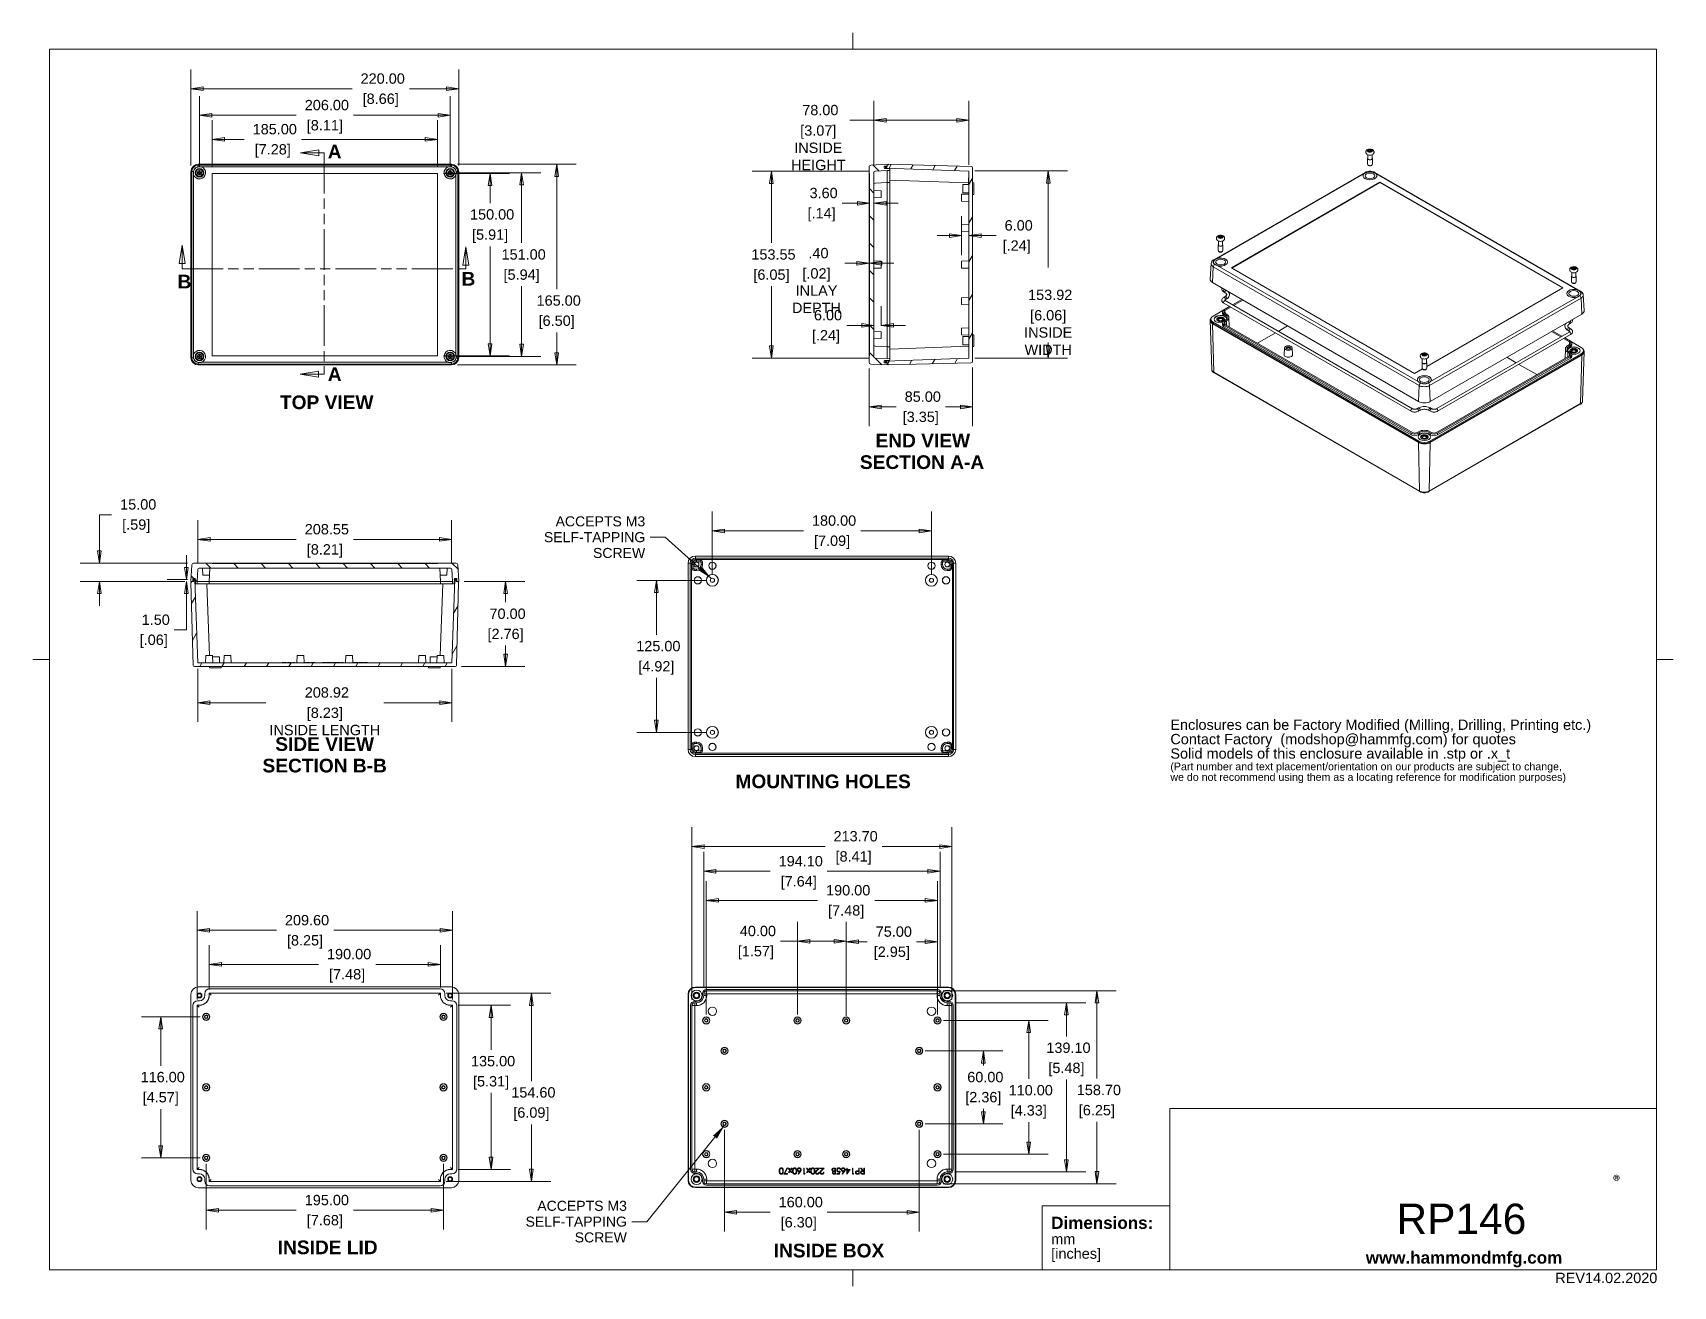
# Model space of a CAD drawing. Header units: millimetres. Extents: x 25 to 1372, y 25 to 1055.
import ezdxf

# ---------------------------------------------------------------- set-up
doc = ezdxf.new("R2010")
doc.units = ezdxf.units.MM
doc.header["$LTSCALE"] = 5
doc.linetypes.add('DOUBLE_DASH_CHAIN', pattern=[1.2403, 0.6614, -0.0827, 0.1654, -0.0827, 0.1654, -0.0827])
for name, color, linetype, lineweight in [('Dimension (ANSI)', 7, 'Continuous', 9), ('Hatch (ANSI)', 7, 'Continuous', 9), ('Section Line (ANSI)', 7, 'DOUBLE_DASH_CHAIN', 9), ('Sketch Geometry (ANSI)', 7, 'Continuous', 9), ('Symbol (ANSI)', 7, 'Continuous', 9), ('Visible (ANSI)', 7, 'Continuous', 9), ('Visible Narrow (ANSI)', 7, 'Continuous', 9)]:
    doc.layers.add(name, color=color, linetype=linetype, lineweight=lineweight)
doc.styles.add('Label Text (ANSI)', font='arialbd.ttf')
doc.styles.add('Note Text (ANSI)', font='arial.ttf')
doc.styles.add('Text Style20', font='arial.ttf')
doc.dimstyles.new('Default - mm_inch (ANSI)', dxfattribs={"dimscale": 5, "dimtxt": 1.7, "dimasz": 2, "dimexe": 3.175, "dimexo": 1, "dimgap": 0.8, "dimtad": 0, "dimtih": 1, "dimtoh": 1, "dimrnd": 1e-08, "dimzin": 4, "dimdsep": 46, "dimtxsty": 'Note Text (ANSI)', "dimblk": 'Filled-1', "dimcen": 0.09, "dimdle": 10, "dimclrd": 256, "dimclre": 256, "dimclrt": 256, "dimadec": 1, "dimazin": 0, "dimtfac": 1.176471, "dimtofl": 0, "dimtmove": 0, "dimatfit": 3, "dimfxl": 0, "dimtolj": 1, "dimtzin": 0, "dimlwd": -1, "dimlwe": -1, "dimarcsym": 0})
doc.dimstyles.new('Default - mm_inch (ANSI)$7', dxfattribs={"dimscale": 5, "dimtxt": 1.7, "dimasz": 2.5, "dimexe": 3.175, "dimexo": 1, "dimgap": 0.8, "dimtad": 0, "dimtih": 1, "dimtoh": 1, "dimrnd": 1e-08, "dimzin": 4, "dimdsep": 46, "dimtxsty": 'Note Text (ANSI)', "dimblk": 'Filled-1', "dimcen": 0.09, "dimdle": 10, "dimclrd": 256, "dimclre": 256, "dimclrt": 256, "dimadec": 1, "dimazin": 0, "dimtfac": 1.176471, "dimtofl": 0, "dimtmove": 0, "dimatfit": 3, "dimfxl": 0, "dimtolj": 1, "dimtzin": 0, "dimlwd": -1, "dimlwe": -1, "dimarcsym": 0})
pattern_1 = [(45, (0, 0), (-11.22532, 11.22532), [])]
pattern_2 = [(135.0002, (0, 0), (-11.22528, -11.22536), [])]
pattern_3 = [(60, (0, 0), (-13.74815, 7.9375), [])]

msp = doc.modelspace()

# ---------------------------------------------------------------- texts
at = {"layer": 'Symbol (ANSI)', "char_height": 11.25, "attachment_point": 7, "style": 'Label Text (ANSI)'}
for s, insert in [('TOP VIEW', (227.615, 745.417)), ('END VIEW', (717.002, 714.113)), ('SECTION A-A', (704.167, 696.212)), ('SIDE VIEW', (223.755, 464.449)), ('SECTION B-B', (213.281, 446.745)), ('MOUNTING HOLES', (601.932, 433.773)), ('INSIDE LID', (225.808, 50.686)), ('INSIDE BOX', (633.374, 48.041))]:
    msp.add_mtext(s, dxfattribs=dict(at, insert=insert))
at = {"layer": 'Symbol (ANSI)', "char_height": 8.25, "width": 83.27345, "attachment_point": 6, "line_spacing_factor": 0.944221, "style": 'Note Text (ANSI)'}
for insert in [(527.76, 640.278), (512.702, 77.569)]:
    msp.add_mtext('\\fArial|b0|i0;\\H8.2500;ACCEPTS M3\\P\\fArial|b0|i0;\\H8.2500;SELF-TAPPING\\P\\fArial|b0|i0;\\H8.2500;SCREW', dxfattribs=dict(at, insert=insert))
at = {"layer": 'Symbol (ANSI)', "color": 5, "true_color": 0x0000ff, "insert": (959.297, 459.682), "char_height": 8.5, "width": 371.51928, "attachment_point": 4, "line_spacing_factor": 0.834474, "style": 'Note Text (ANSI)'}
msp.add_mtext('{\\H1x;Enclosures can be Factory Modified (Milling, Drilling, Printing etc.)\\PContact Factory  (modshop@hammfg.com) for quotes\\H1.2001x; \\H0.83326x;\\PSolid models of this enclosure available in .stp or .x_t\\H1.17362x; \\H0.95231x;\\P\\H0.65789x;(Part number and text placement/orientation on our products are subject to change,\\H1.23371x; \\H0.81056x;\\Pwe do not recommend using them as a locating reference for modification purposes)\\fCalibri|b0|i0|c0|p34;\\H1.06945x; \\H0.93506x;\\P\\H1.0709x; }', dxfattribs=at)

# ---------------------------------------------------------------- blocks, each defined once
blk = doc.blocks.new('Title Blocks HAMMOND')
at = {"layer": 'Sketch Geometry (ANSI)'}
for p, q in [((274.4, 31.5), (194.4, 31.5)), ((194.4, 31.5), (194.4, 5)), ((274.4, 5), (274.4, 31.5)), ((173.4, 5), (173.4, 15.5)), ((173.4, 15.5), (194.4, 15.5)), ((194.4, 15.5), (194.4, 5)), ((194.4, 5), (173.4, 5)), ((194.4, 5), (274.4, 5))]:
    blk.add_line(p, q, dxfattribs=at)
at = {"layer": 'Symbol (ANSI)', "insert": (267.22, 20.45), "char_height": 2, "attachment_point": 1, "line_spacing_factor": 3, "style": 'Note Text (ANSI)'}
blk.add_mtext('\\fCalibri|b1|i0;\\H2.0000;®\\fCalibri|b1|i0;\\H21.7410;\\P', dxfattribs=at)
at = {"layer": 'Symbol (ANSI)', "insert": (174.9, 10), "char_height": 1.7, "width": 30.7233, "attachment_point": 4, "line_spacing_factor": 0.845197, "style": 'Note Text (ANSI)'}
blk.add_mtext('{\\fArial|b1|i0|c0|p34;\\H1.17647x;Dimensions:\\fArial|b0|i0|c0|p34;\\H0.85x;\\Pmm\\H1.23561x; \\H0.80932x;\\P[inches]\\H1.1281x; }', dxfattribs=at)
at = {"layer": 'Symbol (ANSI)', "insert": (226.6, 6.69), "char_height": 2, "width": 32.2927, "attachment_point": 4, "style": 'Note Text (ANSI)'}
blk.add_mtext('\\fArial|b1|i0;\\H2.0000;www.hammondmfg.com', dxfattribs=at)
at = {"layer": 'Symbol (ANSI)'}
for tag, p, height, style in [('<TITLE>_001', (231.63, 10.86), 5, 'Text Style20'), ('REV:DD.MM.YYYY_001', (257.74, 2.8), 1.7, 'Note Text (ANSI)')]:
    blk.add_attdef(tag, p, '', height=height, dxfattribs=dict(at, style=style))
blk = doc.blocks.new('Borders Default Border')
at = {"layer": 'Sketch Geometry (ANSI)'}
for p, q in [((139.7, 208.28), (139.7, 211)), ((7.62, 107.95), (4.9, 107.95)), ((271.78, 107.95), (274.5, 107.95)), ((139.7, 7.62), (139.7, 4.9))]:
    blk.add_line(p, q, dxfattribs=at)
at = {"layer": 'Sketch Geometry (ANSI)', "flags": 128}
blk.add_lwpolyline([(7.62, 7.62), (7.62, 208.28), (271.78, 208.28), (271.78, 7.62), (7.62, 7.62)], dxfattribs=at)
blk = doc.blocks.new('2dTransSection0')
at = {"layer": 'Section Line (ANSI)', "linetype": 'Continuous'}
for p, q in [((51.92, 191.74), (48.92, 191.24)), ((51.92, 190.74), (51.92, 191.74)), ((51.92, 191.24), (48.92, 191.24)), ((48.92, 191.24), (51.92, 190.74)), ((52.78, 191.24), (51.92, 191.24)), ((52.78, 191.24), (52.78, 189.95)), ((51.84, 155.37), (48.84, 154.87)), ((51.84, 154.87), (48.84, 154.87)), ((48.84, 154.87), (51.84, 154.37)), ((51.84, 154.37), (51.84, 155.37)), ((52.78, 154.87), (51.84, 154.87)), ((52.78, 156.16), (52.78, 154.87))]:
    blk.add_line(p, q, dxfattribs=at)
at = {"layer": 'Section Line (ANSI)', "linetype": 'DOUBLE_DASH_CHAIN', "ltscale": 2.020162}
blk.add_line((52.78, 191.24), (52.78, 154.87), dxfattribs=at)
at = {"layer": 'Section Line (ANSI)', "linetype": 'Continuous', "flags": 128}
for points in [[(51.92, 191.74), (48.92, 191.24), (51.92, 190.74), (51.92, 191.74)], [(51.84, 155.37), (48.84, 154.87), (51.84, 154.37), (51.84, 155.37)]]:
    blk.add_lwpolyline(points, dxfattribs=at)
at = {"layer": 'Section Line (ANSI)'}
for points in [[(51.92, 191.74), (48.92, 191.24), (51.92, 190.74), (51.92, 191.74)], [(51.84, 155.37), (48.84, 154.87), (51.84, 154.37), (51.84, 155.37)]]:
    blk.add_solid(points, dxfattribs=at)
at = {"layer": 'Section Line (ANSI)', "char_height": 2.25, "attachment_point": 7, "style": 'Label Text (ANSI)'}
for insert in [(53.38, 190.33), (53.38, 153.74)]:
    blk.add_mtext('A', dxfattribs=dict(at, insert=insert))
blk = doc.blocks.new('2dTransSection1')
at = {"layer": 'Section Line (ANSI)', "linetype": 'Continuous'}
for p, q in [((29.46, 176.05), (28.96, 173.05)), ((29.46, 173.05), (29.46, 176.05)), ((29.96, 173.05), (29.46, 176.05)), ((76.06, 175.78), (75.56, 172.78)), ((76.06, 172.78), (76.06, 175.78)), ((76.56, 172.78), (76.06, 175.78)), ((28.96, 173.05), (29.96, 173.05)), ((29.46, 172.18), (29.46, 173.05)), ((75.56, 172.78), (76.56, 172.78)), ((76.06, 172.18), (76.06, 172.78)), ((29.46, 172.18), (30.76, 172.18)), ((74.76, 172.18), (76.06, 172.18))]:
    blk.add_line(p, q, dxfattribs=at)
at = {"layer": 'Section Line (ANSI)', "linetype": 'DOUBLE_DASH_CHAIN', "ltscale": 2.028891}
blk.add_line((29.46, 172.18), (76.06, 172.18), dxfattribs=at)
at = {"layer": 'Section Line (ANSI)', "linetype": 'Continuous', "flags": 128}
for points in [[(29.96, 173.05), (29.46, 176.05), (28.96, 173.05), (29.96, 173.05)], [(76.56, 172.78), (76.06, 175.78), (75.56, 172.78), (76.56, 172.78)]]:
    blk.add_lwpolyline(points, dxfattribs=at)
at = {"layer": 'Section Line (ANSI)'}
for points in [[(29.96, 173.05), (29.46, 176.05), (28.96, 173.05), (29.96, 173.05)], [(76.56, 172.78), (76.06, 175.78), (75.56, 172.78), (76.56, 172.78)]]:
    blk.add_solid(points, dxfattribs=at)
at = {"layer": 'Section Line (ANSI)', "char_height": 2.25, "attachment_point": 7, "style": 'Label Text (ANSI)'}
for insert in [(28.69, 168.97), (75.36, 169.42)]:
    blk.add_mtext('B', dxfattribs=dict(at, insert=insert))
blk = doc.blocks.new('Filled-1')
at = {"color": 0}
for p, q in [((0, 0), (-1, 0.15)), ((-1, 0.15), (-1, -0.15)), ((-1, 0), (0, 0)), ((-1, -0.15), (0, 0))]:
    blk.add_line(p, q, dxfattribs=at)
at = {"color": 0, "flags": 128}
blk.add_lwpolyline([(-1, -0.15), (0, 0), (-1, 0.15), (-1, -0.15)], dxfattribs=at)
at = {"color": 0}
blk.add_solid([(-1, -0.15), (0, 0), (-1, 0.15), (-1, -0.15)], dxfattribs=at)
blk = doc.blocks.new('*D9')
at = {"layer": 'Defpoints', "color": 0, "transparency": 16777216}
for p in [(374.5, 1009), (154.5, 940.9), (374.5, 940.9)]:
    blk.add_point(p, dxfattribs=at)
at = {"layer": 'Dimension (ANSI)', "transparency": 16777216}
for p, q in [((154.5, 945.9), (154.5, 1024.8)), ((374.5, 945.9), (374.5, 1024.8)), ((164.5, 1009), (286.9, 1009)), ((364.5, 1009), (334, 1009))]:
    blk.add_line(p, q, dxfattribs=at)
at = {"layer": 'Dimension (ANSI)', "transparency": 16777216, "xscale": 10, "yscale": 10, "zscale": 10, "rotation": 180}
blk.add_blockref('Filled-1', (154.5, 1009), dxfattribs=at)
at = {"layer": 'Dimension (ANSI)', "transparency": 16777216, "xscale": 10, "yscale": 10, "zscale": 10}
blk.add_blockref('Filled-1', (374.5, 1009), dxfattribs=at)
at = {"layer": 'Dimension (ANSI)', "transparency": 16777216, "char_height": 8.5, "attachment_point": 5, "style": 'Note Text (ANSI)'}
for s, insert in [('\\A1; 220.00', (310.4, 1017.3)), ('\\A1;[8.66]', (310.4, 999.5))]:
    blk.add_mtext(s, dxfattribs=dict(at, insert=insert))
blk = doc.blocks.new('*D10')
at = {"layer": 'Defpoints', "color": 0, "transparency": 16777216}
for p in [(367.5, 987.2), (161.5, 939.9), (367.5, 939.9)]:
    blk.add_point(p, dxfattribs=at)
at = {"layer": 'Dimension (ANSI)', "transparency": 16777216}
for p, q in [((161.5, 944.9), (161.5, 1003)), ((367.5, 944.9), (367.5, 1003)), ((171.5, 987.2), (240.9, 987.2)), ((357.5, 987.2), (288, 987.2))]:
    blk.add_line(p, q, dxfattribs=at)
at = {"layer": 'Dimension (ANSI)', "transparency": 16777216, "xscale": 10, "yscale": 10, "zscale": 10, "rotation": 180}
blk.add_blockref('Filled-1', (161.5, 987.2), dxfattribs=at)
at = {"layer": 'Dimension (ANSI)', "transparency": 16777216, "xscale": 10, "yscale": 10, "zscale": 10}
blk.add_blockref('Filled-1', (367.5, 987.2), dxfattribs=at)
at = {"layer": 'Dimension (ANSI)', "transparency": 16777216, "char_height": 8.5, "attachment_point": 5, "style": 'Note Text (ANSI)'}
for s, insert in [('\\A1; 206.00', (264.5, 995.5)), ('\\A1;[8.11]', (264.5, 977.7))]:
    blk.add_mtext(s, dxfattribs=dict(at, insert=insert))
blk = doc.blocks.new('*D11')
at = {"layer": 'Defpoints', "color": 0, "transparency": 16777216}
for p in [(357, 967.3), (172, 939.4), (357, 939.4)]:
    blk.add_point(p, dxfattribs=at)
at = {"layer": 'Dimension (ANSI)', "transparency": 16777216}
for p, q in [((172, 944.4), (172, 983.2)), ((357, 944.4), (357, 983.2)), ((182, 967.3), (198.1, 967.3)), ((347, 967.3), (245.2, 967.3))]:
    blk.add_line(p, q, dxfattribs=at)
at = {"layer": 'Dimension (ANSI)', "transparency": 16777216, "xscale": 10, "yscale": 10, "zscale": 10, "rotation": 180}
blk.add_blockref('Filled-1', (172, 967.3), dxfattribs=at)
at = {"layer": 'Dimension (ANSI)', "transparency": 16777216, "xscale": 10, "yscale": 10, "zscale": 10}
blk.add_blockref('Filled-1', (357, 967.3), dxfattribs=at)
at = {"layer": 'Dimension (ANSI)', "transparency": 16777216, "char_height": 8.5, "attachment_point": 5, "style": 'Note Text (ANSI)'}
for s, insert in [('\\A1; 185.00', (221.7, 975.7)), ('\\A1;[7.28]', (221.7, 957.9))]:
    blk.add_mtext(s, dxfattribs=dict(at, insert=insert))
blk = doc.blocks.new('*D12')
at = {"layer": 'Defpoints', "color": 0, "transparency": 16777216}
for p in [(368.5, 946.9), (368.5, 781.9), (455, 781.9)]:
    blk.add_point(p, dxfattribs=at)
at = {"layer": 'Dimension (ANSI)', "transparency": 16777216}
for p, q in [((373.5, 946.9), (470.9, 946.9)), ((455, 936.9), (455, 844.2)), ((455, 791.9), (455, 808.6)), ((373.5, 781.9), (470.9, 781.9))]:
    blk.add_line(p, q, dxfattribs=at)
at = {"layer": 'Dimension (ANSI)', "transparency": 16777216, "xscale": 10, "yscale": 10, "zscale": 10}
for p, rotation in [((455, 946.9), 90), ((455, 781.9), 270)]:
    blk.add_blockref('Filled-1', p, dxfattribs=dict(at, rotation=rotation))
at = {"layer": 'Dimension (ANSI)', "transparency": 16777216, "char_height": 8.5, "attachment_point": 5, "style": 'Note Text (ANSI)'}
for s, insert in [('\\A1; 165.00', (455, 834.8)), ('\\A1;[6.50]', (455, 817))]:
    blk.add_mtext(s, dxfattribs=dict(at, insert=insert))
blk = doc.blocks.new('*D13')
at = {"layer": 'Defpoints', "color": 0, "transparency": 16777216}
for p in [(367.5, 939.9), (367.5, 788.9), (426.2, 788.9)]:
    blk.add_point(p, dxfattribs=at)
at = {"layer": 'Dimension (ANSI)', "transparency": 16777216}
for p, q in [((372.5, 939.9), (442.1, 939.9)), ((426.2, 929.9), (426.2, 882.2)), ((426.2, 798.9), (426.2, 846.6)), ((372.5, 788.9), (442.1, 788.9))]:
    blk.add_line(p, q, dxfattribs=at)
at = {"layer": 'Dimension (ANSI)', "transparency": 16777216, "xscale": 10, "yscale": 10, "zscale": 10}
for p, rotation in [((426.2, 939.9), 90), ((426.2, 788.9), 270)]:
    blk.add_blockref('Filled-1', p, dxfattribs=dict(at, rotation=rotation))
at = {"layer": 'Dimension (ANSI)', "transparency": 16777216, "char_height": 8.5, "attachment_point": 5, "style": 'Note Text (ANSI)'}
for s, insert in [('\\A1; 151.00', (426.2, 872.7)), ('\\A1;[5.94]', (426.2, 854.9))]:
    blk.add_mtext(s, dxfattribs=dict(at, insert=insert))
blk = doc.blocks.new('*D14')
at = {"layer": 'Defpoints', "color": 0, "transparency": 16777216}
for p in [(357, 939.4), (400.3, 939.4), (357, 789.4)]:
    blk.add_point(p, dxfattribs=at)
at = {"layer": 'Dimension (ANSI)', "transparency": 16777216}
for p, q in [((362, 939.4), (416.1, 939.4)), ((400.3, 929.4), (400.3, 915)), ((400.3, 799.4), (400.3, 879.4)), ((362, 789.4), (416.1, 789.4))]:
    blk.add_line(p, q, dxfattribs=at)
at = {"layer": 'Dimension (ANSI)', "transparency": 16777216, "xscale": 10, "yscale": 10, "zscale": 10}
for p, rotation in [((400.3, 939.4), 90), ((400.3, 789.4), 270)]:
    blk.add_blockref('Filled-1', p, dxfattribs=dict(at, rotation=rotation))
at = {"layer": 'Dimension (ANSI)', "transparency": 16777216, "char_height": 8.5, "attachment_point": 5, "style": 'Note Text (ANSI)'}
for s, insert in [('\\A1; 150.00', (400.3, 905.6)), ('\\A1;[5.91]', (400.3, 887.8))]:
    blk.add_mtext(s, dxfattribs=dict(at, insert=insert))
blk = doc.blocks.new('*D15')
at = {"layer": 'Defpoints', "color": 0, "transparency": 16777216}
for p in [(793.7, 983.1), (715.7, 940.2), (793.7, 941.4)]:
    blk.add_point(p, dxfattribs=at)
at = {"layer": 'Dimension (ANSI)', "transparency": 16777216}
for p, q in [((715.7, 945.2), (715.7, 999)), ((793.7, 946.4), (793.7, 999)), ((715.7, 983.1), (695.8, 983.1)), ((783.7, 983.1), (725.7, 983.1))]:
    blk.add_line(p, q, dxfattribs=at)
at = {"layer": 'Dimension (ANSI)', "transparency": 16777216, "xscale": 10, "yscale": 10, "zscale": 10, "rotation": 180}
blk.add_blockref('Filled-1', (715.7, 983.1), dxfattribs=at)
at = {"layer": 'Dimension (ANSI)', "transparency": 16777216, "xscale": 10, "yscale": 10, "zscale": 10}
blk.add_blockref('Filled-1', (793.7, 983.1), dxfattribs=at)
at = {"layer": 'Dimension (ANSI)', "transparency": 16777216, "char_height": 8.5, "attachment_point": 5, "style": 'Note Text (ANSI)'}
for s, insert in [('\\A1; \\fArial|b0|i0;\\H8.5000;78.00', (670, 991.4)), ('\\A1;[3.07]{\\P\\fArial|b0|i0;\\H8.5000;INSIDE\\P\\fArial|b0|i0;\\H8.5000;HEIGHT}', (670, 960.4))]:
    blk.add_mtext(s, dxfattribs=dict(at, insert=insert))
blk = doc.blocks.new('*D16')
at = {"layer": 'Defpoints', "color": 0, "transparency": 16777216}
for p in [(793.7, 941.4), (793.7, 787.4), (858.9, 787.4)]:
    blk.add_point(p, dxfattribs=at)
at = {"layer": 'Dimension (ANSI)', "transparency": 16777216}
for p, q in [((798.7, 941.4), (874.7, 941.4)), ((858.9, 931.4), (858.9, 862)), ((858.9, 797.4), (858.9, 800.3)), ((798.7, 787.4), (874.7, 787.4))]:
    blk.add_line(p, q, dxfattribs=at)
at = {"layer": 'Dimension (ANSI)', "transparency": 16777216, "xscale": 10, "yscale": 10, "zscale": 10}
for p, rotation in [((858.9, 941.4), 90), ((858.9, 787.4), 270)]:
    blk.add_blockref('Filled-1', p, dxfattribs=dict(at, rotation=rotation))
at = {"layer": 'Dimension (ANSI)', "transparency": 16777216, "char_height": 8.5, "attachment_point": 5, "style": 'Note Text (ANSI)'}
for s, insert in [('\\A1; \\fArial|b0|i0;\\H8.5000;153.92', (858.9, 839.5)), ('\\A1;[6.06]{\\P\\fArial|b0|i0;\\H8.5000;INSIDE\\P\\fArial|b0|i0;\\H8.5000;WIDTH}', (858.9, 808.6))]:
    blk.add_mtext(s, dxfattribs=dict(at, insert=insert))
blk = doc.blocks.new('*D17')
at = {"layer": 'Defpoints', "color": 0, "transparency": 16777216}
for p in [(711.7, 784.1), (796.7, 784.7), (796.7, 747.4)]:
    blk.add_point(p, dxfattribs=at)
at = {"layer": 'Dimension (ANSI)', "transparency": 16777216}
for p, q in [((711.7, 779.1), (711.7, 731.6)), ((796.7, 779.7), (796.7, 731.6)), ((721.7, 747.4), (733.9, 747.4)), ((786.7, 747.4), (774.4, 747.4))]:
    blk.add_line(p, q, dxfattribs=at)
at = {"layer": 'Dimension (ANSI)', "transparency": 16777216, "xscale": 10, "yscale": 10, "zscale": 10, "rotation": 180}
blk.add_blockref('Filled-1', (711.7, 747.4), dxfattribs=at)
at = {"layer": 'Dimension (ANSI)', "transparency": 16777216, "xscale": 10, "yscale": 10, "zscale": 10}
blk.add_blockref('Filled-1', (796.7, 747.4), dxfattribs=at)
at = {"layer": 'Dimension (ANSI)', "transparency": 16777216, "char_height": 8.5, "attachment_point": 5, "style": 'Note Text (ANSI)'}
for s, insert in [('\\A1; 85.00', (754.2, 755.8)), ('\\A1;[3.35]', (754.2, 738))]:
    blk.add_mtext(s, dxfattribs=dict(at, insert=insert))
blk = doc.blocks.new('*D18')
at = {"layer": 'Defpoints', "color": 0, "transparency": 16777216}
for p in [(712.1, 939.4), (715.7, 925.4), (715.7, 914.9)]:
    blk.add_point(p, dxfattribs=at)
at = {"layer": 'Dimension (ANSI)', "transparency": 16777216}
for p, q in [((715.7, 920.4), (715.7, 899)), ((702.1, 914.9), (689.7, 914.9)), ((725.7, 914.9), (735.7, 914.9))]:
    blk.add_line(p, q, dxfattribs=at)
at = {"layer": 'Dimension (ANSI)', "transparency": 16777216, "xscale": 10, "yscale": 10, "zscale": 10}
blk.add_blockref('Filled-1', (712.1, 914.9), dxfattribs=at)
at = {"layer": 'Dimension (ANSI)', "transparency": 16777216, "xscale": 10, "yscale": 10, "zscale": 10, "rotation": 180}
blk.add_blockref('Filled-1', (715.7, 914.9), dxfattribs=at)
at = {"layer": 'Dimension (ANSI)', "transparency": 16777216, "char_height": 8.5, "attachment_point": 5, "style": 'Note Text (ANSI)'}
for s, insert in [('\\A1; 3.60', (672.7, 923.2)), ('\\A1;[.14]', (672.7, 905.4))]:
    blk.add_mtext(s, dxfattribs=dict(at, insert=insert))
blk = doc.blocks.new('*D19')
at = {"layer": 'Defpoints', "color": 0, "transparency": 16777216}
for p in [(711.7, 939.4), (712.1, 939.4), (712.1, 865.5)]:
    blk.add_point(p, dxfattribs=at)
at = {"layer": 'Dimension (ANSI)', "transparency": 16777216}
for p, q in [((701.7, 865.5), (691.7, 865.5)), ((722.1, 865.5), (732.1, 865.5))]:
    blk.add_line(p, q, dxfattribs=at)
at = {"layer": 'Dimension (ANSI)', "transparency": 16777216, "xscale": 10, "yscale": 10, "zscale": 10}
blk.add_blockref('Filled-1', (711.7, 865.5), dxfattribs=at)
at = {"layer": 'Dimension (ANSI)', "transparency": 16777216, "xscale": 10, "yscale": 10, "zscale": 10, "rotation": 180}
blk.add_blockref('Filled-1', (712.1, 865.5), dxfattribs=at)
at = {"layer": 'Dimension (ANSI)', "transparency": 16777216, "char_height": 8.5, "attachment_point": 5, "style": 'Note Text (ANSI)'}
for s, insert in [('\\A1; \\fArial|b0|i0;\\H8.5000;.40', (668.5, 873.8)), ('\\A1;[.02]{\\P\\fArial|b0|i0;\\H8.5000;INLAY\\P\\fArial|b0|i0;\\H8.5000;DEPTH}', (668.5, 843))]:
    blk.add_mtext(s, dxfattribs=dict(at, insert=insert))
blk = doc.blocks.new('*D20')
at = {"layer": 'Defpoints', "color": 0, "transparency": 16777216}
for p in [(721.7, 814.4), (721.7, 809.2), (715.7, 788.6)]:
    blk.add_point(p, dxfattribs=at)
at = {"layer": 'Dimension (ANSI)', "transparency": 16777216}
for p, q in [((721.7, 814.2), (721.7, 830.3)), ((705.7, 814.4), (693.3, 814.4)), ((731.7, 814.4), (741.7, 814.4))]:
    blk.add_line(p, q, dxfattribs=at)
at = {"layer": 'Dimension (ANSI)', "transparency": 16777216, "xscale": 10, "yscale": 10, "zscale": 10}
blk.add_blockref('Filled-1', (715.7, 814.4), dxfattribs=at)
at = {"layer": 'Dimension (ANSI)', "transparency": 16777216, "xscale": 10, "yscale": 10, "zscale": 10, "rotation": 180}
blk.add_blockref('Filled-1', (721.7, 814.4), dxfattribs=at)
at = {"layer": 'Dimension (ANSI)', "transparency": 16777216, "char_height": 8.5, "attachment_point": 5, "style": 'Note Text (ANSI)'}
for s, insert in [('\\A1; 6.00', (676.3, 822.8)), ('\\A1;[.24]', (676.3, 805))]:
    blk.add_mtext(s, dxfattribs=dict(at, insert=insert))
blk = doc.blocks.new('*D21')
at = {"layer": 'Defpoints', "color": 0, "transparency": 16777216}
for p in [(793.7, 888.3), (787.7, 867.2), (793.7, 787.4)]:
    blk.add_point(p, dxfattribs=at)
at = {"layer": 'Dimension (ANSI)', "transparency": 16777216}
for p, q in [((787.7, 872.2), (787.7, 904.2)), ((777.7, 888.3), (767.7, 888.3)), ((803.7, 888.3), (816.1, 888.3))]:
    blk.add_line(p, q, dxfattribs=at)
at = {"layer": 'Dimension (ANSI)', "transparency": 16777216, "xscale": 10, "yscale": 10, "zscale": 10}
blk.add_blockref('Filled-1', (787.7, 888.3), dxfattribs=at)
at = {"layer": 'Dimension (ANSI)', "transparency": 16777216, "xscale": 10, "yscale": 10, "zscale": 10, "rotation": 180}
blk.add_blockref('Filled-1', (793.7, 888.3), dxfattribs=at)
at = {"layer": 'Dimension (ANSI)', "transparency": 16777216, "char_height": 8.5, "attachment_point": 5, "style": 'Note Text (ANSI)'}
for s, insert in [('\\A1; 6.00', (833, 896.6)), ('\\A1;[.24]', (833, 878.8))]:
    blk.add_mtext(s, dxfattribs=dict(at, insert=insert))
blk = doc.blocks.new('*D22')
at = {"layer": 'Defpoints', "color": 0, "transparency": 16777216}
for p in [(374, 604), (413, 604), (371.7, 534)]:
    blk.add_point(p, dxfattribs=at)
at = {"layer": 'Dimension (ANSI)', "transparency": 16777216}
for p, q in [((379, 604), (428.9, 604)), ((413, 594), (413, 586.8)), ((413, 544), (413, 551.2)), ((376.7, 534), (428.9, 534))]:
    blk.add_line(p, q, dxfattribs=at)
at = {"layer": 'Dimension (ANSI)', "transparency": 16777216, "xscale": 10, "yscale": 10, "zscale": 10}
for p, rotation in [((413, 604), 90), ((413, 534), 270)]:
    blk.add_blockref('Filled-1', p, dxfattribs=dict(at, rotation=rotation))
at = {"layer": 'Dimension (ANSI)', "transparency": 16777216, "char_height": 8.5, "attachment_point": 5, "style": 'Note Text (ANSI)'}
for s, insert in [('\\A1; 70.00', (413, 577.3)), ('\\A1;[2.76]', (413, 559.5))]:
    blk.add_mtext(s, dxfattribs=dict(at, insert=insert))
blk = doc.blocks.new('*D23')
at = {"layer": 'Defpoints', "color": 0, "transparency": 16777216}
for p in [(160, 537), (368.9, 537), (160, 504.2)]:
    blk.add_point(p, dxfattribs=at)
at = {"layer": 'Dimension (ANSI)', "transparency": 16777216}
for p, q in [((160, 532), (160, 488.4)), ((368.9, 532), (368.9, 488.4)), ((170, 504.2), (216, 504.2)), ((358.9, 504.2), (313, 504.2))]:
    blk.add_line(p, q, dxfattribs=at)
at = {"layer": 'Dimension (ANSI)', "transparency": 16777216, "xscale": 10, "yscale": 10, "zscale": 10, "rotation": 180}
blk.add_blockref('Filled-1', (160, 504.2), dxfattribs=at)
at = {"layer": 'Dimension (ANSI)', "transparency": 16777216, "xscale": 10, "yscale": 10, "zscale": 10}
blk.add_blockref('Filled-1', (368.9, 504.2), dxfattribs=at)
at = {"layer": 'Dimension (ANSI)', "transparency": 16777216, "char_height": 8.5, "attachment_point": 5, "style": 'Note Text (ANSI)'}
for s, insert in [('\\A1; \\fArial|b0|i0;\\H8.5000;208.92', (264.5, 512.6)), ('\\A1;[8.23]{\\P\\fArial|b0|i0;\\H8.5000;INSIDE LENGTH}', (264.5, 488.8))]:
    blk.add_mtext(s, dxfattribs=dict(at, insert=insert))
blk = doc.blocks.new('*D24')
at = {"layer": 'Defpoints', "color": 0, "transparency": 16777216}
for p in [(156.7, 619), (79.3, 604), (154.5, 604)]:
    blk.add_point(p, dxfattribs=at)
at = {"layer": 'Dimension (ANSI)', "transparency": 16777216}
for p, q in [((79.3, 629), (79.3, 658.8)), ((79.3, 658.8), (89.3, 658.8)), ((151.7, 619), (63.4, 619)), ((149.5, 604), (63.4, 604)), ((79.3, 594), (79.3, 584))]:
    blk.add_line(p, q, dxfattribs=at)
at = {"layer": 'Dimension (ANSI)', "transparency": 16777216, "xscale": 10, "yscale": 10, "zscale": 10}
for p, rotation in [((79.3, 619), 270), ((79.3, 604), 90)]:
    blk.add_blockref('Filled-1', p, dxfattribs=dict(at, rotation=rotation))
at = {"layer": 'Dimension (ANSI)', "transparency": 16777216, "char_height": 8.5, "attachment_point": 5, "style": 'Note Text (ANSI)'}
for s, insert in [('\\A1; 15.00', (109.5, 667.2)), ('\\A1;[.59]', (109.5, 649.4))]:
    blk.add_mtext(s, dxfattribs=dict(at, insert=insert))
blk = doc.blocks.new('*D25')
at = {"layer": 'Defpoints', "color": 0, "transparency": 16777216}
for p in [(150.8, 605.5), (154.5, 604), (156.5, 605.5)]:
    blk.add_point(p, dxfattribs=at)
at = {"layer": 'Dimension (ANSI)', "transparency": 16777216}
for p, q in [((150.8, 615.5), (150.8, 625.5)), ((151.5, 605.5), (135, 605.5)), ((149.5, 604), (135, 604)), ((150.8, 594), (150.8, 564.1)), ((150.8, 564.1), (140.8, 564.1))]:
    blk.add_line(p, q, dxfattribs=at)
at = {"layer": 'Dimension (ANSI)', "transparency": 16777216, "xscale": 10, "yscale": 10, "zscale": 10}
for p, rotation in [((150.8, 605.5), 270), ((150.8, 604), 90)]:
    blk.add_blockref('Filled-1', p, dxfattribs=dict(at, rotation=rotation))
at = {"layer": 'Dimension (ANSI)', "transparency": 16777216, "char_height": 8.5, "attachment_point": 5, "style": 'Note Text (ANSI)'}
for s, insert in [('\\A1; 1.50', (123.9, 572.4)), ('\\A1;[.06]', (123.9, 554.7))]:
    blk.add_mtext(s, dxfattribs=dict(at, insert=insert))
blk = doc.blocks.new('*D26')
at = {"layer": 'Defpoints', "color": 0, "transparency": 16777216}
for p in [(369.3, 317.1), (159.7, 255.2), (369.3, 255.2)]:
    blk.add_point(p, dxfattribs=at)
at = {"layer": 'Dimension (ANSI)', "transparency": 16777216}
for p, q in [((159.7, 260.2), (159.7, 332.9)), ((369.3, 260.2), (369.3, 332.9)), ((169.7, 317.1), (224.7, 317.1)), ((359.3, 317.1), (271.8, 317.1))]:
    blk.add_line(p, q, dxfattribs=at)
at = {"layer": 'Dimension (ANSI)', "transparency": 16777216, "xscale": 10, "yscale": 10, "zscale": 10, "rotation": 180}
blk.add_blockref('Filled-1', (159.7, 317.1), dxfattribs=at)
at = {"layer": 'Dimension (ANSI)', "transparency": 16777216, "xscale": 10, "yscale": 10, "zscale": 10}
blk.add_blockref('Filled-1', (369.3, 317.1), dxfattribs=at)
at = {"layer": 'Dimension (ANSI)', "transparency": 16777216, "char_height": 8.5, "attachment_point": 5, "style": 'Note Text (ANSI)'}
for s, insert in [('\\A1; 209.60', (248.2, 325.4)), ('\\A1;[8.25]', (248.2, 307.6))]:
    blk.add_mtext(s, dxfattribs=dict(at, insert=insert))
blk = doc.blocks.new('*D27')
at = {"layer": 'Defpoints', "color": 0, "transparency": 16777216}
for p in [(359.5, 289.1), (169.5, 263.5), (359.5, 265)]:
    blk.add_point(p, dxfattribs=at)
at = {"layer": 'Dimension (ANSI)', "transparency": 16777216}
for p, q in [((169.5, 268.5), (169.5, 305)), ((359.5, 270), (359.5, 305)), ((179.5, 289.1), (259.3, 289.1)), ((349.5, 289.1), (306.4, 289.1))]:
    blk.add_line(p, q, dxfattribs=at)
at = {"layer": 'Dimension (ANSI)', "transparency": 16777216, "xscale": 10, "yscale": 10, "zscale": 10, "rotation": 180}
blk.add_blockref('Filled-1', (169.5, 289.1), dxfattribs=at)
at = {"layer": 'Dimension (ANSI)', "transparency": 16777216, "xscale": 10, "yscale": 10, "zscale": 10}
blk.add_blockref('Filled-1', (359.5, 289.1), dxfattribs=at)
at = {"layer": 'Dimension (ANSI)', "transparency": 16777216, "char_height": 8.5, "attachment_point": 5, "style": 'Note Text (ANSI)'}
for s, insert in [('\\A1; 190.00', (282.8, 297.5)), ('\\A1;[7.48]', (282.8, 279.7))]:
    blk.add_mtext(s, dxfattribs=dict(at, insert=insert))
blk = doc.blocks.new('*D28')
at = {"layer": 'Defpoints', "color": 0, "transparency": 16777216}
for p in [(369, 255.5), (369, 120.5), (401.1, 120.5)]:
    blk.add_point(p, dxfattribs=at)
at = {"layer": 'Dimension (ANSI)', "transparency": 16777216}
for p, q in [((374, 255.5), (417, 255.5)), ((401.1, 245.5), (401.1, 218.9)), ((401.1, 130.5), (401.1, 183.4)), ((374, 120.5), (417, 120.5))]:
    blk.add_line(p, q, dxfattribs=at)
at = {"layer": 'Dimension (ANSI)', "transparency": 16777216, "xscale": 10, "yscale": 10, "zscale": 10}
for p, rotation in [((401.1, 255.5), 90), ((401.1, 120.5), 270)]:
    blk.add_blockref('Filled-1', p, dxfattribs=dict(at, rotation=rotation))
at = {"layer": 'Dimension (ANSI)', "transparency": 16777216, "char_height": 8.5, "attachment_point": 5, "style": 'Note Text (ANSI)'}
for s, insert in [('\\A1; 135.00', (401.1, 209.5)), ('\\A1;[5.31]', (401.1, 191.7))]:
    blk.add_mtext(s, dxfattribs=dict(at, insert=insert))
blk = doc.blocks.new('*D29')
at = {"layer": 'Defpoints', "color": 0, "transparency": 16777216}
for p in [(359.2, 265.3), (359.2, 110.7), (434.2, 110.7)]:
    blk.add_point(p, dxfattribs=at)
at = {"layer": 'Dimension (ANSI)', "transparency": 16777216}
for p, q in [((364.2, 265.3), (450.1, 265.3)), ((434.2, 255.3), (434.2, 193.2)), ((434.2, 120.7), (434.2, 157.6)), ((364.2, 110.7), (450.1, 110.7))]:
    blk.add_line(p, q, dxfattribs=at)
at = {"layer": 'Dimension (ANSI)', "transparency": 16777216, "xscale": 10, "yscale": 10, "zscale": 10}
for p, rotation in [((434.2, 265.3), 90), ((434.2, 110.7), 270)]:
    blk.add_blockref('Filled-1', p, dxfattribs=dict(at, rotation=rotation))
at = {"layer": 'Dimension (ANSI)', "transparency": 16777216, "char_height": 8.5, "attachment_point": 5, "style": 'Note Text (ANSI)'}
for s, insert in [('\\A1; 154.60', (434.2, 183.8)), ('\\A1;[6.09]', (434.2, 166))]:
    blk.add_mtext(s, dxfattribs=dict(at, insert=insert))
blk = doc.blocks.new('*D30')
at = {"layer": 'Defpoints', "color": 0, "transparency": 16777216}
for p in [(167, 130), (362, 130), (362, 86.9)]:
    blk.add_point(p, dxfattribs=at)
at = {"layer": 'Dimension (ANSI)', "transparency": 16777216}
for p, q in [((167, 125), (167, 71.1)), ((362, 125), (362, 71.1)), ((177, 86.9), (240.9, 86.9)), ((352, 86.9), (288, 86.9))]:
    blk.add_line(p, q, dxfattribs=at)
at = {"layer": 'Dimension (ANSI)', "transparency": 16777216, "xscale": 10, "yscale": 10, "zscale": 10, "rotation": 180}
blk.add_blockref('Filled-1', (167, 86.9), dxfattribs=at)
at = {"layer": 'Dimension (ANSI)', "transparency": 16777216, "xscale": 10, "yscale": 10, "zscale": 10}
blk.add_blockref('Filled-1', (362, 86.9), dxfattribs=at)
at = {"layer": 'Dimension (ANSI)', "transparency": 16777216, "char_height": 8.5, "attachment_point": 5, "style": 'Note Text (ANSI)'}
for s, insert in [('\\A1; 195.00', (264.5, 95.3)), ('\\A1;[7.68]', (264.5, 77.5))]:
    blk.add_mtext(s, dxfattribs=dict(at, insert=insert))
blk = doc.blocks.new('*D31')
at = {"layer": 'Defpoints', "color": 0, "transparency": 16777216}
for p in [(167, 246), (129.6, 130), (167, 130)]:
    blk.add_point(p, dxfattribs=at)
at = {"layer": 'Dimension (ANSI)', "transparency": 16777216}
for p, q in [((162, 246), (113.7, 246)), ((129.6, 236), (129.6, 205.8)), ((129.6, 140), (129.6, 170.2)), ((162, 130), (113.7, 130))]:
    blk.add_line(p, q, dxfattribs=at)
at = {"layer": 'Dimension (ANSI)', "transparency": 16777216, "xscale": 10, "yscale": 10, "zscale": 10}
for p, rotation in [((129.6, 246), 90), ((129.6, 130), 270)]:
    blk.add_blockref('Filled-1', p, dxfattribs=dict(at, rotation=rotation))
at = {"layer": 'Dimension (ANSI)', "transparency": 16777216, "char_height": 8.5, "attachment_point": 5, "style": 'Note Text (ANSI)'}
for s, insert in [('\\A1; 116.00', (129.6, 196.4)), ('\\A1;[4.57]', (129.6, 178.6))]:
    blk.add_mtext(s, dxfattribs=dict(at, insert=insert))
blk = doc.blocks.new('*D32')
at = {"layer": 'Defpoints', "color": 0, "transparency": 16777216}
for p in [(767.9, 341.7), (577.9, 243), (767.9, 243)]:
    blk.add_point(p, dxfattribs=at)
at = {"layer": 'Dimension (ANSI)', "transparency": 16777216}
for p, q in [((577.9, 248), (577.9, 357.6)), ((767.9, 248), (767.9, 357.6)), ((587.9, 341.7), (669.4, 341.7)), ((757.9, 341.7), (716.5, 341.7))]:
    blk.add_line(p, q, dxfattribs=at)
at = {"layer": 'Dimension (ANSI)', "transparency": 16777216, "xscale": 10, "yscale": 10, "zscale": 10, "rotation": 180}
blk.add_blockref('Filled-1', (577.9, 341.7), dxfattribs=at)
at = {"layer": 'Dimension (ANSI)', "transparency": 16777216, "xscale": 10, "yscale": 10, "zscale": 10}
blk.add_blockref('Filled-1', (767.9, 341.7), dxfattribs=at)
at = {"layer": 'Dimension (ANSI)', "transparency": 16777216, "char_height": 8.5, "attachment_point": 5, "style": 'Note Text (ANSI)'}
for s, insert in [('\\A1; 190.00', (692.9, 350)), ('\\A1;[7.48]', (692.9, 332.2))]:
    blk.add_mtext(s, dxfattribs=dict(at, insert=insert))
blk = doc.blocks.new('*D33')
at = {"layer": 'Defpoints', "color": 0, "transparency": 16777216}
for p in [(777.4, 257.6), (777.4, 118.5), (873.9, 118.5)]:
    blk.add_point(p, dxfattribs=at)
at = {"layer": 'Dimension (ANSI)', "transparency": 16777216}
for p, q in [((782.4, 257.6), (889.8, 257.6)), ((873.9, 247.6), (873.9, 229.9)), ((873.9, 128.5), (873.9, 194.4)), ((782.4, 118.5), (889.8, 118.5))]:
    blk.add_line(p, q, dxfattribs=at)
at = {"layer": 'Dimension (ANSI)', "transparency": 16777216, "xscale": 10, "yscale": 10, "zscale": 10}
for p, rotation in [((873.9, 257.6), 90), ((873.9, 118.5), 270)]:
    blk.add_blockref('Filled-1', p, dxfattribs=dict(at, rotation=rotation))
at = {"layer": 'Dimension (ANSI)', "transparency": 16777216, "char_height": 8.5, "attachment_point": 5, "style": 'Note Text (ANSI)'}
for s, insert in [('\\A1; 139.10', (873.9, 220.5)), ('\\A1;[5.48]', (873.9, 202.7))]:
    blk.add_mtext(s, dxfattribs=dict(at, insert=insert))
blk = doc.blocks.new('*D34')
at = {"layer": 'Defpoints', "color": 0, "transparency": 16777216}
for p in [(767.6, 267.4), (767.6, 108.7), (898.9, 108.7)]:
    blk.add_point(p, dxfattribs=at)
at = {"layer": 'Dimension (ANSI)', "transparency": 16777216}
for p, q in [((772.6, 267.4), (914.8, 267.4)), ((898.9, 257.4), (898.9, 195.2)), ((898.9, 118.7), (898.9, 159.7)), ((772.6, 108.7), (914.8, 108.7))]:
    blk.add_line(p, q, dxfattribs=at)
at = {"layer": 'Dimension (ANSI)', "transparency": 16777216, "xscale": 10, "yscale": 10, "zscale": 10}
for p, rotation in [((898.9, 267.4), 90), ((898.9, 108.7), 270)]:
    blk.add_blockref('Filled-1', p, dxfattribs=dict(at, rotation=rotation))
at = {"layer": 'Dimension (ANSI)', "transparency": 16777216, "char_height": 8.5, "attachment_point": 5, "style": 'Note Text (ANSI)'}
for s, insert in [('\\A1; 158.70', (898.9, 185.8)), ('\\A1;[6.25]', (898.9, 168))]:
    blk.add_mtext(s, dxfattribs=dict(at, insert=insert))
blk = doc.blocks.new('*D35')
at = {"layer": 'Defpoints', "color": 0, "transparency": 16777216}
for p in [(770, 365.6), (575.9, 265), (770, 265)]:
    blk.add_point(p, dxfattribs=at)
at = {"layer": 'Dimension (ANSI)', "transparency": 16777216}
for p, q in [((575.9, 270), (575.9, 381.5)), ((770, 270), (770, 381.5)), ((585.9, 365.6), (630.4, 365.6)), ((760, 365.6), (677.4, 365.6))]:
    blk.add_line(p, q, dxfattribs=at)
at = {"layer": 'Dimension (ANSI)', "transparency": 16777216, "xscale": 10, "yscale": 10, "zscale": 10, "rotation": 180}
blk.add_blockref('Filled-1', (575.9, 365.6), dxfattribs=at)
at = {"layer": 'Dimension (ANSI)', "transparency": 16777216, "xscale": 10, "yscale": 10, "zscale": 10}
blk.add_blockref('Filled-1', (770, 365.6), dxfattribs=at)
at = {"layer": 'Dimension (ANSI)', "transparency": 16777216, "char_height": 8.5, "attachment_point": 5, "style": 'Note Text (ANSI)'}
for s, insert in [('\\A1; 194.10', (653.9, 373.9)), ('\\A1;[7.64]', (653.9, 356.1))]:
    blk.add_mtext(s, dxfattribs=dict(at, insert=insert))
blk = doc.blocks.new('*D36')
at = {"layer": 'Defpoints', "color": 0, "transparency": 16777216}
for p in [(767.9, 243), (767.9, 133), (842.9, 133)]:
    blk.add_point(p, dxfattribs=at)
at = {"layer": 'Dimension (ANSI)', "transparency": 16777216}
for p, q in [((772.9, 243), (858.8, 243)), ((842.9, 233), (842.9, 195)), ((842.9, 143), (842.9, 159.4)), ((772.9, 133), (858.8, 133))]:
    blk.add_line(p, q, dxfattribs=at)
at = {"layer": 'Dimension (ANSI)', "transparency": 16777216, "xscale": 10, "yscale": 10, "zscale": 10}
for p, rotation in [((842.9, 243), 90), ((842.9, 133), 270)]:
    blk.add_blockref('Filled-1', p, dxfattribs=dict(at, rotation=rotation))
at = {"layer": 'Dimension (ANSI)', "transparency": 16777216, "char_height": 8.5, "attachment_point": 5, "style": 'Note Text (ANSI)'}
for s, insert in [('\\A1; 110.00', (842.9, 185.6)), ('\\A1;[4.33]', (842.9, 167.8))]:
    blk.add_mtext(s, dxfattribs=dict(at, insert=insert))
blk = doc.blocks.new('*D37')
at = {"layer": 'Defpoints', "color": 0, "transparency": 16777216}
for p in [(592.9, 158), (752.9, 158), (592.9, 85.3)]:
    blk.add_point(p, dxfattribs=at)
at = {"layer": 'Dimension (ANSI)', "transparency": 16777216}
for p, q in [((592.9, 153), (592.9, 69.4)), ((752.9, 153), (752.9, 69.4)), ((602.9, 85.3), (630.4, 85.3)), ((742.9, 85.3), (677.4, 85.3))]:
    blk.add_line(p, q, dxfattribs=at)
at = {"layer": 'Dimension (ANSI)', "transparency": 16777216, "xscale": 10, "yscale": 10, "zscale": 10, "rotation": 180}
blk.add_blockref('Filled-1', (592.9, 85.3), dxfattribs=at)
at = {"layer": 'Dimension (ANSI)', "transparency": 16777216, "xscale": 10, "yscale": 10, "zscale": 10}
blk.add_blockref('Filled-1', (752.9, 85.3), dxfattribs=at)
at = {"layer": 'Dimension (ANSI)', "transparency": 16777216, "char_height": 8.5, "attachment_point": 5, "style": 'Note Text (ANSI)'}
for s, insert in [('\\A1; 160.00', (653.9, 93.6)), ('\\A1;[6.30]', (653.9, 75.8))]:
    blk.add_mtext(s, dxfattribs=dict(at, insert=insert))
blk = doc.blocks.new('*D38')
at = {"layer": 'Defpoints', "color": 0, "transparency": 16777216}
for p in [(752.9, 218), (752.9, 158), (805.6, 158)]:
    blk.add_point(p, dxfattribs=at)
at = {"layer": 'Dimension (ANSI)', "transparency": 16777216}
for p, q in [((757.9, 218), (821.5, 218)), ((805.6, 208), (805.6, 205.9)), ((805.6, 168), (805.6, 170.3)), ((757.9, 158), (821.5, 158))]:
    blk.add_line(p, q, dxfattribs=at)
at = {"layer": 'Dimension (ANSI)', "transparency": 16777216, "xscale": 10, "yscale": 10, "zscale": 10}
for p, rotation in [((805.6, 218), 90), ((805.6, 158), 270)]:
    blk.add_blockref('Filled-1', p, dxfattribs=dict(at, rotation=rotation))
at = {"layer": 'Dimension (ANSI)', "transparency": 16777216, "char_height": 8.5, "attachment_point": 5, "style": 'Note Text (ANSI)'}
for s, insert in [('\\A1; 60.00', (805.6, 196.4)), ('\\A1;[2.36]', (805.6, 178.7))]:
    blk.add_mtext(s, dxfattribs=dict(at, insert=insert))
blk = doc.blocks.new('*D39')
at = {"layer": 'Defpoints', "color": 0, "transparency": 16777216}
for p in [(692.9, 308.1), (652.9, 243), (692.9, 241.9)]:
    blk.add_point(p, dxfattribs=at)
at = {"layer": 'Dimension (ANSI)', "transparency": 16777216}
for p, q in [((652.9, 248), (652.9, 324)), ((692.9, 246.9), (692.9, 324)), ((652.9, 308.1), (638.9, 308.1)), ((682.9, 308.1), (662.9, 308.1))]:
    blk.add_line(p, q, dxfattribs=at)
at = {"layer": 'Dimension (ANSI)', "transparency": 16777216, "xscale": 10, "yscale": 10, "zscale": 10, "rotation": 180}
blk.add_blockref('Filled-1', (652.9, 308.1), dxfattribs=at)
at = {"layer": 'Dimension (ANSI)', "transparency": 16777216, "xscale": 10, "yscale": 10, "zscale": 10}
blk.add_blockref('Filled-1', (692.9, 308.1), dxfattribs=at)
at = {"layer": 'Dimension (ANSI)', "transparency": 16777216, "char_height": 8.5, "attachment_point": 5, "style": 'Note Text (ANSI)'}
for s, insert in [('\\A1; 40.00', (618.7, 316.5)), ('\\A1;[1.57]', (618.7, 298.7))]:
    blk.add_mtext(s, dxfattribs=dict(at, insert=insert))
blk = doc.blocks.new('*D40')
at = {"layer": 'Defpoints', "color": 0, "transparency": 16777216}
for p in [(692.9, 307.7), (692.9, 243), (767.9, 243)]:
    blk.add_point(p, dxfattribs=at)
at = {"layer": 'Dimension (ANSI)', "transparency": 16777216}
for p, q in [((692.9, 248), (692.9, 323.6)), ((767.9, 248), (767.9, 323.6)), ((702.9, 307.7), (710.2, 307.7)), ((757.9, 307.7), (750.7, 307.7))]:
    blk.add_line(p, q, dxfattribs=at)
at = {"layer": 'Dimension (ANSI)', "transparency": 16777216, "xscale": 10, "yscale": 10, "zscale": 10, "rotation": 180}
blk.add_blockref('Filled-1', (692.9, 307.7), dxfattribs=at)
at = {"layer": 'Dimension (ANSI)', "transparency": 16777216, "xscale": 10, "yscale": 10, "zscale": 10}
blk.add_blockref('Filled-1', (767.9, 307.7), dxfattribs=at)
at = {"layer": 'Dimension (ANSI)', "transparency": 16777216, "char_height": 8.5, "attachment_point": 5, "style": 'Note Text (ANSI)'}
for s, insert in [('\\A1; 75.00', (730.4, 316)), ('\\A1;[2.95]', (730.4, 298.2))]:
    blk.add_mtext(s, dxfattribs=dict(at, insert=insert))
blk = doc.blocks.new('*D41')
at = {"layer": 'Defpoints', "color": 0, "transparency": 16777216}
for p in [(716.6, 941.2), (631.5, 787.6), (716.6, 787.6)]:
    blk.add_point(p, dxfattribs=at)
at = {"layer": 'Dimension (ANSI)', "transparency": 16777216}
for p, q in [((711.6, 941.2), (615.6, 941.2)), ((631.5, 931.2), (631.5, 882.2)), ((631.5, 797.6), (631.5, 846.6)), ((711.6, 787.6), (615.6, 787.6))]:
    blk.add_line(p, q, dxfattribs=at)
at = {"layer": 'Dimension (ANSI)', "transparency": 16777216, "xscale": 10, "yscale": 10, "zscale": 10}
for p, rotation in [((631.5, 941.2), 90), ((631.5, 787.6), 270)]:
    blk.add_blockref('Filled-1', p, dxfattribs=dict(at, rotation=rotation))
at = {"layer": 'Dimension (ANSI)', "transparency": 16777216, "char_height": 8.5, "attachment_point": 5, "style": 'Note Text (ANSI)'}
for s, insert in [('\\A1; 153.55', (631.5, 872.7)), ('\\A1;[6.05]', (631.5, 854.9))]:
    blk.add_mtext(s, dxfattribs=dict(at, insert=insert))
blk = doc.blocks.new('*D42')
at = {"layer": 'Defpoints', "color": 0, "transparency": 16777216}
for p in [(368.7, 638.5), (160.2, 614), (368.7, 614)]:
    blk.add_point(p, dxfattribs=at)
at = {"layer": 'Dimension (ANSI)', "transparency": 16777216}
for p, q in [((160.2, 619), (160.2, 654.3)), ((368.7, 619), (368.7, 654.3)), ((170.2, 638.5), (240.9, 638.5)), ((358.7, 638.5), (288, 638.5))]:
    blk.add_line(p, q, dxfattribs=at)
at = {"layer": 'Dimension (ANSI)', "transparency": 16777216, "xscale": 10, "yscale": 10, "zscale": 10, "rotation": 180}
blk.add_blockref('Filled-1', (160.2, 638.5), dxfattribs=at)
at = {"layer": 'Dimension (ANSI)', "transparency": 16777216, "xscale": 10, "yscale": 10, "zscale": 10}
blk.add_blockref('Filled-1', (368.7, 638.5), dxfattribs=at)
at = {"layer": 'Dimension (ANSI)', "transparency": 16777216, "char_height": 8.5, "attachment_point": 5, "style": 'Note Text (ANSI)'}
for s, insert in [('\\A1; 208.55', (264.5, 646.8)), ('\\A1;[8.21]', (264.5, 629))]:
    blk.add_mtext(s, dxfattribs=dict(at, insert=insert))
blk = doc.blocks.new('*D43')
at = {"layer": 'Defpoints', "color": 0, "transparency": 16777216}
for p in [(779.8, 386), (566.1, 255.2), (779.8, 255.2)]:
    blk.add_point(p, dxfattribs=at)
at = {"layer": 'Dimension (ANSI)', "transparency": 16777216}
for p, q in [((566.1, 260.2), (566.1, 401.9)), ((779.8, 260.2), (779.8, 401.9)), ((576.1, 386), (675.5, 386)), ((769.8, 386), (722.5, 386))]:
    blk.add_line(p, q, dxfattribs=at)
at = {"layer": 'Dimension (ANSI)', "transparency": 16777216, "xscale": 10, "yscale": 10, "zscale": 10, "rotation": 180}
blk.add_blockref('Filled-1', (566.1, 386), dxfattribs=at)
at = {"layer": 'Dimension (ANSI)', "transparency": 16777216, "xscale": 10, "yscale": 10, "zscale": 10}
blk.add_blockref('Filled-1', (779.8, 386), dxfattribs=at)
at = {"layer": 'Dimension (ANSI)', "transparency": 16777216, "char_height": 8.5, "attachment_point": 5, "style": 'Note Text (ANSI)'}
for s, insert in [('\\A1; 213.70', (699, 394.4)), ('\\A1;[8.41]', (699, 376.6))]:
    blk.add_mtext(s, dxfattribs=dict(at, insert=insert))
blk = doc.blocks.new('*D44')
at = {"layer": 'Defpoints', "color": 0, "transparency": 16777216}
for p in [(762.9, 645.5), (582.9, 604.8), (762.9, 604.8)]:
    blk.add_point(p, dxfattribs=at)
at = {"layer": 'Dimension (ANSI)', "transparency": 16777216}
for p, q in [((582.9, 609.8), (582.9, 661.4)), ((762.9, 609.8), (762.9, 661.4)), ((592.9, 645.5), (657.7, 645.5)), ((752.9, 645.5), (704.8, 645.5))]:
    blk.add_line(p, q, dxfattribs=at)
at = {"layer": 'Dimension (ANSI)', "transparency": 16777216, "xscale": 10, "yscale": 10, "zscale": 10, "rotation": 180}
blk.add_blockref('Filled-1', (582.9, 645.5), dxfattribs=at)
at = {"layer": 'Dimension (ANSI)', "transparency": 16777216, "xscale": 10, "yscale": 10, "zscale": 10}
blk.add_blockref('Filled-1', (762.9, 645.5), dxfattribs=at)
at = {"layer": 'Dimension (ANSI)', "transparency": 16777216, "char_height": 8.5, "attachment_point": 5, "style": 'Note Text (ANSI)'}
for s, insert in [('\\A1; 180.00', (681.3, 653.9)), ('\\A1;[7.09]', (681.3, 636.1))]:
    blk.add_mtext(s, dxfattribs=dict(at, insert=insert))
blk = doc.blocks.new('*D45')
at = {"layer": 'Defpoints', "color": 0, "transparency": 16777216}
for p in [(582.9, 604.8), (536.9, 479.8), (582.9, 479.8)]:
    blk.add_point(p, dxfattribs=at)
at = {"layer": 'Dimension (ANSI)', "transparency": 16777216}
for p, q in [((577.9, 604.8), (521, 604.8)), ((536.9, 594.8), (536.9, 560.1)), ((536.9, 489.8), (536.9, 524.6)), ((577.9, 479.8), (521, 479.8))]:
    blk.add_line(p, q, dxfattribs=at)
at = {"layer": 'Dimension (ANSI)', "transparency": 16777216, "xscale": 10, "yscale": 10, "zscale": 10}
for p, rotation in [((536.9, 604.8), 90), ((536.9, 479.8), 270)]:
    blk.add_blockref('Filled-1', p, dxfattribs=dict(at, rotation=rotation))
at = {"layer": 'Dimension (ANSI)', "transparency": 16777216, "char_height": 8.5, "attachment_point": 5, "style": 'Note Text (ANSI)'}
for s, insert in [('\\A1; 125.00', (536.9, 550.7)), ('\\A1;[4.92]', (536.9, 532.9))]:
    blk.add_mtext(s, dxfattribs=dict(at, insert=insert))

# ---------------------------------------------------------------- dimensions: what is measured, and where the dimension line sits
at = {"layer": 'Dimension (ANSI)'}
for base, p1, p2, angle, text, override, picture, middle in [((374.474, 1008.957), (154.474, 940.89), (374.474, 940.89), 180, ' <>\\X[8.66]', {"dimgap": 0.8, "dimtih": 0, "dimtoh": 0, "dimdec": 2, "dimpost": '\\X', "dimtol": 0, "dimlim": 0, "dimtp": 0, "dimtm": 0, "dimtdec": 2, "dimatfit": 1}, '*D9', (310.446, 1008.957)), ((367.474, 987.151), (161.474, 939.89), (367.474, 939.89), 180, ' <>\\X[8.11]', {"dimgap": 0.8, "dimtih": 0, "dimtoh": 0, "dimdec": 2, "dimpost": '\\X', "dimtol": 0, "dimlim": 0, "dimtp": 0, "dimtm": 0, "dimtdec": 2, "dimatfit": 1}, '*D10', (264.474, 987.151)), ((793.666, 983.08), (715.666, 940.165), (793.666, 941.351), 180, ' \\fArial|b0|i0;\\H8.5000;<>\\X[3.07]{\\P\\fArial|b0|i0;\\H8.5000;INSIDE\\P\\fArial|b0|i0;\\H8.5000;HEIGHT}', {"dimgap": 0.8, "dimtih": 0, "dimtoh": 0, "dimdec": 2, "dimpost": '\\X', "dimtol": 0, "dimlim": 0, "dimtp": 0, "dimtm": 0, "dimtdec": 2, "dimatfit": 2}, '*D15', (670.013, 983.08)), ((356.974, 967.347), (171.974, 939.39), (356.974, 939.39), 180, ' <>\\X[7.28]', {"dimgap": 0.8, "dimtih": 0, "dimtoh": 0, "dimdec": 2, "dimpost": '\\X', "dimtol": 0, "dimlim": 0, "dimtp": 0, "dimtm": 0, "dimtdec": 2, "dimatfit": 1}, '*D11', (221.665, 967.347)), ((455.024, 781.89), (368.474, 946.89), (368.474, 781.89), 90, ' <>\\X[6.50]', {"dimgap": 0.8, "dimdec": 2, "dimpost": '\\X', "dimtol": 0, "dimlim": 0, "dimtp": 0, "dimtm": 0, "dimtdec": 2, "dimatfit": 1}, '*D12', (455.024, 826.415)), ((400.259, 939.39), (356.974, 789.39), (356.974, 939.39), 90, ' <>\\X[5.91]', {"dimgap": 0.8, "dimdec": 2, "dimpost": '\\X', "dimtol": 0, "dimlim": 0, "dimtp": 0, "dimtm": 0, "dimtdec": 2, "dimatfit": 1}, '*D14', (400.259, 897.233)), ((426.225, 788.89), (367.474, 939.89), (367.474, 788.89), 90, ' <>\\X[5.94]', {"dimgap": 0.8, "dimdec": 2, "dimpost": '\\X', "dimtol": 0, "dimlim": 0, "dimtp": 0, "dimtm": 0, "dimtdec": 2, "dimatfit": 1}, '*D13', (426.225, 864.39)), ((631.517, 787.617), (716.614, 941.163), (716.614, 787.617), 90, ' <>\\X[6.05]', {"dimgap": 0.8, "dimdec": 2, "dimpost": '\\X', "dimtol": 0, "dimlim": 0, "dimtp": 0, "dimtm": 0, "dimtdec": 2, "dimatfit": 1}, '*D41', (631.517, 864.39)), ((712.066, 865.484), (711.666, 939.39), (712.066, 939.39), 180, ' \\fArial|b0|i0;\\H8.5000;<>\\X[.02]{\\P\\fArial|b0|i0;\\H8.5000;INLAY\\P\\fArial|b0|i0;\\H8.5000;DEPTH}', {"dimgap": 0.8, "dimtih": 0, "dimtoh": 0, "dimdec": 2, "dimpost": '\\X', "dimse1": 1, "dimse2": 1, "dimtol": 0, "dimlim": 0, "dimtp": 0, "dimtm": 0, "dimtdec": 2, "dimatfit": 1}, '*D19', (668.48, 865.484)), ((715.666, 914.854), (712.066, 939.39), (715.666, 925.39), 180, ' <>\\X[.14]', {"dimgap": 0.8, "dimtih": 0, "dimtoh": 0, "dimdec": 2, "dimpost": '\\X', "dimse1": 1, "dimtol": 0, "dimlim": 0, "dimtp": 0, "dimtm": 0, "dimtdec": 2, "dimatfit": 1}, '*D18', (672.739, 914.854)), ((858.86, 787.43), (793.666, 941.351), (793.666, 787.43), 90, ' \\fArial|b0|i0;\\H8.5000;<>\\X[6.06]{\\P\\fArial|b0|i0;\\H8.5000;INSIDE\\P\\fArial|b0|i0;\\H8.5000;WIDTH}', {"dimgap": 0.8, "dimdec": 2, "dimpost": '\\X', "dimtol": 0, "dimlim": 0, "dimtp": 0, "dimtm": 0, "dimtdec": 2, "dimatfit": 1}, '*D16', (858.86, 831.15)), ((793.666, 888.278), (787.666, 867.181), (793.666, 787.43), 180, ' <>\\X[.24]', {"dimgap": 0.8, "dimtih": 0, "dimtoh": 0, "dimdec": 2, "dimpost": '\\X', "dimse2": 1, "dimtol": 0, "dimlim": 0, "dimtp": 0, "dimtm": 0, "dimtdec": 2, "dimatfit": 1}, '*D21', (832.993, 888.278)), ((721.666, 814.425), (715.666, 788.616), (721.666, 809.181), 180, ' <>\\X[.24]', {"dimgap": 0.8, "dimtih": 0, "dimtoh": 0, "dimdec": 2, "dimpost": '\\X', "dimse1": 1, "dimtol": 0, "dimlim": 0, "dimtp": 0, "dimtm": 0, "dimtdec": 2, "dimatfit": 1}, '*D20', (676.339, 814.425)), ((796.666, 747.43), (711.666, 784.1), (796.666, 784.697), 180, ' <>\\X[3.35]', {"dimgap": 0.8, "dimtih": 0, "dimtoh": 0, "dimdec": 2, "dimpost": '\\X', "dimtol": 0, "dimlim": 0, "dimtp": 0, "dimtm": 0, "dimtdec": 2, "dimatfit": 1}, '*D17', (754.166, 747.43)), ((79.302, 603.968), (156.684, 618.968), (154.474, 603.968), 90, ' <>\\X[.59]', {"dimgap": 0.8, "dimdec": 2, "dimpost": '\\X', "dimtol": 0, "dimlim": 0, "dimtp": 0, "dimtm": 0, "dimtdec": 2, "dimatfit": 1}, '*D24', (109.526, 658.829)), ((762.946, 645.539), (582.946, 604.848), (762.946, 604.848), 180, ' <>\\X[7.09]', {"dimgap": 0.8, "dimtih": 0, "dimtoh": 0, "dimdec": 2, "dimpost": '\\X', "dimtol": 0, "dimlim": 0, "dimtp": 0, "dimtm": 0, "dimtdec": 2, "dimatfit": 1}, '*D44', (681.252, 645.539)), ((368.747, 638.467), (160.201, 614.02), (368.747, 614.02), 180, ' <>\\X[8.21]', {"dimgap": 0.8, "dimtih": 0, "dimtoh": 0, "dimdec": 2, "dimpost": '\\X', "dimtol": 0, "dimlim": 0, "dimtp": 0, "dimtm": 0, "dimtdec": 2, "dimatfit": 1}, '*D42', (264.474, 638.467)), ((150.825, 605.468), (154.474, 603.968), (156.526, 605.468), 90, ' <>\\X[.06]', {"dimgap": 0.8, "dimdec": 2, "dimpost": '\\X', "dimtol": 0, "dimlim": 0, "dimtp": 0, "dimtm": 0, "dimtdec": 2, "dimatfit": 1}, '*D25', (123.904, 564.106)), ((413.013, 603.968), (371.667, 533.968), (373.974, 603.968), 90, ' <>\\X[2.76]', {"dimgap": 0.8, "dimdec": 2, "dimpost": '\\X', "dimtol": 0, "dimlim": 0, "dimtp": 0, "dimtm": 0, "dimtdec": 2, "dimatfit": 1}, '*D22', (413.013, 568.968)), ((536.91, 479.848), (582.946, 604.848), (582.946, 479.848), 90, ' <>\\X[4.92]', {"dimgap": 0.8, "dimdec": 2, "dimpost": '\\X', "dimtol": 0, "dimlim": 0, "dimtp": 0, "dimtm": 0, "dimtdec": 2, "dimatfit": 1}, '*D45', (536.91, 542.348)), ((160.014, 504.248), (368.934, 536.968), (160.014, 536.968), 180, ' \\fArial|b0|i0;\\H8.5000;<>\\X[8.23]{\\P\\fArial|b0|i0;\\H8.5000;INSIDE LENGTH}', {"dimgap": 0.8, "dimtih": 0, "dimtoh": 0, "dimdec": 2, "dimpost": '\\X', "dimtol": 0, "dimlim": 0, "dimtp": 0, "dimtm": 0, "dimtdec": 2, "dimatfit": 1}, '*D23', (264.474, 504.248)), ((779.7987, 386.0257), (566.0939, 255.2151), (779.7987, 255.2151), 180, ' <>\\X[8.41]', {"dimgap": 0.8, "dimtih": 0, "dimtoh": 0, "dimdec": 2, "dimpost": '\\X', "dimtol": 0, "dimlim": 0, "dimtp": 0, "dimtm": 0, "dimtdec": 2, "dimatfit": 1}, '*D43', (699.0103, 386.0257)), ((769.9987, 365.594), (575.8939, 265.0151), (769.9987, 265.0151), 180, ' <>\\X[7.64]', {"dimgap": 0.8, "dimtih": 0, "dimtoh": 0, "dimdec": 2, "dimpost": '\\X', "dimtol": 0, "dimlim": 0, "dimtp": 0, "dimtm": 0, "dimtdec": 2, "dimatfit": 1}, '*D35', (653.9201, 365.594)), ((767.946, 341.68), (577.946, 243.015), (767.946, 243.015), 180, ' <>\\X[7.48]', {"dimgap": 0.8, "dimtih": 0, "dimtoh": 0, "dimdec": 2, "dimpost": '\\X', "dimtol": 0, "dimlim": 0, "dimtp": 0, "dimtm": 0, "dimtdec": 2, "dimatfit": 1}, '*D32', (692.937, 341.68)), ((369.274, 317.06), (159.674, 255.215), (369.274, 255.215), 180, ' <>\\X[8.25]', {"dimgap": 0.8, "dimtih": 0, "dimtoh": 0, "dimdec": 2, "dimpost": '\\X', "dimtol": 0, "dimlim": 0, "dimtp": 0, "dimtm": 0, "dimtdec": 2, "dimatfit": 1}, '*D26', (248.248, 317.06)), ((692.946, 308.112), (652.946, 243.015), (692.946, 241.87), 180, ' <>\\X[1.57]', {"dimgap": 0.8, "dimtih": 0, "dimtoh": 0, "dimdec": 2, "dimpost": '\\X', "dimtol": 0, "dimlim": 0, "dimtp": 0, "dimtm": 0, "dimtdec": 2, "dimatfit": 2}, '*D39', (618.668, 308.112)), ((692.946, 307.687), (767.946, 243.015), (692.946, 243.015), 180, ' <>\\X[2.95]', {"dimgap": 0.8, "dimtih": 0, "dimtoh": 0, "dimdec": 2, "dimpost": '\\X', "dimtol": 0, "dimlim": 0, "dimtp": 0, "dimtm": 0, "dimtdec": 2, "dimatfit": 1}, '*D40', (730.446, 307.687)), ((359.474, 289.113), (169.474, 263.515), (359.474, 265.015), 180, ' <>\\X[7.48]', {"dimgap": 0.8, "dimtih": 0, "dimtoh": 0, "dimdec": 2, "dimpost": '\\X', "dimtol": 0, "dimlim": 0, "dimtp": 0, "dimtm": 0, "dimtdec": 2, "dimatfit": 1}, '*D27', (282.828, 289.113)), ((434.182, 110.715), (359.174, 265.315), (359.174, 110.715), 90, ' <>\\X[6.09]', {"dimgap": 0.8, "dimdec": 2, "dimpost": '\\X', "dimtol": 0, "dimlim": 0, "dimtp": 0, "dimtm": 0, "dimtdec": 2, "dimatfit": 1}, '*D29', (434.182, 175.428)), ((898.888, 108.663), (767.646, 267.367), (767.646, 108.663), 90, ' <>\\X[6.25]', {"dimgap": 0.8, "dimdec": 2, "dimpost": '\\X', "dimtol": 0, "dimlim": 0, "dimtp": 0, "dimtm": 0, "dimtdec": 2, "dimatfit": 1}, '*D34', (898.888, 177.452)), ((873.891, 118.463), (777.446, 257.567), (777.446, 118.463), 90, ' <>\\X[5.48]', {"dimgap": 0.8, "dimdec": 2, "dimpost": '\\X', "dimtol": 0, "dimlim": 0, "dimtp": 0, "dimtm": 0, "dimtdec": 2, "dimatfit": 1}, '*D33', (873.891, 212.155)), ((129.609, 130.015), (166.974, 246.015), (166.974, 130.015), 90, ' <>\\X[4.57]', {"dimgap": 0.8, "dimdec": 2, "dimpost": '\\X', "dimtol": 0, "dimlim": 0, "dimtp": 0, "dimtm": 0, "dimtdec": 2, "dimatfit": 1}, '*D31', (129.609, 188.015)), ((401.115, 120.515), (368.974, 255.515), (368.974, 120.515), 90, ' <>\\X[5.31]', {"dimgap": 0.8, "dimdec": 2, "dimpost": '\\X', "dimtol": 0, "dimlim": 0, "dimtp": 0, "dimtm": 0, "dimtdec": 2, "dimatfit": 1}, '*D28', (401.115, 201.141)), ((842.905, 133.015), (767.946, 243.015), (767.946, 133.015), 90, ' <>\\X[4.33]', {"dimgap": 0.8, "dimdec": 2, "dimpost": '\\X', "dimtol": 0, "dimlim": 0, "dimtp": 0, "dimtm": 0, "dimtdec": 2, "dimatfit": 1}, '*D36', (842.905, 177.224)), ((805.635, 158.015), (752.946, 218.015), (752.946, 158.015), 90, ' <>\\X[2.36]', {"dimgap": 0.8, "dimdec": 2, "dimpost": '\\X', "dimtol": 0, "dimlim": 0, "dimtp": 0, "dimtm": 0, "dimtdec": 2, "dimatfit": 1}, '*D38', (805.635, 188.107)), ((592.946, 85.288), (752.946, 158.015), (592.946, 158.015), 180, ' <>\\X[6.30]', {"dimgap": 0.8, "dimtih": 0, "dimtoh": 0, "dimdec": 2, "dimpost": '\\X', "dimtol": 0, "dimlim": 0, "dimtp": 0, "dimtm": 0, "dimtdec": 2, "dimatfit": 1}, '*D37', (653.92, 85.288)), ((361.974, 86.944), (166.974, 130.015), (361.974, 130.015), 180, ' <>\\X[7.68]', {"dimgap": 0.8, "dimtih": 0, "dimtoh": 0, "dimdec": 2, "dimpost": '\\X', "dimtol": 0, "dimlim": 0, "dimtp": 0, "dimtm": 0, "dimtdec": 2, "dimatfit": 1}, '*D30', (264.474, 86.944))]:
    dim = msp.add_linear_dim(base=base, p1=p1, p2=p2, angle=angle, text=text, dimstyle='Default - mm_inch (ANSI)', override=override, dxfattribs=at)
    dim.commit()
    dim.dimension.update_dxf_attribs({"geometry": picture, "text_midpoint": middle, "dimtype": 160})

# ---------------------------------------------------------------- hatches: boundary and pattern name
at = {"layer": 'Hatch (ANSI)'}
h = msp.add_hatch(dxfattribs=at)
h.set_pattern_fill('ANSI31', color=256, scale=127, angle=90.00021, style=0)
h.set_pattern_definition(pattern_2)
edge = h.paths.add_edge_path()
edge.add_line((728.666, 786.016), (728.666, 787.055))
edge.add_line((728.666, 787.055), (726.666, 787.09))
edge.add_line((726.666, 787.09), (716.614, 787.617))
edge.add_ellipse((716.666, 788.616), major_axis=(-0.999, 0.052), ratio=1, start_angle=3, end_angle=90, ccw=False)
edge.add_line((715.666, 788.616), (715.666, 940.165))
edge.add_ellipse((716.666, 940.165), major_axis=(0, 1), ratio=1, start_angle=3, end_angle=90, ccw=False)
edge.add_line((716.614, 941.163), (726.666, 941.69))
edge.add_line((726.666, 941.69), (728.666, 941.725))
edge.add_line((728.666, 941.725), (728.666, 942.764))
edge.add_ellipse((728.166, 942.764), major_axis=(0, 0.5), ratio=1, start_angle=270, end_angle=359)
edge.add_line((728.175, 943.264), (725.377, 943.313))
edge.add_line((725.377, 943.313), (724.921, 943.321))
edge.add_line((724.921, 943.321), (724.657, 943.325))
edge.add_ellipse((724.666, 943.825), major_axis=(-0.5, 0.009), ratio=1, start_angle=1, end_angle=90, ccw=False)
edge.add_line((724.166, 943.825), (724.166, 944.755))
edge.add_ellipse((724.666, 944.755), major_axis=(0, 0.5), ratio=1, start_angle=1, end_angle=90, ccw=False)
edge.add_line((724.657, 945.255), (724.921, 945.26))
edge.add_line((724.921, 945.26), (725.377, 945.268))
edge.add_line((725.377, 945.268), (726.666, 945.29))
edge.add_line((726.666, 945.29), (726.666, 946.39))
edge.add_line((726.666, 946.39), (726.666, 946.89))
edge.add_line((726.666, 946.89), (713.088, 946.179))
edge.add_ellipse((713.166, 944.681), major_axis=(-1.498, -0.079), ratio=1, start_angle=270, end_angle=357)
edge.add_line((711.666, 944.681), (711.666, 939.39))
edge.add_line((711.666, 939.39), (712.066, 939.39))
edge.add_line((712.066, 939.39), (712.066, 789.39))
edge.add_line((712.066, 789.39), (711.666, 789.39))
edge.add_line((711.666, 789.39), (711.666, 784.1))
edge.add_ellipse((713.166, 784.1), major_axis=(0, -1.5), ratio=1, start_angle=270, end_angle=357)
edge.add_line((713.088, 782.602), (726.666, 781.89))
edge.add_line((726.666, 781.89), (726.666, 782.39))
edge.add_line((726.666, 782.39), (726.666, 783.49))
edge.add_line((726.666, 783.49), (725.377, 783.513))
edge.add_line((725.377, 783.513), (724.921, 783.521))
edge.add_line((724.921, 783.521), (724.657, 783.525))
edge.add_ellipse((724.666, 784.025), major_axis=(-0.5, 0.009), ratio=1, start_angle=1, end_angle=90, ccw=False)
edge.add_line((724.166, 784.025), (724.166, 784.955))
edge.add_ellipse((724.666, 784.955), major_axis=(0, 0.5), ratio=1, start_angle=1, end_angle=90, ccw=False)
edge.add_line((724.657, 785.455), (724.921, 785.46))
edge.add_line((724.921, 785.46), (725.377, 785.468))
edge.add_line((725.377, 785.468), (728.175, 785.517))
edge.add_ellipse((728.166, 786.016), major_axis=(0.5, 0.009), ratio=1, start_angle=270, end_angle=359)
h = msp.add_hatch(dxfattribs=at)
h.set_pattern_fill('ANSI31', color=256, scale=127, style=0)
h.set_pattern_definition(pattern_1)
edge = h.paths.add_edge_path()
edge.add_ellipse((725.166, 944.29), major_axis=(0, 1), ratio=1, start_angle=270, end_angle=305.180968)
edge.add_ellipse((725.166, 944.29), major_axis=(-0.576, 0.817), ratio=1, start_angle=270, end_angle=312.641678)
edge.add_ellipse((725.166, 944.29), major_axis=(-0.977, 0.211), ratio=1, start_angle=270, end_angle=296.354706)
edge.add_ellipse((725.166, 944.29), major_axis=(-0.97, -0.245), ratio=1, start_angle=270, end_angle=421.645294)
edge.add_ellipse((725.166, 944.29), major_axis=(0.97, -0.245), ratio=1, start_angle=270, end_angle=296.354706)
edge.add_ellipse((725.166, 944.29), major_axis=(0.977, 0.211), ratio=1, start_angle=270, end_angle=312.641678)
edge.add_ellipse((725.166, 944.29), major_axis=(0.576, 0.817), ratio=1, start_angle=270, end_angle=305.180968)
edge = h.paths.add_edge_path()
edge.add_ellipse((725.166, 784.49), major_axis=(0, 1), ratio=1, start_angle=270, end_angle=305.180968)
edge.add_ellipse((725.166, 784.49), major_axis=(-0.576, 0.817), ratio=1, start_angle=270, end_angle=312.641678)
edge.add_ellipse((725.166, 784.49), major_axis=(-0.977, 0.211), ratio=1, start_angle=270, end_angle=296.354706)
edge.add_ellipse((725.166, 784.49), major_axis=(-0.97, -0.245), ratio=1, start_angle=270, end_angle=421.645294)
edge.add_ellipse((725.166, 784.49), major_axis=(0.97, -0.245), ratio=1, start_angle=270, end_angle=296.354706)
edge.add_ellipse((725.166, 784.49), major_axis=(0.977, 0.211), ratio=1, start_angle=270, end_angle=312.641678)
edge.add_ellipse((725.166, 784.49), major_axis=(0.576, 0.817), ratio=1, start_angle=270, end_angle=305.180968)
h = msp.add_hatch(dxfattribs=at)
h.set_pattern_fill('ANSI31', color=256, scale=127, angle=14.999978, style=0)
h.set_pattern_definition(pattern_3)
edge = h.paths.add_edge_path()
edge.add_line((725.166, 785.038), (725.166, 783.943))
edge.add_line((725.166, 783.943), (725.984, 783.914))
edge.add_line((725.984, 783.914), (726.666, 783.89))
edge.add_line((726.666, 783.89), (726.666, 783.49))
edge.add_line((726.666, 783.49), (726.666, 782.39))
edge.add_line((726.666, 782.39), (727.666, 782.355))
edge.add_line((727.666, 782.355), (727.666, 781.916))
edge.add_line((727.666, 781.916), (795.692, 783.698))
edge.add_ellipse((795.666, 784.697), major_axis=(1, 0.026), ratio=1, start_angle=270, end_angle=358.5)
edge.add_line((796.666, 784.697), (796.666, 944.083))
edge.add_ellipse((795.666, 944.083), major_axis=(0, 1), ratio=1, start_angle=270, end_angle=358.5)
edge.add_line((795.692, 945.083), (727.666, 946.864))
edge.add_line((727.666, 946.864), (727.666, 946.425))
edge.add_line((727.666, 946.425), (726.666, 946.39))
edge.add_line((726.666, 946.39), (726.666, 945.29))
edge.add_line((726.666, 945.29), (726.666, 944.89))
edge.add_line((726.666, 944.89), (725.984, 944.866))
edge.add_line((725.984, 944.866), (725.166, 944.838))
edge.add_line((725.166, 944.838), (725.166, 943.743))
edge.add_line((725.166, 943.743), (725.984, 943.714))
edge.add_line((725.984, 943.714), (793.666, 941.351))
edge.add_line((793.666, 941.351), (793.666, 935.766))
edge.add_line((793.666, 935.766), (793.466, 935.762))
edge.add_line((793.466, 935.762), (793.466, 935.235))
edge.add_line((793.466, 935.235), (793.666, 935.231))
edge.add_line((793.666, 935.231), (793.666, 932.107))
edge.add_line((793.666, 932.107), (793.466, 932.102))
edge.add_line((793.466, 932.102), (793.466, 931.482))
edge.add_line((793.466, 931.482), (793.666, 931.477))
edge.add_line((793.666, 931.477), (793.666, 931.228))
edge.add_line((793.666, 931.228), (793.466, 931.224))
edge.add_line((793.466, 931.224), (793.466, 930.719))
edge.add_line((793.466, 930.719), (793.666, 930.715))
edge.add_line((793.666, 930.715), (793.666, 787.43))
edge.add_line((793.666, 787.43), (725.984, 785.066))
edge.add_line((725.984, 785.066), (725.166, 785.038))
h = msp.add_hatch(dxfattribs=at)
h.set_pattern_fill('ANSI31', color=256, scale=127, angle=90.00021, style=0)
h.set_pattern_definition(pattern_2)
edge = h.paths.add_edge_path()
edge.add_line((369.309, 601.968), (370.348, 601.968))
edge.add_ellipse((370.348, 602.468), major_axis=(0.5, 0), ratio=1, start_angle=270, end_angle=359)
edge.add_line((370.848, 602.459), (370.897, 605.257))
edge.add_line((370.897, 605.257), (370.904, 605.713))
edge.add_line((370.904, 605.713), (370.909, 605.977))
edge.add_ellipse((371.409, 605.968), major_axis=(0.009, 0.5), ratio=1, start_angle=1, end_angle=90, ccw=False)
edge.add_line((371.409, 606.468), (372.339, 606.468))
edge.add_ellipse((372.339, 605.968), major_axis=(0.5, 0), ratio=1, start_angle=1, end_angle=90, ccw=False)
edge.add_line((372.839, 605.977), (372.844, 605.713))
edge.add_line((372.844, 605.713), (372.852, 605.257))
edge.add_line((372.852, 605.257), (372.874, 603.968))
edge.add_line((372.874, 603.968), (373.974, 603.968))
edge.add_line((373.974, 603.968), (374.474, 603.968))
edge.add_line((374.474, 603.968), (373.762, 617.546))
edge.add_ellipse((372.264, 617.468), major_axis=(-0.079, 1.498), ratio=1, start_angle=270, end_angle=357)
edge.add_line((372.264, 618.968), (356.974, 618.968))
edge.add_line((356.974, 618.968), (356.974, 618.568))
edge.add_line((356.974, 618.568), (171.974, 618.568))
edge.add_line((171.974, 618.568), (171.974, 618.968))
edge.add_line((171.974, 618.968), (156.684, 618.968))
edge.add_ellipse((156.684, 617.468), major_axis=(-1.5, 0), ratio=1, start_angle=270, end_angle=357)
edge.add_line((155.186, 617.546), (154.474, 603.968))
edge.add_line((154.474, 603.968), (154.974, 603.968))
edge.add_line((154.974, 603.968), (156.074, 603.968))
edge.add_line((156.074, 603.968), (156.097, 605.257))
edge.add_line((156.097, 605.257), (156.104, 605.713))
edge.add_line((156.104, 605.713), (156.109, 605.977))
edge.add_ellipse((156.609, 605.968), major_axis=(0.009, 0.5), ratio=1, start_angle=1, end_angle=90, ccw=False)
edge.add_line((156.609, 606.468), (157.539, 606.468))
edge.add_ellipse((157.539, 605.968), major_axis=(0.5, 0), ratio=1, start_angle=1, end_angle=90, ccw=False)
edge.add_line((158.039, 605.977), (158.044, 605.713))
edge.add_line((158.044, 605.713), (158.052, 605.257))
edge.add_line((158.052, 605.257), (158.1, 602.459))
edge.add_ellipse((158.6, 602.468), major_axis=(0.009, -0.5), ratio=1, start_angle=270, end_angle=359)
edge.add_line((158.6, 601.968), (159.639, 601.968))
edge.add_line((159.639, 601.968), (159.674, 603.968))
edge.add_line((159.674, 603.968), (160.201, 614.02))
edge.add_ellipse((161.199, 613.968), major_axis=(0.052, 0.999), ratio=1, start_angle=3, end_angle=90, ccw=False)
edge.add_line((161.199, 614.968), (367.749, 614.968))
edge.add_ellipse((367.749, 613.968), major_axis=(1, 0), ratio=1, start_angle=3, end_angle=90, ccw=False)
edge.add_line((368.747, 614.02), (369.274, 603.968))
edge.add_line((369.274, 603.968), (369.309, 601.968))
h = msp.add_hatch(dxfattribs=at)
h.set_pattern_fill('ANSI31', color=256, scale=127, angle=14.999978, style=0)
h.set_pattern_definition(pattern_3)
edge = h.paths.add_edge_path()
edge.add_line((157.622, 605.468), (156.526, 605.468))
edge.add_line((156.526, 605.468), (156.498, 604.65))
edge.add_line((156.498, 604.65), (156.474, 603.968))
edge.add_line((156.474, 603.968), (156.074, 603.968))
edge.add_line((156.074, 603.968), (154.974, 603.968))
edge.add_line((154.974, 603.968), (154.939, 602.968))
edge.add_line((154.939, 602.968), (154.5, 602.968))
edge.add_line((154.5, 602.968), (156.282, 534.942))
edge.add_ellipse((157.281, 534.968), major_axis=(0.026, -1), ratio=1, start_angle=270, end_angle=358.5)
edge.add_line((157.281, 533.968), (371.667, 533.968))
edge.add_ellipse((371.667, 534.968), major_axis=(1, 0), ratio=1, start_angle=270, end_angle=358.5)
edge.add_line((372.666, 534.942), (374.448, 602.968))
edge.add_line((374.448, 602.968), (374.009, 602.968))
edge.add_line((374.009, 602.968), (373.974, 603.968))
edge.add_line((373.974, 603.968), (372.874, 603.968))
edge.add_line((372.874, 603.968), (372.474, 603.968))
edge.add_line((372.474, 603.968), (372.45, 604.65))
edge.add_line((372.45, 604.65), (372.422, 605.468))
edge.add_line((372.422, 605.468), (371.326, 605.468))
edge.add_line((371.326, 605.468), (371.298, 604.65))
edge.add_line((371.298, 604.65), (368.934, 536.968))
edge.add_line((368.934, 536.968), (160.014, 536.968))
edge.add_line((160.014, 536.968), (157.65, 604.65))
edge.add_line((157.65, 604.65), (157.622, 605.468))
h = msp.add_hatch(dxfattribs=at)
h.set_pattern_fill('ANSI31', color=256, scale=127, style=0)
h.set_pattern_definition(pattern_1)
edge = h.paths.add_edge_path()
edge.add_ellipse((157.074, 605.468), major_axis=(1, 0), ratio=1, start_angle=270, end_angle=305.180968)
edge.add_ellipse((157.074, 605.468), major_axis=(0.817, 0.576), ratio=1, start_angle=270, end_angle=312.641678)
edge.add_ellipse((157.074, 605.468), major_axis=(0.211, 0.977), ratio=1, start_angle=270, end_angle=296.354706)
edge.add_ellipse((157.074, 605.468), major_axis=(-0.245, 0.97), ratio=1, start_angle=270, end_angle=421.645294)
edge.add_ellipse((157.074, 605.468), major_axis=(-0.245, -0.97), ratio=1, start_angle=270, end_angle=296.354706)
edge.add_ellipse((157.074, 605.468), major_axis=(0.211, -0.977), ratio=1, start_angle=270, end_angle=312.641678)
edge.add_ellipse((157.074, 605.468), major_axis=(0.817, -0.576), ratio=1, start_angle=270, end_angle=305.180968)
edge = h.paths.add_edge_path()
edge.add_ellipse((371.874, 605.468), major_axis=(1, 0), ratio=1, start_angle=270, end_angle=305.180968)
edge.add_ellipse((371.874, 605.468), major_axis=(0.817, 0.576), ratio=1, start_angle=270, end_angle=312.641678)
edge.add_ellipse((371.874, 605.468), major_axis=(0.211, 0.977), ratio=1, start_angle=270, end_angle=296.354706)
edge.add_ellipse((371.874, 605.468), major_axis=(-0.245, 0.97), ratio=1, start_angle=270, end_angle=421.645294)
edge.add_ellipse((371.874, 605.468), major_axis=(-0.245, -0.97), ratio=1, start_angle=270, end_angle=296.354706)
edge.add_ellipse((371.874, 605.468), major_axis=(0.211, -0.977), ratio=1, start_angle=270, end_angle=312.641678)
edge.add_ellipse((371.874, 605.468), major_axis=(0.817, -0.576), ratio=1, start_angle=270, end_angle=305.180968)

# ---------------------------------------------------------------- linework, layer by layer
at = {"layer": 'Visible (ANSI)'}
for p, q in [((1122.278, 957.784), (1122.364, 957.254)), ((1122.573, 958.12), (1122.728, 957.488)), ((1122.757, 958.698), (1122.651, 957.801)), ((1122.68, 957.683), (1122.988, 957.587)), ((1123.31, 958.546), (1123.31, 957.695)), ((1123.631, 957.587), (1123.94, 957.683)), ((1123.862, 958.698), (1123.969, 957.801)), ((1124.047, 958.12), (1123.892, 957.488)), ((1124.341, 957.784), (1124.255, 957.254)), ((160.474, 946.89), (368.474, 946.89)), ((160.87, 944.854), (162.078, 944.854)), ((366.87, 944.854), (368.078, 944.854)), ((711.666, 944.681), (711.666, 939.39)), ((726.666, 946.89), (713.088, 946.179)), ((724.166, 943.825), (724.166, 944.755)), ((724.657, 945.255), (726.666, 945.29)), ((726.666, 944.89), (725.166, 944.838)), ((725.166, 944.838), (725.166, 943.743)), ((725.166, 943.743), (793.666, 941.351)), ((726.666, 945.29), (726.666, 946.89)), ((727.666, 946.425), (726.666, 946.39)), ((726.666, 946.39), (726.666, 944.89)), ((795.692, 945.083), (727.666, 946.864)), ((727.666, 946.864), (727.666, 946.425)), ((796.666, 784.697), (796.666, 944.083)), ((1121.355, 951.559), (1121.355, 946.864)), ((1121.602, 954.692), (1121.602, 951.559)), ((1121.961, 945.951), (1121.611, 946.305)), ((1124.659, 945.951), (1125.009, 946.305)), ((1125.018, 954.692), (1125.018, 951.559)), ((1125.265, 951.559), (1125.265, 946.864)), ((154.474, 940.89), (154.474, 787.89)), ((156.511, 939.286), (156.511, 940.494)), ((159.855, 940.014), (160.525, 940.014)), ((160.525, 939.767), (159.855, 939.767)), ((160.5, 940.185), (160.525, 940.014)), ((160.5, 939.596), (160.525, 939.767)), ((160.525, 940.014), (161.161, 940.203)), ((161.161, 939.577), (160.525, 939.767)), ((161.021, 940.344), (161.161, 940.203)), ((161.021, 939.437), (161.161, 939.577)), ((161.161, 940.203), (161.35, 940.839)), ((161.35, 938.941), (161.161, 939.577)), ((161.179, 940.864), (161.35, 940.839)), ((161.179, 938.916), (161.35, 938.941)), ((161.35, 940.839), (161.35, 941.509)), ((161.35, 938.271), (161.35, 938.941)), ((161.598, 941.509), (161.598, 940.839)), ((161.769, 940.864), (161.598, 940.839)), ((161.598, 940.839), (161.787, 940.203)), ((161.787, 939.577), (161.598, 938.941)), ((161.769, 938.916), (161.598, 938.941)), ((161.598, 938.941), (161.598, 938.271)), ((161.927, 940.344), (161.787, 940.203)), ((161.787, 940.203), (162.423, 940.014)), ((162.423, 939.767), (161.787, 939.577)), ((161.927, 939.437), (161.787, 939.577)), ((162.448, 940.185), (162.423, 940.014)), ((162.423, 940.014), (163.093, 940.014)), ((163.093, 939.767), (162.423, 939.767)), ((162.448, 939.596), (162.423, 939.767)), ((171.974, 939.39), (171.974, 789.39)), ((356.974, 939.39), (171.974, 939.39)), ((356.974, 789.39), (356.974, 939.39)), ((365.855, 940.014), (366.525, 940.014)), ((366.525, 939.767), (365.855, 939.767)), ((366.5, 940.185), (366.525, 940.014)), ((366.5, 939.596), (366.525, 939.767)), ((366.525, 940.014), (367.161, 940.203)), ((367.161, 939.577), (366.525, 939.767)), ((367.021, 940.344), (367.161, 940.203)), ((367.021, 939.437), (367.161, 939.577)), ((367.161, 940.203), (367.35, 940.839)), ((367.35, 938.941), (367.161, 939.577)), ((367.179, 940.864), (367.35, 940.839)), ((367.179, 938.916), (367.35, 938.941)), ((367.35, 940.839), (367.35, 941.509)), ((367.35, 938.271), (367.35, 938.941)), ((367.598, 941.509), (367.598, 940.839)), ((367.769, 940.864), (367.598, 940.839)), ((367.598, 940.839), (367.787, 940.203)), ((367.787, 939.577), (367.598, 938.941)), ((367.769, 938.916), (367.598, 938.941)), ((367.598, 938.941), (367.598, 938.271)), ((367.927, 940.344), (367.787, 940.203)), ((367.787, 940.203), (368.423, 940.014)), ((368.423, 939.767), (367.787, 939.577)), ((367.927, 939.437), (367.787, 939.577)), ((368.448, 940.185), (368.423, 940.014)), ((368.423, 940.014), (369.093, 940.014)), ((369.093, 939.767), (368.423, 939.767)), ((368.448, 939.596), (368.423, 939.767)), ((372.437, 940.494), (372.437, 939.286)), ((374.474, 787.89), (374.474, 940.89)), ((711.666, 939.39), (712.066, 939.39)), ((711.666, 939.39), (711.666, 789.39)), ((712.066, 939.39), (712.066, 789.39)), ((715.666, 788.616), (715.666, 940.165)), ((716.614, 941.163), (726.666, 941.69)), ((716.614, 931.363), (726.666, 931.89)), ((728.175, 943.264), (724.657, 943.325)), ((726.666, 941.69), (728.666, 941.725)), ((726.666, 941.39), (726.666, 941.69)), ((726.666, 939.89), (726.666, 941.39)), ((726.666, 939.89), (726.666, 931.89)), ((728.666, 931.925), (726.666, 931.89)), ((726.666, 931.89), (726.666, 931.59)), ((726.666, 797.19), (726.666, 931.59)), ((728.666, 941.725), (728.666, 942.764)), ((728.666, 941.39), (728.666, 941.725)), ((728.666, 939.89), (728.666, 941.39)), ((728.666, 931.925), (728.666, 939.89)), ((793.466, 931.558), (728.666, 933.82)), ((728.666, 931.59), (728.666, 931.925)), ((728.666, 797.19), (728.666, 931.59)), ((788.666, 930.39), (788.666, 923.39)), ((793.666, 930.39), (788.666, 930.39)), ((793.466, 935.838), (793.666, 935.843)), ((793.466, 935.84), (793.666, 935.843)), ((793.466, 935.84), (793.466, 935.838)), ((793.466, 935.838), (793.466, 935.762)), ((793.466, 935.762), (793.466, 935.235)), ((793.466, 935.235), (793.466, 934.18)), ((793.466, 934.18), (793.666, 934.177)), ((793.466, 934.18), (793.466, 933.412)), ((793.466, 933.412), (793.466, 932.134)), ((793.466, 933.412), (793.666, 933.412)), ((793.466, 932.134), (793.466, 932.102)), ((793.466, 932.134), (793.666, 932.134)), ((793.666, 932.107), (793.466, 932.102)), ((793.466, 932.102), (793.466, 931.482)), ((793.466, 931.482), (793.666, 931.477)), ((793.466, 931.482), (793.466, 931.224)), ((793.666, 931.228), (793.466, 931.224)), ((793.466, 931.224), (793.466, 930.719)), ((793.466, 930.719), (793.666, 930.715)), ((793.466, 930.719), (793.466, 930.59)), ((793.466, 930.59), (793.666, 930.587)), ((793.666, 941.351), (793.666, 935.766)), ((793.666, 935.231), (793.666, 932.107)), ((793.666, 931.477), (793.666, 931.228)), ((793.666, 930.715), (793.666, 787.43)), ((797.666, 931.755), (796.666, 931.79)), ((797.666, 922.025), (797.666, 931.755)), ((1119.365, 940.184), (994.95, 868.353)), ((1131.442, 932.216), (1009.466, 861.793)), ((1131.442, 931.84), (1009.791, 861.605)), ((1118.782, 939.417), (1119.765, 939.985)), ((1126.855, 939.985), (1127.837, 939.417)), ((1127.255, 940.184), (1296.395, 842.531)), ((1281.879, 845.361), (1131.442, 932.216)), ((1131.442, 931.84), (1131.442, 932.216)), ((1281.553, 845.173), (1131.442, 931.84)), ((721.666, 925.181), (715.666, 925.39)), ((721.666, 919.6), (715.666, 919.39)), ((721.666, 919.6), (721.666, 925.181)), ((787.666, 922.181), (793.666, 922.39)), ((787.666, 922.181), (787.666, 916.6)), ((793.666, 923.39), (788.666, 923.39)), ((797.666, 922.025), (796.666, 921.99)), ((787.666, 916.6), (793.666, 916.39)), ((787.666, 897.181), (793.666, 897.39)), ((787.666, 897.181), (787.666, 891.6)), ((787.666, 891.6), (793.666, 891.39)), ((998.566, 880.667), (998.566, 875.972)), ((998.813, 883.799), (998.813, 880.667)), ((999.489, 886.891), (999.575, 886.362)), ((999.784, 887.228), (999.939, 886.596)), ((999.968, 887.806), (999.862, 886.909)), ((999.891, 886.791), (1000.199, 886.695)), ((1000.521, 887.653), (1000.521, 886.802)), ((1000.842, 886.695), (1001.151, 886.791)), ((1001.073, 887.806), (1001.18, 886.909)), ((1001.258, 887.228), (1001.103, 886.596)), ((1001.552, 886.891), (1001.466, 886.362)), ((1002.228, 883.799), (1002.228, 880.667)), ((1002.476, 880.667), (1002.476, 875.972)), ((721.666, 867.181), (715.666, 867.39)), ((721.666, 861.6), (721.666, 867.181)), ((787.666, 867.181), (793.666, 867.39)), ((787.666, 867.181), (787.666, 861.6)), ((992.817, 865.283), (991.999, 852.551)), ((995.993, 868.525), (996.976, 869.093)), ((996.976, 863.865), (995.993, 864.432)), ((999.172, 875.058), (998.822, 875.413)), ((1001.87, 875.058), (1002.219, 875.413)), ((721.666, 861.6), (715.666, 861.39)), ((787.666, 861.6), (793.666, 861.39)), ((1163.155, 751.934), (994.015, 849.587)), ((1009.466, 861.793), (1159.903, 774.938)), ((1288.868, 854.845), (1288.868, 850.15)), ((1289.116, 857.978), (1289.116, 854.845)), ((1289.474, 849.237), (1289.125, 849.591)), ((1289.792, 861.07), (1289.878, 860.54)), ((1290.086, 861.406), (1290.241, 860.774)), ((1290.271, 861.984), (1290.165, 861.087)), ((1290.193, 860.969), (1290.502, 860.873)), ((1290.823, 861.832), (1290.823, 860.981)), ((1291.145, 860.873), (1291.453, 860.969)), ((1291.376, 861.984), (1291.482, 861.087)), ((1291.561, 861.406), (1291.406, 860.774)), ((1291.855, 861.07), (1291.769, 860.54)), ((1292.172, 849.237), (1292.522, 849.591)), ((1292.531, 857.978), (1292.531, 854.845)), ((1292.778, 854.845), (1292.778, 850.15)), ((787.666, 837.181), (793.666, 837.39)), ((787.666, 831.6), (787.666, 837.181)), ((1003.117, 841.971), (1004.337, 841.267)), ((1004.337, 838.188), (1003.117, 837.484)), ((1005.487, 836.196), (1004.267, 835.492)), ((1018.004, 835.737), (1010.29, 831.283)), ((1169.989, 780.762), (1281.879, 845.361)), ((1294.368, 843.271), (1295.351, 842.703)), ((1295.351, 838.61), (1294.368, 838.043)), ((1298.527, 839.462), (1299.345, 826.729)), ((787.666, 831.6), (793.666, 831.39)), ((1007.99, 829.955), (994.422, 822.122)), ((1002.071, 825.591), (1002.026, 824.183)), ((1003.117, 832.769), (1157.132, 743.848)), ((1003.204, 822.497), (1004.424, 821.793)), ((1008.022, 829.937), (1003.236, 827.174)), ((1003.236, 823.924), (1004.456, 823.22)), ((1008.934, 829.41), (1004.148, 826.647)), ((1004.148, 824.451), (1005.368, 823.746)), ((1004.267, 834.761), (1158.282, 745.84)), ((1018.036, 835.718), (1010.322, 831.265)), ((1018.948, 835.192), (1011.234, 830.738)), ((1172.913, 751.934), (1297.329, 823.765)), ((721.666, 809.181), (715.666, 809.39)), ((721.666, 809.181), (721.666, 803.6)), ((787.666, 812.181), (793.666, 812.39)), ((787.666, 806.6), (787.666, 812.181)), ((993.321, 778.141), (992.026, 818.527)), ((992.571, 819.63), (992.531, 818.691)), ((994.037, 815.796), (1163.177, 718.143)), ((994.394, 816.002), (1163.533, 718.349)), ((994.422, 816.957), (1163.562, 719.304)), ((997.641, 819.709), (997.377, 819.504)), ((997.377, 819.387), (997.641, 819.182)), ((997.5, 819.951), (997.641, 819.709)), ((997.641, 819.182), (997.5, 818.94)), ((997.923, 820.21), (997.562, 820.062)), ((997.562, 818.829), (997.923, 818.681)), ((997.918, 820.465), (997.923, 820.21)), ((997.923, 818.681), (997.918, 818.426)), ((998.459, 820.636), (998.037, 820.56)), ((998.037, 818.331), (998.459, 818.255)), ((998.591, 820.879), (998.459, 820.636)), ((998.459, 818.255), (998.591, 818.012)), ((999.197, 820.945), (998.755, 820.948)), ((998.755, 817.943), (999.197, 817.946)), ((999.453, 821.154), (999.197, 820.945)), ((999.197, 817.946), (999.453, 817.738)), ((1000.065, 821.108), (999.646, 821.19)), ((999.646, 817.701), (1000.065, 817.783)), ((1000.419, 821.261), (1000.065, 821.108)), ((1000.065, 817.783), (1000.419, 817.631)), ((1000.977, 821.108), (1000.622, 821.261)), ((1000.622, 817.631), (1000.977, 817.783)), ((1001.396, 821.19), (1000.977, 821.108)), ((1000.977, 817.783), (1001.396, 817.701)), ((1001.844, 820.945), (1001.589, 821.154)), ((1001.589, 817.738), (1001.844, 817.946)), ((1002.286, 820.948), (1001.844, 820.945)), ((1001.844, 817.946), (1002.286, 817.943)), ((1002.071, 816.39), (1002.026, 814.982)), ((1002.582, 820.636), (1002.451, 820.879)), ((1002.451, 818.012), (1002.582, 818.255)), ((1003.004, 820.56), (1002.582, 820.636)), ((1002.582, 818.255), (1003.004, 818.331)), ((1003.118, 820.21), (1003.124, 820.465)), ((1003.479, 820.062), (1003.118, 820.21)), ((1003.118, 818.681), (1003.479, 818.829)), ((1003.124, 818.426), (1003.118, 818.681)), ((1003.204, 813.295), (1157.219, 724.375)), ((1004.456, 818.676), (1003.236, 817.972)), ((1003.236, 814.722), (1157.251, 725.802)), ((1003.4, 819.709), (1003.542, 819.951)), ((1003.664, 819.504), (1003.4, 819.709)), ((1003.4, 819.182), (1003.664, 819.387)), ((1003.542, 818.94), (1003.4, 819.182)), ((1005.368, 818.149), (1004.148, 817.445)), ((1004.148, 815.249), (1158.163, 726.328)), ((1007.374, 821.021), (1007.624, 813.242)), ((1047.951, 809.54), (1055.664, 813.993)), ((1177.787, 745.84), (1287.077, 808.939)), ((1280.11, 804.917), (1272.396, 809.37)), ((1281.022, 805.443), (1273.308, 809.897)), ((1281.054, 805.462), (1273.34, 809.915)), ((1287.077, 809.67), (1285.857, 810.375)), ((1287.007, 815.445), (1288.227, 816.149)), ((1288.227, 811.662), (1287.007, 812.366)), ((721.666, 803.6), (715.666, 803.39)), ((716.614, 797.417), (726.666, 796.89)), ((726.666, 796.89), (726.666, 797.19)), ((726.666, 788.89), (726.666, 796.89)), ((728.666, 796.855), (726.666, 796.89)), ((793.666, 797.23), (728.666, 794.96)), ((728.666, 796.855), (728.666, 797.19)), ((728.666, 788.89), (728.666, 796.855)), ((787.666, 806.6), (793.666, 806.39)), ((788.666, 798.39), (788.666, 805.39)), ((793.666, 805.39), (788.666, 805.39)), ((793.666, 798.39), (788.666, 798.39)), ((797.666, 806.755), (796.666, 806.79)), ((797.666, 797.025), (796.666, 796.99)), ((797.666, 797.025), (797.666, 806.755)), ((1030.993, 799.75), (1045.651, 808.212)), ((1053.015, 795.876), (1052.774, 790.246)), ((1059.431, 795.876), (1059.672, 790.246)), ((1178.937, 743.848), (1288.227, 806.947)), ((1287.196, 800.825), (1282.41, 803.589)), ((1288.108, 801.352), (1283.322, 804.115)), ((1296.922, 796.3), (1283.354, 804.134)), ((1285.976, 797.925), (1287.196, 798.629)), ((1286.888, 797.398), (1288.108, 798.102)), ((1286.92, 795.971), (1288.14, 796.676)), ((1289.273, 799.77), (1289.318, 798.362)), ((1289.755, 795.332), (1289.5, 795.124)), ((1290.367, 795.286), (1289.948, 795.368)), ((1290.722, 795.439), (1290.367, 795.286)), ((1291.279, 795.286), (1290.925, 795.439)), ((1291.698, 795.368), (1291.279, 795.286)), ((1292.147, 795.124), (1291.891, 795.332)), ((156.511, 788.286), (156.511, 789.494)), ((159.855, 789.014), (160.525, 789.014)), ((160.525, 788.767), (159.855, 788.767)), ((368.474, 781.89), (160.474, 781.89)), ((160.5, 789.185), (160.525, 789.014)), ((160.5, 788.596), (160.525, 788.767)), ((160.525, 789.014), (161.161, 789.203)), ((161.161, 788.577), (160.525, 788.767)), ((162.078, 783.927), (160.87, 783.927)), ((161.021, 789.344), (161.161, 789.203)), ((161.021, 788.437), (161.161, 788.577)), ((161.161, 789.203), (161.35, 789.839)), ((161.35, 787.941), (161.161, 788.577)), ((161.179, 789.864), (161.35, 789.839)), ((161.179, 787.916), (161.35, 787.941)), ((161.35, 789.839), (161.35, 790.509)), ((161.35, 787.271), (161.35, 787.941)), ((161.598, 790.509), (161.598, 789.839)), ((161.769, 789.864), (161.598, 789.839)), ((161.598, 789.839), (161.787, 789.203)), ((161.787, 788.577), (161.598, 787.941)), ((161.769, 787.916), (161.598, 787.941)), ((161.598, 787.941), (161.598, 787.271)), ((161.927, 789.344), (161.787, 789.203)), ((161.787, 789.203), (162.423, 789.014)), ((162.423, 788.767), (161.787, 788.577)), ((161.927, 788.437), (161.787, 788.577)), ((162.448, 789.185), (162.423, 789.014)), ((162.423, 789.014), (163.093, 789.014)), ((163.093, 788.767), (162.423, 788.767)), ((162.448, 788.596), (162.423, 788.767)), ((171.974, 789.39), (356.974, 789.39)), ((365.855, 789.014), (366.525, 789.014)), ((366.525, 788.767), (365.855, 788.767)), ((366.5, 789.185), (366.525, 789.014)), ((366.5, 788.596), (366.525, 788.767)), ((366.525, 789.014), (367.161, 789.203)), ((367.161, 788.577), (366.525, 788.767)), ((368.078, 783.927), (366.87, 783.927)), ((367.021, 789.344), (367.161, 789.203)), ((367.021, 788.437), (367.161, 788.577)), ((367.161, 789.203), (367.35, 789.839)), ((367.35, 787.941), (367.161, 788.577)), ((367.179, 789.864), (367.35, 789.839)), ((367.179, 787.916), (367.35, 787.941)), ((367.35, 789.839), (367.35, 790.509)), ((367.35, 787.271), (367.35, 787.941)), ((367.598, 790.509), (367.598, 789.839)), ((367.769, 789.864), (367.598, 789.839)), ((367.598, 789.839), (367.787, 789.203)), ((367.787, 788.577), (367.598, 787.941)), ((367.769, 787.916), (367.598, 787.941)), ((367.598, 787.941), (367.598, 787.271)), ((367.927, 789.344), (367.787, 789.203)), ((367.787, 789.203), (368.423, 789.014)), ((368.423, 788.767), (367.787, 788.577)), ((367.927, 788.437), (367.787, 788.577)), ((368.448, 789.185), (368.423, 789.014)), ((368.423, 789.014), (369.093, 789.014)), ((369.093, 788.767), (368.423, 788.767)), ((368.448, 788.596), (368.423, 788.767)), ((372.437, 789.494), (372.437, 788.286)), ((712.066, 789.39), (711.666, 789.39)), ((711.666, 789.39), (711.666, 784.1)), ((713.088, 782.602), (726.666, 781.89)), ((726.666, 787.09), (716.614, 787.617)), ((724.166, 784.025), (724.166, 784.955)), ((724.657, 785.455), (728.175, 785.517)), ((726.666, 783.49), (724.657, 783.525)), ((793.666, 787.43), (725.166, 785.038)), ((725.166, 785.038), (725.166, 783.943)), ((725.166, 783.943), (726.666, 783.89)), ((726.666, 788.89), (726.666, 787.39)), ((726.666, 787.39), (726.666, 787.09)), ((728.666, 787.055), (726.666, 787.09)), ((726.666, 783.89), (726.666, 782.39)), ((726.666, 781.89), (726.666, 783.49)), ((726.666, 782.39), (727.666, 782.355)), ((727.666, 781.916), (795.692, 783.698)), ((727.666, 782.355), (727.666, 781.916)), ((728.666, 787.39), (728.666, 788.89)), ((728.666, 787.055), (728.666, 787.39)), ((728.666, 786.016), (728.666, 787.055)), ((1166.079, 783.952), (1166.079, 779.258)), ((1166.327, 787.085), (1166.327, 783.952)), ((1167.003, 790.177), (1167.089, 789.648)), ((1167.297, 790.514), (1167.452, 789.882)), ((1167.482, 791.092), (1167.376, 790.195)), ((1167.404, 790.077), (1167.713, 789.981)), ((1168.034, 790.939), (1168.034, 790.088)), ((1168.356, 789.981), (1168.664, 790.077)), ((1168.587, 791.092), (1168.693, 790.195)), ((1168.771, 790.514), (1168.616, 789.882)), ((1169.066, 790.177), (1168.98, 789.648)), ((1169.742, 787.085), (1169.742, 783.952)), ((1169.989, 783.952), (1169.989, 779.258)), ((1172.507, 719.304), (1296.922, 791.136)), ((1172.535, 718.349), (1296.951, 790.18)), ((1297.307, 789.974), (1172.892, 718.143)), ((1177.906, 726.328), (1287.196, 789.427)), ((1178.818, 725.802), (1288.108, 788.901)), ((1178.85, 724.375), (1288.14, 787.474)), ((1235.68, 788.172), (1243.393, 783.718)), ((1245.693, 782.39), (1260.351, 773.928)), ((1283.97, 795.2), (1283.72, 787.42)), ((1287.196, 791.624), (1285.976, 792.328)), ((1288.108, 792.15), (1286.888, 792.854)), ((1287.944, 793.887), (1287.68, 793.682)), ((1287.68, 793.565), (1287.944, 793.361)), ((1287.802, 794.129), (1287.944, 793.887)), ((1287.944, 793.361), (1287.802, 793.119)), ((1288.226, 794.388), (1287.865, 794.24)), ((1287.865, 793.007), (1288.226, 792.86)), ((1288.221, 794.643), (1288.226, 794.388)), ((1288.226, 792.86), (1288.221, 792.604)), ((1288.762, 794.814), (1288.34, 794.738)), ((1288.34, 792.51), (1288.762, 792.434)), ((1288.894, 795.058), (1288.762, 794.814)), ((1288.762, 792.434), (1288.894, 792.19)), ((1289.5, 795.124), (1289.058, 795.127)), ((1289.058, 792.121), (1289.5, 792.124)), ((1289.273, 790.568), (1289.318, 789.16)), ((1289.5, 792.124), (1289.755, 791.916)), ((1289.948, 791.88), (1290.367, 791.961)), ((1290.367, 791.961), (1290.722, 791.809)), ((1290.925, 791.809), (1291.279, 791.961)), ((1291.279, 791.961), (1291.698, 791.88)), ((1291.891, 791.916), (1292.147, 792.124)), ((1292.589, 795.127), (1292.147, 795.124)), ((1292.147, 792.124), (1292.589, 792.121)), ((1292.885, 794.814), (1292.753, 795.058)), ((1292.753, 792.19), (1292.885, 792.434)), ((1293.307, 794.738), (1292.885, 794.814)), ((1292.885, 792.434), (1293.307, 792.51)), ((1293.421, 794.388), (1293.426, 794.643)), ((1293.782, 794.24), (1293.421, 794.388)), ((1293.421, 792.86), (1293.782, 793.007)), ((1293.426, 792.604), (1293.421, 792.86)), ((1293.703, 793.887), (1293.845, 794.129)), ((1293.967, 793.682), (1293.703, 793.887)), ((1293.703, 793.361), (1293.967, 793.565)), ((1293.845, 793.119), (1293.703, 793.361)), ((1298.023, 752.319), (1299.318, 792.705)), ((1298.773, 793.808), (1298.813, 792.87)), ((995.191, 775.422), (1164.331, 677.77)), ((1159.903, 774.938), (1166.365, 778.669)), ((1166.685, 778.344), (1166.336, 778.699)), ((1169.383, 778.344), (1169.733, 778.699)), ((1164.49, 767.151), (1163.507, 767.718)), ((1172.562, 767.718), (1171.579, 767.151)), ((1161.848, 745.84), (1163.068, 746.544)), ((1162.998, 743.848), (1164.218, 744.553)), ((1296.153, 749.601), (1171.738, 677.77)), ((1171.85, 744.553), (1173.07, 743.848)), ((1173, 746.544), (1174.22, 745.84)), ((1161.967, 726.328), (1163.187, 727.032)), ((1162.879, 725.802), (1164.099, 726.506)), ((1162.911, 724.375), (1164.131, 725.079)), ((1165.155, 722.995), (1164.891, 722.79)), ((1164.891, 722.673), (1165.155, 722.468)), ((1165.013, 723.237), (1165.155, 722.995)), ((1165.155, 722.468), (1165.013, 722.226)), ((1165.437, 723.496), (1165.076, 723.348)), ((1165.076, 722.115), (1165.437, 721.967)), ((1165.431, 723.751), (1165.437, 723.496)), ((1165.437, 721.967), (1165.431, 721.712)), ((1165.973, 723.922), (1165.551, 723.846)), ((1165.551, 721.617), (1165.973, 721.541)), ((1166.104, 724.165), (1165.973, 723.922)), ((1165.973, 721.541), (1166.104, 721.298)), ((1166.711, 724.231), (1166.269, 724.234)), ((1166.269, 721.229), (1166.711, 721.232)), ((1166.966, 724.44), (1166.711, 724.231)), ((1166.711, 721.232), (1166.966, 721.024)), ((1167.578, 724.394), (1167.159, 724.476)), ((1167.159, 720.987), (1167.578, 721.069)), ((1167.933, 724.547), (1167.578, 724.394)), ((1167.578, 721.069), (1167.933, 720.917)), ((1168.49, 724.394), (1168.136, 724.547)), ((1168.136, 720.917), (1168.49, 721.069)), ((1168.909, 724.476), (1168.49, 724.394)), ((1168.49, 721.069), (1168.909, 720.987)), ((1169.358, 724.231), (1169.102, 724.44)), ((1169.102, 721.024), (1169.358, 721.232)), ((1169.8, 724.234), (1169.358, 724.231)), ((1169.358, 721.232), (1169.8, 721.229)), ((1170.096, 723.922), (1169.964, 724.165)), ((1169.964, 721.298), (1170.096, 721.541)), ((1170.518, 723.846), (1170.096, 723.922)), ((1170.096, 721.541), (1170.518, 721.617)), ((1170.632, 723.496), (1170.637, 723.751)), ((1170.993, 723.348), (1170.632, 723.496)), ((1170.632, 721.967), (1170.993, 722.115)), ((1170.637, 721.712), (1170.632, 721.967)), ((1170.914, 722.995), (1171.055, 723.237)), ((1171.178, 722.79), (1170.914, 722.995)), ((1170.914, 722.468), (1171.178, 722.673)), ((1171.055, 722.226), (1170.914, 722.468)), ((1171.938, 725.079), (1173.157, 724.375)), ((1171.969, 726.506), (1173.189, 725.802)), ((1172.881, 727.032), (1174.101, 726.328)), ((568.946, 624.822), (776.946, 624.822)), ((573.446, 621.348), (569.946, 621.348)), ((573.446, 620.169), (569.946, 620.169)), ((775.946, 621.348), (772.446, 621.348)), ((775.946, 620.169), (772.446, 620.169)), ((155.186, 617.546), (154.474, 603.968)), ((171.974, 618.968), (156.684, 618.968)), ((159.674, 603.968), (160.201, 614.02)), ((161.199, 614.968), (367.749, 614.968)), ((164.184, 608.968), (163.974, 614.968)), ((164.184, 608.968), (169.764, 608.968)), ((169.736, 608.968), (169.474, 603.968)), ((169.764, 608.968), (169.974, 614.968)), ((170.001, 614.02), (169.821, 610.594)), ((171.974, 618.568), (171.974, 618.968)), ((356.974, 618.968), (171.974, 618.968)), ((356.974, 618.568), (171.974, 618.568)), ((372.264, 618.968), (356.974, 618.968)), ((356.974, 618.968), (356.974, 618.568)), ((358.947, 614.02), (359.127, 610.594)), ((359.184, 608.968), (358.974, 614.968)), ((364.764, 608.968), (359.184, 608.968)), ((359.212, 608.968), (359.474, 603.968)), ((364.764, 608.968), (364.974, 614.968)), ((368.747, 614.02), (369.274, 603.968)), ((374.474, 603.968), (373.762, 617.546)), ((562.972, 618.848), (562.972, 465.848)), ((566.446, 617.848), (566.446, 614.348)), ((567.625, 617.848), (567.625, 614.348)), ((567.946, 614.026), (569.946, 614.026)), ((567.946, 612.848), (569.946, 612.848)), ((573.768, 617.848), (573.768, 619.848)), ((574.946, 617.848), (574.946, 619.848)), ((770.946, 619.848), (770.946, 617.848)), ((772.125, 619.848), (772.125, 617.848)), ((775.946, 614.026), (777.946, 614.026)), ((775.946, 612.848), (777.946, 612.848)), ((778.268, 614.348), (778.268, 617.848)), ((779.446, 614.348), (779.446, 617.848)), ((782.92, 465.848), (782.92, 618.848)), ((154.474, 603.968), (156.074, 603.968)), ((154.939, 602.968), (154.5, 602.968)), ((154.5, 602.968), (156.282, 534.942)), ((154.974, 603.968), (154.939, 602.968)), ((156.474, 603.968), (154.974, 603.968)), ((156.074, 603.968), (156.109, 605.977)), ((156.526, 605.468), (156.474, 603.968)), ((157.622, 605.468), (156.526, 605.468)), ((156.609, 606.468), (157.539, 606.468)), ((160.014, 536.968), (157.622, 605.468)), ((158.039, 605.977), (158.1, 602.459)), ((158.6, 601.968), (159.639, 601.968)), ((159.639, 601.968), (159.674, 603.968)), ((159.639, 601.968), (159.974, 601.968)), ((159.974, 603.968), (159.674, 603.968)), ((161.474, 603.968), (159.974, 603.968)), ((159.974, 601.968), (161.474, 601.968)), ((169.474, 603.968), (161.474, 603.968)), ((161.474, 601.968), (169.439, 601.968)), ((169.604, 542.968), (167.544, 601.968)), ((169.439, 601.968), (169.474, 603.968)), ((169.439, 601.968), (169.774, 601.968)), ((169.474, 603.968), (169.774, 603.968)), ((169.774, 603.968), (359.174, 603.968)), ((169.774, 601.968), (359.174, 601.968)), ((359.474, 603.968), (359.174, 603.968)), ((359.174, 601.968), (359.509, 601.968)), ((359.344, 542.968), (361.404, 601.968)), ((359.474, 603.968), (367.474, 603.968)), ((359.509, 601.968), (359.474, 603.968)), ((359.509, 601.968), (367.474, 601.968)), ((367.474, 603.968), (368.974, 603.968)), ((367.474, 601.968), (368.974, 601.968)), ((371.326, 605.468), (368.934, 536.968)), ((368.974, 603.968), (369.274, 603.968)), ((368.974, 601.968), (369.309, 601.968)), ((369.274, 603.968), (369.309, 601.968)), ((369.309, 601.968), (370.348, 601.968)), ((370.848, 602.459), (370.909, 605.977)), ((372.422, 605.468), (371.326, 605.468)), ((371.409, 606.468), (372.339, 606.468)), ((372.474, 603.968), (372.422, 605.468)), ((373.974, 603.968), (372.474, 603.968)), ((372.666, 534.942), (374.448, 602.968)), ((372.839, 605.977), (372.874, 603.968)), ((372.874, 603.968), (374.474, 603.968)), ((374.009, 602.968), (373.974, 603.968)), ((374.448, 602.968), (374.009, 602.968)), ((166.684, 542.968), (166.474, 536.968)), ((172.264, 542.968), (166.684, 542.968)), ((172.264, 542.968), (172.474, 536.968)), ((177.974, 541.968), (172.299, 541.968)), ((177.974, 536.968), (177.974, 541.968)), ((181.684, 542.968), (181.474, 536.968)), ((187.264, 542.968), (181.684, 542.968)), ((187.264, 542.968), (187.474, 536.968)), ((241.684, 542.968), (241.474, 536.968)), ((247.264, 542.968), (241.684, 542.968)), ((247.264, 542.968), (247.474, 536.968)), ((281.684, 542.968), (281.474, 536.968)), ((281.684, 542.968), (287.264, 542.968)), ((287.264, 542.968), (287.474, 536.968)), ((341.684, 542.968), (341.474, 536.968)), ((341.684, 542.968), (347.264, 542.968)), ((347.264, 542.968), (347.474, 536.968)), ((350.974, 541.968), (356.649, 541.968)), ((350.974, 536.968), (350.974, 541.968)), ((356.684, 542.968), (356.474, 536.968)), ((356.684, 542.968), (362.264, 542.968)), ((362.264, 542.968), (362.474, 536.968)), ((157.281, 533.968), (371.667, 533.968)), ((368.934, 536.968), (160.014, 536.968)), ((169.609, 532.968), (169.574, 533.968)), ((169.609, 532.968), (179.339, 532.968)), ((179.339, 532.968), (179.374, 533.968)), ((229.566, 537.168), (229.563, 536.968)), ((230.008, 537.168), (229.566, 537.168)), ((230.377, 537.168), (230.008, 537.168)), ((230.008, 537.168), (230.011, 536.968)), ((230.377, 537.168), (230.376, 536.968)), ((232.214, 537.168), (230.377, 537.168)), ((232.214, 537.168), (232.213, 536.968)), ((232.76, 537.168), (232.214, 537.168)), ((232.76, 537.168), (232.768, 536.968)), ((233.797, 537.168), (233.793, 536.968)), ((234.239, 537.168), (233.797, 537.168)), ((234.6, 537.168), (234.239, 537.168)), ((234.239, 537.168), (234.242, 536.968)), ((235.872, 537.168), (234.6, 537.168)), ((236.867, 537.168), (235.872, 537.168)), ((235.872, 537.168), (235.873, 536.968)), ((236.867, 537.168), (236.87, 536.968)), ((238.222, 537.168), (238.216, 536.968)), ((238.989, 537.168), (238.222, 537.168)), ((238.989, 537.168), (238.986, 536.968)), ((239.431, 537.168), (238.989, 537.168)), ((239.431, 537.168), (239.434, 536.968)), ((241.3, 537.168), (241.293, 536.968)), ((241.481, 537.168), (241.3, 537.168)), ((248.469, 537.168), (247.467, 537.168)), ((248.469, 537.168), (248.473, 536.968)), ((249.054, 537.168), (249.05, 536.968)), ((250.575, 537.168), (249.054, 537.168)), ((252.315, 537.168), (250.575, 537.168)), ((250.575, 537.168), (250.575, 536.968)), ((252.315, 537.168), (252.319, 536.968)), ((253.284, 537.168), (253.28, 536.968)), ((254.633, 537.168), (253.284, 537.168)), ((256.226, 537.168), (254.633, 537.168)), ((254.633, 537.168), (254.633, 536.968)), ((256.226, 537.168), (256.229, 536.968)), ((262.583, 537.168), (262.575, 536.968)), ((265.969, 537.168), (262.583, 537.168)), ((265.969, 537.168), (265.973, 536.968)), ((266.43, 537.168), (266.421, 536.968)), ((269.815, 537.168), (266.43, 537.168)), ((269.815, 537.168), (269.819, 536.968)), ((270.271, 537.168), (270.268, 536.968)), ((271.939, 537.168), (270.271, 537.168)), ((273.662, 537.168), (271.939, 537.168)), ((271.939, 537.168), (271.939, 536.968)), ((273.662, 537.168), (273.665, 536.968)), ((273.928, 537.168), (273.921, 536.968)), ((274.454, 537.168), (273.928, 537.168)), ((274.454, 537.168), (274.455, 536.968)), ((275.588, 537.168), (274.454, 537.168)), ((275.588, 537.168), (275.588, 536.968)), ((276.723, 537.168), (275.588, 537.168)), ((276.723, 537.168), (276.721, 536.968)), ((277.248, 537.168), (276.723, 537.168)), ((277.248, 537.168), (277.255, 536.968)), ((278.222, 537.168), (278.216, 536.968)), ((278.989, 537.168), (278.222, 537.168)), ((278.989, 537.168), (278.986, 536.968)), ((279.431, 537.168), (278.989, 537.168)), ((279.431, 537.168), (279.434, 536.968)), ((288.533, 537.168), (287.467, 537.168)), ((288.533, 537.168), (288.537, 536.968)), ((288.8, 537.168), (288.793, 536.968)), ((289.325, 537.168), (288.8, 537.168)), ((289.325, 537.168), (289.327, 536.968)), ((290.46, 537.168), (289.325, 537.168)), ((290.46, 537.168), (290.46, 536.968)), ((291.595, 537.168), (290.46, 537.168)), ((291.595, 537.168), (291.593, 536.968)), ((292.12, 537.168), (291.595, 537.168)), ((292.12, 537.168), (292.127, 536.968)), ((292.643, 537.168), (292.639, 536.968)), ((292.705, 537.168), (292.643, 537.168)), ((292.705, 537.168), (292.701, 536.968)), ((293.087, 537.168), (292.705, 537.168)), ((295.711, 537.168), (293.087, 537.168)), ((293.087, 537.168), (293.088, 536.968)), ((295.711, 537.168), (295.716, 536.968)), ((296.169, 537.168), (296.165, 536.968)), ((297.837, 537.168), (296.169, 537.168)), ((299.559, 537.168), (297.837, 537.168)), ((297.837, 537.168), (297.837, 536.968)), ((299.559, 537.168), (299.563, 536.968)), ((349.609, 532.968), (349.574, 533.968)), ((349.609, 532.968), (359.339, 532.968)), ((359.339, 532.968), (359.374, 533.968)), ((569.946, 471.848), (567.946, 471.848)), ((777.946, 471.848), (775.946, 471.848)), ((566.446, 470.348), (566.446, 466.848)), ((567.625, 470.348), (567.625, 466.848)), ((569.946, 470.669), (567.946, 470.669)), ((776.946, 459.874), (568.946, 459.874)), ((569.946, 464.526), (573.446, 464.526)), ((569.946, 463.348), (573.446, 463.348)), ((573.768, 464.848), (573.768, 466.848)), ((574.946, 464.848), (574.946, 466.848)), ((770.946, 466.848), (770.946, 464.848)), ((772.125, 466.848), (772.125, 464.848)), ((772.446, 464.526), (775.946, 464.526)), ((772.446, 463.348), (775.946, 463.348)), ((777.946, 470.669), (775.946, 470.669)), ((778.268, 466.848), (778.268, 470.348)), ((779.446, 466.848), (779.446, 470.348)), ((368.474, 270.515), (160.474, 270.515)), ((776.946, 270.489), (568.946, 270.489)), ((776.946, 270.05), (568.946, 270.05)), ((776.946, 270.015), (568.946, 270.015)), ((154.474, 111.515), (154.474, 264.515)), ((161.474, 259.115), (159.974, 259.115)), ((165.874, 263.515), (165.874, 265.015)), ((169.439, 265.015), (169.439, 263.515)), ((169.474, 263.515), (169.474, 265.015)), ((359.174, 268.915), (169.774, 268.915)), ((359.174, 265.35), (169.774, 265.35)), ((359.174, 265.315), (169.774, 265.315)), ((170.001, 264.788), (169.774, 265.015)), ((170.999, 263.79), (170.001, 264.788)), ((358.947, 264.788), (357.949, 263.79)), ((358.947, 264.788), (359.174, 265.015)), ((359.474, 263.515), (359.474, 265.015)), ((359.509, 263.515), (359.509, 265.015)), ((363.074, 263.515), (363.074, 265.015)), ((367.474, 259.115), (368.974, 259.115)), ((374.474, 264.515), (374.474, 111.515)), ((562.972, 111.515), (562.972, 264.515)), ((563.411, 264.515), (563.411, 111.515)), ((563.446, 264.515), (563.446, 111.515)), ((569.946, 258.715), (568.446, 258.715)), ((569.946, 258.663), (568.446, 258.663)), ((569.946, 257.567), (568.446, 257.567)), ((574.746, 265.015), (574.746, 263.515)), ((574.799, 265.015), (574.799, 263.515)), ((575.894, 265.015), (575.894, 263.515)), ((767.646, 268.515), (578.246, 268.515)), ((767.646, 268.463), (578.246, 268.463)), ((767.646, 267.367), (578.246, 267.367)), ((578.286, 264.975), (578.246, 265.015)), ((767.607, 264.975), (578.286, 264.975)), ((578.286, 264.975), (578.286, 263.515)), ((767.607, 264.975), (767.646, 265.015)), ((767.607, 263.515), (767.607, 264.975)), ((769.999, 263.515), (769.999, 265.015)), ((771.094, 263.515), (771.094, 265.015)), ((771.146, 263.515), (771.146, 265.015)), ((777.446, 258.715), (775.946, 258.715)), ((777.446, 258.663), (775.946, 258.663)), ((777.446, 257.567), (775.946, 257.567)), ((782.446, 111.515), (782.446, 264.515)), ((782.481, 111.515), (782.481, 264.515)), ((782.92, 264.515), (782.92, 111.515)), ((156.074, 255.215), (156.074, 120.815)), ((159.639, 255.215), (159.639, 120.815)), ((159.674, 255.215), (159.674, 120.815)), ((161.474, 255.55), (159.974, 255.55)), ((161.474, 255.515), (159.974, 255.515)), ((160.201, 254.988), (159.974, 255.215)), ((160.201, 254.988), (161.199, 253.99)), ((368.974, 255.55), (367.474, 255.55)), ((367.474, 255.515), (368.974, 255.515)), ((367.749, 253.99), (368.747, 254.988)), ((368.747, 254.988), (368.974, 255.215)), ((369.274, 120.815), (369.274, 255.215)), ((369.309, 120.815), (369.309, 255.215)), ((372.874, 120.815), (372.874, 255.215)), ((564.946, 255.215), (564.946, 120.815)), ((564.999, 255.215), (564.999, 120.815)), ((566.094, 255.215), (566.094, 120.815)), ((568.486, 255.175), (568.446, 255.215)), ((569.946, 255.175), (568.486, 255.175)), ((568.486, 255.175), (568.486, 120.855)), ((777.407, 255.175), (775.946, 255.175)), ((777.407, 255.175), (777.446, 255.215)), ((777.407, 120.855), (777.407, 255.175)), ((779.799, 120.815), (779.799, 255.215)), ((780.894, 120.815), (780.894, 255.215)), ((780.946, 120.815), (780.946, 255.215)), ((161.199, 122.041), (160.201, 121.042)), ((368.747, 121.042), (367.749, 122.041)), ((639.584, 121.815), (639.584, 121.818)), ((641.704, 116.69), (644.332, 121.818)), ((641.71, 116.694), (644.334, 121.814)), ((644.715, 121.604), (642.457, 117.2)), ((644.72, 121.605), (642.463, 117.203)), ((644.332, 121.818), (644.72, 121.605)), ((644.334, 121.814), (644.332, 121.818)), ((644.334, 121.814), (644.715, 121.604)), ((644.715, 121.604), (644.72, 121.605)), ((646.693, 119.728), (645.294, 121.69)), ((645.294, 121.69), (645.828, 121.69)), ((645.3, 121.687), (645.294, 121.69)), ((645.3, 121.687), (645.826, 121.687)), ((646.697, 119.728), (645.3, 121.687)), ((645.826, 121.687), (645.828, 121.69)), ((645.826, 121.687), (646.96, 120.097)), ((645.828, 121.69), (646.96, 120.103)), ((646.96, 120.103), (648.093, 121.69)), ((646.96, 120.097), (648.095, 121.687)), ((648.62, 121.687), (647.222, 119.728)), ((648.627, 121.69), (647.227, 119.728)), ((648.093, 121.69), (648.627, 121.69)), ((648.095, 121.687), (648.093, 121.69)), ((648.095, 121.687), (648.62, 121.687)), ((648.62, 121.687), (648.627, 121.69)), ((650.609, 121.815), (650.609, 121.818)), ((654.356, 121.815), (654.356, 121.818)), ((657.986, 116.69), (657.986, 121.69)), ((657.986, 121.69), (658.435, 121.69)), ((657.989, 121.687), (657.986, 121.69)), ((657.989, 121.687), (658.431, 121.687)), ((657.989, 116.694), (657.989, 121.687)), ((658.431, 121.687), (658.435, 121.69)), ((658.431, 121.687), (658.431, 117.2)), ((658.435, 121.69), (658.435, 117.203)), ((661.565, 119.728), (660.165, 121.69)), ((660.165, 121.69), (660.699, 121.69)), ((660.172, 121.687), (660.165, 121.69)), ((660.172, 121.687), (660.698, 121.687)), ((661.569, 119.728), (660.172, 121.687)), ((660.698, 121.687), (660.699, 121.69)), ((660.698, 121.687), (661.832, 120.097)), ((660.699, 121.69), (661.832, 120.103)), ((661.832, 120.103), (662.965, 121.69)), ((661.832, 120.097), (662.967, 121.687)), ((663.492, 121.687), (662.094, 119.728)), ((663.499, 121.69), (662.099, 119.728)), ((662.965, 121.69), (663.499, 121.69)), ((662.967, 121.687), (662.965, 121.69)), ((662.967, 121.687), (663.492, 121.687)), ((663.492, 121.687), (663.499, 121.69)), ((665.481, 121.815), (665.481, 121.818)), ((667.601, 121.177), (667.601, 121.69)), ((667.601, 121.69), (670.999, 121.69)), ((667.605, 121.687), (667.601, 121.69)), ((667.605, 121.687), (670.991, 121.687)), ((667.605, 121.181), (667.605, 121.687)), ((670.991, 121.687), (669.057, 119.623)), ((670.999, 121.69), (669.06, 119.621)), ((670.991, 121.687), (670.999, 121.69)), ((671.448, 121.177), (671.448, 121.69)), ((671.448, 121.69), (674.845, 121.69)), ((671.451, 121.687), (671.448, 121.69)), ((671.451, 121.687), (674.837, 121.687)), ((671.451, 121.181), (671.451, 121.687)), ((674.837, 121.687), (672.903, 119.623)), ((674.845, 121.69), (672.906, 119.621)), ((674.837, 121.687), (674.845, 121.69)), ((682.788, 121.69), (684.14, 121.69)), ((682.788, 121.687), (682.788, 121.69)), ((682.788, 121.687), (684.136, 121.687)), ((684.136, 121.687), (684.14, 121.69)), ((684.136, 121.687), (684.136, 116.694)), ((684.14, 121.69), (684.14, 116.69)), ((686.845, 121.815), (686.845, 121.818)), ((690.51, 121.815), (690.51, 121.818)), ((693.307, 120.536), (693.307, 121.69)), ((693.307, 121.69), (693.755, 121.69)), ((693.31, 121.687), (693.307, 121.69)), ((693.31, 121.687), (693.752, 121.687)), ((693.31, 120.533), (693.31, 121.687)), ((693.752, 121.687), (693.755, 121.69)), ((693.752, 121.687), (693.752, 120.533)), ((693.755, 121.69), (693.755, 120.536)), ((697.986, 116.69), (697.986, 121.69)), ((697.986, 121.69), (698.435, 121.69)), ((697.989, 121.687), (697.986, 121.69)), ((697.989, 121.687), (698.431, 121.687)), ((697.989, 116.694), (697.989, 121.687)), ((698.431, 121.687), (698.435, 121.69)), ((698.431, 121.687), (698.431, 117.2)), ((698.435, 121.69), (698.435, 117.203)), ((703.178, 121.69), (703.627, 121.69)), ((703.178, 119.383), (703.178, 121.69)), ((703.182, 121.687), (703.178, 121.69)), ((703.182, 121.687), (703.624, 121.687)), ((703.182, 119.379), (703.182, 121.687)), ((703.624, 121.687), (703.627, 121.69)), ((703.624, 121.687), (703.624, 116.694)), ((703.627, 121.69), (703.627, 116.69)), ((706.49, 119.383), (704.653, 121.69)), ((704.653, 121.69), (705.208, 121.69)), ((704.66, 121.687), (704.653, 121.69)), ((704.66, 121.687), (705.206, 121.687)), ((706.497, 119.379), (704.66, 121.687)), ((705.206, 121.687), (705.208, 121.69)), ((705.206, 121.687), (707.043, 119.379)), ((705.208, 121.69), (707.044, 119.383)), ((707.409, 121.69), (707.858, 121.69)), ((707.409, 119.383), (707.409, 121.69)), ((707.413, 121.687), (707.409, 121.69)), ((707.413, 121.687), (707.854, 121.687)), ((707.413, 119.379), (707.413, 121.687)), ((707.854, 121.687), (707.858, 121.69)), ((707.854, 121.687), (707.854, 116.694)), ((707.858, 121.69), (707.858, 116.69)), ((160.201, 121.042), (159.974, 120.815)), ((161.474, 120.515), (159.974, 120.515)), ((159.974, 120.48), (161.474, 120.48)), ((161.474, 116.915), (159.974, 116.915)), ((165.874, 112.515), (165.874, 111.015)), ((169.439, 112.515), (169.439, 111.015)), ((169.474, 112.515), (169.474, 111.015)), ((170.001, 111.242), (169.774, 111.015)), ((169.774, 110.715), (359.174, 110.715)), ((169.774, 110.68), (359.174, 110.68)), ((170.001, 111.242), (170.999, 112.241)), ((357.949, 112.241), (358.947, 111.242)), ((358.947, 111.242), (359.174, 111.015)), ((359.474, 112.515), (359.474, 111.015)), ((359.509, 111.015), (359.509, 112.515)), ((363.074, 112.515), (363.074, 111.015)), ((367.474, 120.515), (368.974, 120.515)), ((367.474, 120.48), (368.974, 120.48)), ((367.474, 116.915), (368.974, 116.915)), ((368.747, 121.042), (368.974, 120.815)), ((568.486, 120.855), (568.446, 120.815)), ((568.446, 118.463), (569.946, 118.463)), ((568.446, 117.367), (569.946, 117.367)), ((568.446, 117.315), (569.946, 117.315)), ((568.486, 120.855), (569.946, 120.855)), ((574.746, 112.515), (574.746, 111.015)), ((574.799, 112.515), (574.799, 111.015)), ((575.894, 112.515), (575.894, 111.015)), ((578.286, 111.055), (578.246, 111.015)), ((578.246, 108.663), (767.646, 108.663)), ((578.286, 112.515), (578.286, 111.055)), ((578.286, 111.055), (767.607, 111.055)), ((637.861, 119.192), (637.858, 119.192)), ((638.303, 119.19), (638.307, 119.19)), ((638.492, 120.448), (638.496, 120.447)), ((639.569, 121.309), (639.569, 121.306)), ((639.569, 117.071), (639.569, 117.075)), ((639.584, 116.566), (639.584, 116.562)), ((641.252, 119.192), (641.255, 119.192)), ((641.71, 116.694), (641.704, 116.69)), ((644.781, 116.69), (641.704, 116.69)), ((644.777, 116.694), (641.71, 116.694)), ((642.457, 117.2), (642.463, 117.203)), ((642.457, 117.2), (644.777, 117.2)), ((642.463, 117.203), (644.781, 117.203)), ((644.777, 117.2), (644.781, 117.203)), ((644.777, 117.2), (644.777, 116.694)), ((644.777, 116.694), (644.781, 116.69)), ((644.781, 117.203), (644.781, 116.69)), ((645.486, 118.036), (646.693, 119.728)), ((645.493, 118.04), (645.486, 118.036)), ((646.02, 118.036), (645.486, 118.036)), ((645.493, 118.04), (646.697, 119.728)), ((646.018, 118.04), (645.493, 118.04)), ((646.96, 119.361), (646.018, 118.04)), ((646.018, 118.04), (646.02, 118.036)), ((646.96, 119.354), (646.02, 118.036)), ((646.697, 119.728), (646.693, 119.728)), ((646.96, 120.097), (646.96, 120.103)), ((646.96, 119.361), (646.96, 119.354)), ((647.903, 118.04), (646.96, 119.361)), ((647.901, 118.036), (646.96, 119.354)), ((647.222, 119.728), (647.227, 119.728)), ((647.222, 119.728), (648.428, 118.04)), ((647.227, 119.728), (648.435, 118.036)), ((647.903, 118.04), (647.901, 118.036)), ((648.435, 118.036), (647.901, 118.036)), ((648.428, 118.04), (647.903, 118.04)), ((648.428, 118.04), (648.435, 118.036)), ((648.887, 119.192), (648.883, 119.192)), ((649.329, 119.19), (649.332, 119.19)), ((649.518, 120.448), (649.521, 120.447)), ((650.594, 121.309), (650.594, 121.306)), ((650.594, 117.071), (650.594, 117.075)), ((650.609, 116.566), (650.609, 116.562)), ((652.277, 119.192), (652.281, 119.192)), ((652.797, 120.287), (652.794, 120.287)), ((653.239, 120.314), (653.242, 120.314)), ((653.474, 116.833), (654.795, 118.854)), ((653.478, 116.834), (653.474, 116.833)), ((653.819, 116.562), (653.474, 116.833)), ((653.478, 116.834), (654.802, 118.858)), ((653.818, 116.567), (653.478, 116.834)), ((655.309, 118.846), (653.818, 116.567)), ((653.818, 116.567), (653.819, 116.562)), ((655.312, 118.844), (653.819, 116.562)), ((654.277, 118.809), (654.277, 118.806)), ((654.332, 121.309), (654.332, 121.306)), ((654.371, 119.315), (654.371, 119.318)), ((654.802, 118.858), (654.795, 118.854)), ((655.425, 120.314), (655.422, 120.314)), ((655.867, 120.296), (655.871, 120.296)), ((657.989, 116.694), (657.986, 116.69)), ((658.91, 116.69), (657.986, 116.69)), ((658.908, 116.694), (657.989, 116.694)), ((658.431, 117.2), (658.435, 117.203)), ((658.431, 117.2), (659.198, 117.2)), ((658.435, 117.203), (659.204, 117.203)), ((659.198, 117.2), (658.908, 116.694)), ((658.908, 116.694), (658.91, 116.69)), ((659.204, 117.203), (658.91, 116.69)), ((659.198, 117.2), (659.204, 117.203)), ((660.358, 118.036), (661.565, 119.728)), ((660.365, 118.04), (660.358, 118.036)), ((660.892, 118.036), (660.358, 118.036)), ((660.365, 118.04), (661.569, 119.728)), ((660.89, 118.04), (660.365, 118.04)), ((661.832, 119.361), (660.89, 118.04)), ((660.89, 118.04), (660.892, 118.036)), ((661.832, 119.354), (660.892, 118.036)), ((661.569, 119.728), (661.565, 119.728)), ((661.832, 120.097), (661.832, 120.103)), ((661.832, 119.361), (661.832, 119.354)), ((662.774, 118.04), (661.832, 119.361)), ((662.773, 118.036), (661.832, 119.354)), ((662.094, 119.728), (662.099, 119.728)), ((662.094, 119.728), (663.3, 118.04)), ((662.099, 119.728), (663.307, 118.036)), ((662.774, 118.04), (662.773, 118.036)), ((663.307, 118.036), (662.773, 118.036)), ((663.3, 118.04), (662.774, 118.04)), ((663.3, 118.04), (663.307, 118.036)), ((663.759, 119.192), (663.755, 119.192)), ((664.2, 119.19), (664.204, 119.19)), ((664.39, 120.448), (664.393, 120.447)), ((665.466, 121.309), (665.466, 121.306)), ((665.466, 117.071), (665.466, 117.075)), ((665.481, 116.566), (665.481, 116.562)), ((667.149, 119.192), (667.153, 119.192)), ((667.605, 121.181), (667.601, 121.177)), ((669.928, 121.177), (667.601, 121.177)), ((669.936, 121.181), (667.605, 121.181)), ((667.669, 118.048), (667.665, 118.048)), ((668.111, 118.088), (668.114, 118.088)), ((668.677, 119.842), (669.928, 121.177)), ((668.68, 119.84), (669.936, 121.181)), ((669.057, 119.623), (669.06, 119.621)), ((669.176, 116.566), (669.176, 116.562)), ((669.199, 117.071), (669.199, 117.075)), ((669.936, 121.181), (669.928, 121.177)), ((670.358, 118.229), (670.807, 118.229)), ((670.361, 118.225), (670.358, 118.229)), ((670.361, 118.225), (670.803, 118.225)), ((670.803, 118.225), (670.807, 118.229)), ((671.451, 121.181), (671.448, 121.177)), ((673.774, 121.177), (671.448, 121.177)), ((673.782, 121.181), (671.451, 121.181)), ((671.515, 118.048), (671.512, 118.048)), ((671.957, 118.088), (671.96, 118.088)), ((672.523, 119.842), (673.774, 121.177)), ((672.526, 119.84), (673.782, 121.181)), ((672.903, 119.623), (672.906, 119.621)), ((673.022, 116.566), (673.022, 116.562)), ((673.045, 117.071), (673.045, 117.075)), ((673.782, 121.181), (673.774, 121.177)), ((674.204, 118.229), (674.653, 118.229)), ((674.207, 118.225), (674.204, 118.229)), ((674.207, 118.225), (674.649, 118.225)), ((674.649, 118.225), (674.653, 118.229)), ((681.195, 120.271), (681.191, 120.271)), ((681.579, 117.929), (681.576, 117.929)), ((681.636, 120.271), (681.64, 120.271)), ((682.021, 117.938), (682.024, 117.938)), ((682.161, 118.994), (682.154, 118.993)), ((682.457, 119.374), (682.458, 119.378)), ((683.695, 121.181), (683.052, 121.181)), ((683.052, 121.181), (683.052, 121.177)), ((683.691, 121.177), (683.052, 121.177)), ((683.082, 117.203), (683.691, 117.203)), ((683.082, 117.2), (683.082, 117.203)), ((683.082, 117.2), (683.695, 117.2)), ((684.136, 116.694), (683.164, 116.694)), ((684.14, 116.69), (683.164, 116.69)), ((683.695, 118.809), (683.39, 118.809)), ((683.39, 118.809), (683.39, 118.806)), ((683.691, 118.806), (683.39, 118.806)), ((683.394, 119.318), (683.691, 119.318)), ((683.394, 119.315), (683.695, 119.315)), ((683.695, 121.181), (683.691, 121.177)), ((683.691, 119.318), (683.691, 121.177)), ((683.695, 119.315), (683.691, 119.318)), ((683.695, 118.809), (683.691, 118.806)), ((683.691, 117.203), (683.691, 118.806)), ((683.695, 117.2), (683.691, 117.203)), ((683.695, 119.315), (683.695, 121.181)), ((683.695, 117.2), (683.695, 118.809)), ((684.136, 116.694), (684.14, 116.69)), ((685.105, 120.057), (685.101, 120.057)), ((685.294, 116.69), (685.294, 117.203)), ((685.294, 117.203), (686.994, 117.203)), ((685.297, 117.2), (685.294, 117.203)), ((685.297, 116.694), (685.294, 116.69)), ((687.345, 116.69), (685.294, 116.69)), ((685.297, 117.2), (686.997, 117.2)), ((685.297, 116.694), (685.297, 117.2)), ((687.342, 116.694), (685.297, 116.694)), ((685.547, 120.038), (685.55, 120.038)), ((686.675, 118.424), (686.675, 118.421)), ((686.756, 118.93), (686.756, 118.934)), ((686.819, 121.309), (686.819, 121.306)), ((686.994, 117.203), (687.264, 118.518)), ((686.997, 117.2), (686.994, 117.203)), ((686.997, 117.2), (687.268, 118.523)), ((687.268, 118.523), (687.264, 118.518)), ((687.853, 119.185), (687.342, 116.694)), ((687.342, 116.694), (687.345, 116.69)), ((687.858, 119.19), (687.345, 116.69)), ((687.853, 119.185), (687.858, 119.19)), ((687.925, 120.412), (687.922, 120.408)), ((688.371, 120.408), (687.922, 120.408)), ((688.367, 120.412), (687.925, 120.412)), ((688.367, 120.412), (688.371, 120.408)), ((688.951, 120.287), (688.948, 120.287)), ((689.393, 120.314), (689.396, 120.314)), ((689.628, 116.833), (690.949, 118.854)), ((689.632, 116.834), (689.628, 116.833)), ((689.973, 116.562), (689.628, 116.833)), ((689.632, 116.834), (690.956, 118.858)), ((689.972, 116.567), (689.632, 116.834)), ((691.463, 118.846), (689.972, 116.567)), ((689.972, 116.567), (689.973, 116.562)), ((691.466, 118.844), (689.973, 116.562)), ((690.431, 118.809), (690.431, 118.806)), ((690.486, 121.309), (690.486, 121.306)), ((690.525, 119.315), (690.525, 119.318)), ((690.956, 118.858), (690.949, 118.854)), ((691.579, 120.314), (691.576, 120.314)), ((692.021, 120.296), (692.024, 120.296)), ((692.73, 120.024), (692.73, 120.536)), ((692.73, 120.536), (693.307, 120.536)), ((692.733, 120.533), (692.73, 120.536)), ((692.733, 120.027), (692.73, 120.024)), ((693.307, 120.024), (692.73, 120.024)), ((692.733, 120.533), (693.31, 120.533)), ((692.733, 120.027), (692.733, 120.533)), ((693.31, 120.027), (692.733, 120.027)), ((693.31, 120.533), (693.307, 120.536)), ((693.31, 120.027), (693.307, 120.024)), ((693.307, 116.562), (693.307, 120.024)), ((693.31, 116.566), (693.307, 116.562)), ((693.398, 116.562), (693.307, 116.562)), ((693.31, 116.566), (693.31, 120.027)), ((693.396, 116.566), (693.31, 116.566)), ((696.12, 120.533), (693.396, 116.566)), ((693.396, 116.566), (693.398, 116.562)), ((696.127, 120.536), (693.398, 116.562)), ((693.752, 120.533), (693.755, 120.536)), ((693.752, 120.533), (696.12, 120.533)), ((693.752, 117.841), (695.252, 120.027)), ((693.752, 120.027), (693.755, 120.024)), ((693.752, 120.027), (693.752, 117.841)), ((695.252, 120.027), (693.752, 120.027)), ((693.752, 117.841), (693.755, 117.852)), ((693.755, 120.536), (696.127, 120.536)), ((693.755, 117.852), (695.246, 120.024)), ((695.246, 120.024), (693.755, 120.024)), ((693.755, 120.024), (693.755, 117.852)), ((695.252, 120.027), (695.246, 120.024)), ((696.12, 120.533), (696.127, 120.536)), ((697.989, 116.694), (697.986, 116.69)), ((698.91, 116.69), (697.986, 116.69)), ((698.908, 116.694), (697.989, 116.694)), ((698.431, 117.2), (698.435, 117.203)), ((698.431, 117.2), (699.198, 117.2)), ((698.435, 117.203), (699.204, 117.203)), ((699.198, 117.2), (698.908, 116.694)), ((698.908, 116.694), (698.91, 116.69)), ((699.204, 117.203), (698.91, 116.69)), ((699.198, 117.2), (699.204, 117.203)), ((700.554, 118.031), (700.55, 118.031)), ((700.995, 118.033), (700.999, 118.033)), ((701.508, 116.769), (701.508, 116.765)), ((701.549, 119.297), (701.548, 119.3)), ((702.264, 117.203), (703.178, 117.203)), ((702.264, 117.2), (703.182, 117.2)), ((703.182, 118.873), (702.303, 118.884)), ((702.303, 118.884), (702.303, 118.881)), ((703.178, 118.87), (702.303, 118.881)), ((703.624, 116.694), (702.646, 116.694)), ((703.627, 116.69), (702.646, 116.69)), ((702.821, 119.383), (703.178, 119.383)), ((702.821, 119.379), (703.182, 119.379)), ((703.182, 119.379), (703.178, 119.383)), ((703.182, 118.873), (703.178, 118.87)), ((703.178, 117.203), (703.178, 118.87)), ((703.182, 117.2), (703.178, 117.203)), ((703.182, 117.2), (703.182, 118.873)), ((703.624, 116.694), (703.627, 116.69)), ((704.72, 118.027), (704.717, 118.027)), ((705.162, 118.026), (705.165, 118.026)), ((705.725, 116.762), (705.724, 116.758)), ((706.472, 117.203), (707.409, 117.203)), ((706.472, 117.2), (707.413, 117.2)), ((706.497, 119.379), (706.49, 119.383)), ((707.413, 118.873), (706.494, 118.88)), ((707.409, 118.87), (706.494, 118.877)), ((707.854, 116.694), (706.857, 116.694)), ((707.858, 116.69), (706.857, 116.69)), ((707.043, 119.379), (707.044, 119.383)), ((707.043, 119.379), (707.413, 119.379)), ((707.044, 119.383), (707.409, 119.383)), ((707.413, 119.379), (707.409, 119.383)), ((707.413, 118.873), (707.409, 118.87)), ((707.409, 117.203), (707.409, 118.87)), ((707.413, 117.2), (707.409, 117.203)), ((707.413, 117.2), (707.413, 118.873)), ((707.854, 116.694), (707.858, 116.69)), ((767.607, 111.055), (767.607, 112.515)), ((767.607, 111.055), (767.646, 111.015)), ((769.999, 111.015), (769.999, 112.515)), ((771.094, 111.015), (771.094, 112.515)), ((771.146, 111.015), (771.146, 112.515)), ((775.946, 120.855), (777.407, 120.855)), ((775.946, 118.463), (777.446, 118.463)), ((775.946, 117.367), (777.446, 117.367)), ((775.946, 117.315), (777.446, 117.315)), ((777.407, 120.855), (777.446, 120.815)), ((160.474, 105.515), (368.474, 105.515)), ((169.774, 107.115), (359.174, 107.115)), ((568.946, 106.015), (776.946, 106.015)), ((568.946, 105.98), (776.946, 105.98)), ((568.946, 105.541), (776.946, 105.541)), ((578.246, 107.567), (767.646, 107.567)), ((578.246, 107.515), (767.646, 107.515))]:
    msp.add_line(p, q, dxfattribs=at)
for centre, radius in [((725.166, 944.29), 1), ((161.474, 939.89), 3.5), ((161.474, 939.89), 3.151), ((161.474, 939.89), 2.935), ((367.474, 939.89), 3.5), ((367.474, 939.89), 3.151), ((367.474, 939.89), 2.935), ((161.474, 788.89), 3.5), ((161.474, 788.89), 3.151), ((161.474, 788.89), 2.935), ((367.474, 788.89), 3.5), ((367.474, 788.89), 3.151), ((367.474, 788.89), 2.935), ((725.166, 784.49), 1), ((569.946, 617.848), 2), ((570.946, 604.848), 3), ((570.946, 604.848), 2.948), ((582.946, 604.848), 4.9), ((582.946, 604.848), 4.865), ((582.946, 616.848), 3), ((582.946, 616.848), 2.948), ((582.946, 604.848), 1.75), ((762.946, 604.848), 4.9), ((762.946, 604.848), 4.865), ((762.946, 616.848), 3), ((762.946, 616.848), 2.948), ((762.946, 604.848), 1.75), ((774.946, 604.848), 3), ((774.946, 604.848), 2.948), ((775.946, 617.848), 2), ((157.074, 605.468), 1), ((371.874, 605.468), 1), ((582.946, 604.848), 1.637), ((762.946, 604.848), 1.637), ((570.946, 479.848), 3), ((570.946, 479.848), 2.948), ((582.946, 479.848), 4.9), ((582.946, 479.848), 4.865), ((582.946, 479.848), 1.75), ((582.946, 479.848), 1.637), ((762.946, 479.848), 4.9), ((762.946, 479.848), 4.865), ((762.946, 479.848), 1.75), ((762.946, 479.848), 1.637), ((774.946, 479.848), 3), ((774.946, 479.848), 2.948), ((569.946, 466.848), 2), ((582.946, 467.848), 3), ((582.946, 467.848), 2.948), ((762.946, 467.848), 3), ((762.946, 467.848), 2.948), ((775.946, 466.848), 2), ((161.474, 263.515), 2), ((161.474, 263.515), 1.5), ((367.474, 263.515), 2), ((367.474, 263.515), 1.5), ((569.946, 263.515), 4.5), ((569.946, 263.515), 2.65), ((569.946, 263.515), 2), ((775.946, 263.515), 4.5), ((775.946, 263.515), 2.65), ((775.946, 263.515), 2), ((166.974, 246.015), 3), ((166.974, 246.015), 2.79), ((166.974, 246.015), 1.5), ((166.974, 246.015), 1.483), ((166.974, 246.015), 1.25), ((166.974, 246.015), 1.04), ((361.974, 246.015), 3), ((361.974, 246.015), 2.79), ((361.974, 246.015), 1.5), ((361.974, 246.015), 1.483), ((361.974, 246.015), 1.25), ((361.974, 246.015), 1.04), ((577.946, 243.015), 3), ((577.946, 243.015), 2.79), ((577.946, 243.015), 1.5), ((577.946, 243.015), 1.491), ((577.946, 243.015), 1.25), ((577.946, 243.015), 1.145), ((582.946, 250.515), 3.5), ((652.946, 243.015), 3), ((652.946, 243.015), 2.79), ((652.946, 243.015), 1.5), ((652.946, 243.015), 1.491), ((652.946, 243.015), 1.25), ((652.946, 243.015), 1.145), ((692.946, 243.015), 3), ((692.946, 243.015), 2.79), ((692.946, 243.015), 1.5), ((692.946, 243.015), 1.491), ((692.946, 243.015), 1.25), ((692.946, 243.015), 1.145), ((762.946, 250.515), 3.5), ((767.946, 243.015), 3), ((767.946, 243.015), 2.79), ((767.946, 243.015), 1.5), ((767.946, 243.015), 1.491), ((767.946, 243.015), 1.25), ((767.946, 243.015), 1.145), ((592.946, 218.015), 3), ((592.946, 218.015), 2.79), ((592.946, 218.015), 1.5), ((592.946, 218.015), 1.491), ((592.946, 218.015), 1.25), ((592.946, 218.015), 1.145), ((752.946, 218.015), 3), ((752.946, 218.015), 2.79), ((752.946, 218.015), 1.5), ((752.946, 218.015), 1.491), ((752.946, 218.015), 1.25), ((752.946, 218.015), 1.145), ((166.974, 188.015), 3), ((166.974, 188.015), 2.79), ((166.974, 188.015), 1.5), ((166.974, 188.015), 1.483), ((166.974, 188.015), 1.25), ((166.974, 188.015), 1.04), ((361.974, 188.015), 3), ((361.974, 188.015), 2.79), ((361.974, 188.015), 1.5), ((361.974, 188.015), 1.483), ((361.974, 188.015), 1.25), ((361.974, 188.015), 1.04), ((577.946, 188.015), 3), ((577.946, 188.015), 2.79), ((577.946, 188.015), 1.5), ((577.946, 188.015), 1.491), ((577.946, 188.015), 1.25), ((577.946, 188.015), 1.145), ((767.946, 188.015), 3), ((767.946, 188.015), 2.79), ((767.946, 188.015), 1.5), ((767.946, 188.015), 1.491), ((767.946, 188.015), 1.25), ((767.946, 188.015), 1.145), ((592.946, 158.015), 3), ((592.946, 158.015), 2.79), ((592.946, 158.015), 1.5), ((592.946, 158.015), 1.491), ((592.946, 158.015), 1.25), ((592.946, 158.015), 1.145), ((752.946, 158.015), 3), ((752.946, 158.015), 2.79), ((752.946, 158.015), 1.5), ((752.946, 158.015), 1.491), ((752.946, 158.015), 1.25), ((752.946, 158.015), 1.145), ((577.946, 133.015), 3), ((577.946, 133.015), 2.79), ((652.946, 133.015), 3), ((652.946, 133.015), 2.79), ((692.946, 133.015), 3), ((692.946, 133.015), 2.79), ((767.946, 133.015), 3), ((767.946, 133.015), 2.79), ((166.974, 130.015), 3), ((166.974, 130.015), 2.79), ((166.974, 130.015), 1.5), ((166.974, 130.015), 1.483), ((166.974, 130.015), 1.25), ((166.974, 130.015), 1.04), ((361.974, 130.015), 3), ((361.974, 130.015), 2.79), ((361.974, 130.015), 1.5), ((361.974, 130.015), 1.483), ((361.974, 130.015), 1.25), ((361.974, 130.015), 1.04), ((577.946, 133.015), 1.5), ((577.946, 133.015), 1.491), ((577.946, 133.015), 1.25), ((577.946, 133.015), 1.145), ((582.946, 125.515), 3.5), ((652.946, 133.015), 1.5), ((652.946, 133.015), 1.491), ((652.946, 133.015), 1.25), ((652.946, 133.015), 1.145), ((692.946, 133.015), 1.5), ((692.946, 133.015), 1.491), ((692.946, 133.015), 1.25), ((692.946, 133.015), 1.145), ((762.946, 125.515), 3.5), ((767.946, 133.015), 1.5), ((767.946, 133.015), 1.491), ((767.946, 133.015), 1.25), ((767.946, 133.015), 1.145), ((161.474, 112.515), 2), ((161.474, 112.515), 1.5), ((367.474, 112.515), 2), ((367.474, 112.515), 1.5), ((569.946, 112.515), 4.5), ((569.946, 112.515), 2.65), ((569.946, 112.515), 2), ((775.946, 112.515), 4.5), ((775.946, 112.515), 2.65), ((775.946, 112.515), 2)]:
    msp.add_circle(centre, radius, dxfattribs=at)
for centre, radius, start, end in [((160.474, 940.89), 6, 90, 180), ((161.474, 939.89), 5, 196.647122, 73.352878), ((161.474, 939.89), 5, 108.285686, 161.714314), ((367.474, 939.89), 5, 106.647122, 343.352878), ((368.474, 940.89), 6, 0, 90), ((367.474, 939.89), 5, 18.285686, 71.714314), ((713.166, 944.681), 1.5, 93, 180), ((724.666, 944.755), 0.5, 91, 180), ((724.666, 943.825), 0.5, 180, 269), ((795.666, 944.083), 1, 0, 88.5), ((161.474, 939.89), 1.783, 170.858134, 189.141866), ((161.474, 939.89), 1.624, 175.631626, 184.368374), ((161.474, 939.89), 1.783, 80.858134, 99.141866), ((161.474, 939.89), 1.783, 260.858134, 279.141866), ((161.474, 939.89), 1.624, 85.631626, 94.368374), ((161.474, 939.89), 1.624, 265.631626, 274.368374), ((161.474, 939.89), 1.624, 355.631626, 4.368374), ((161.474, 939.89), 1.783, 350.858134, 9.141866), ((367.474, 939.89), 1.783, 170.858134, 189.141866), ((367.474, 939.89), 1.624, 175.631626, 184.368374), ((367.474, 939.89), 1.783, 80.858134, 99.141866), ((367.474, 939.89), 1.783, 260.858134, 279.141866), ((367.474, 939.89), 1.624, 85.631626, 94.368374), ((367.474, 939.89), 1.624, 265.631626, 274.368374), ((367.474, 939.89), 1.624, 355.631626, 4.368374), ((367.474, 939.89), 1.783, 350.858134, 9.141866), ((716.666, 940.165), 1, 93, 180), ((716.666, 930.365), 1, 93, 180), ((728.166, 942.764), 0.5, 0, 89), ((716.666, 798.416), 1, 180, 267), ((160.474, 787.89), 6, 180, 270), ((161.474, 788.89), 5, 286.647122, 163.352878), ((161.474, 788.89), 5, 198.285686, 251.714314), ((161.474, 788.89), 1.783, 170.858134, 189.141866), ((161.474, 788.89), 1.624, 175.631626, 184.368374), ((161.474, 788.89), 1.783, 80.858134, 99.141866), ((161.474, 788.89), 1.783, 260.858134, 279.141866), ((161.474, 788.89), 1.624, 85.631626, 94.368374), ((161.474, 788.89), 1.624, 265.631626, 274.368374), ((161.474, 788.89), 1.624, 355.631626, 4.368374), ((161.474, 788.89), 1.783, 350.858134, 9.141866), ((367.474, 788.89), 5, 16.647122, 253.352878), ((367.474, 788.89), 1.783, 170.858134, 189.141866), ((367.474, 788.89), 1.624, 175.631626, 184.368374), ((367.474, 788.89), 1.783, 80.858134, 99.141866), ((367.474, 788.89), 1.783, 260.858134, 279.141866), ((367.474, 788.89), 1.624, 85.631626, 94.368374), ((367.474, 788.89), 1.624, 265.631626, 274.368374), ((368.474, 787.89), 6, 270, 0), ((367.474, 788.89), 5, 288.285686, 341.714314), ((367.474, 788.89), 1.624, 355.631626, 4.368374), ((367.474, 788.89), 1.783, 350.858134, 9.141866), ((713.166, 784.1), 1.5, 180, 267), ((716.666, 788.616), 1, 180, 267), ((724.666, 784.955), 0.5, 91, 180), ((724.666, 784.025), 0.5, 180, 269), ((728.166, 786.016), 0.5, 271, 0), ((795.666, 784.697), 1, 271.5, 0), ((568.946, 618.848), 5.974, 90, 180), ((569.946, 617.848), 3.5, 90, 180), ((569.946, 617.848), 2.322, 90, 180), ((573.446, 619.848), 1.5, 0, 90), ((573.446, 619.848), 0.322, 0, 90), ((772.446, 619.848), 1.5, 90, 180), ((772.446, 619.848), 0.322, 90, 180), ((775.946, 617.848), 3.5, 0, 90), ((775.946, 617.848), 2.322, 0, 90), ((776.946, 618.848), 5.974, 0, 90), ((156.684, 617.468), 1.5, 90, 177), ((161.199, 613.968), 1, 90, 177), ((170.999, 613.968), 1, 90, 177), ((357.949, 613.968), 1, 3, 90), ((367.749, 613.968), 1, 3, 90), ((372.264, 617.468), 1.5, 3, 90), ((567.946, 614.348), 1.5, 180, 270), ((567.946, 614.348), 0.322, 180, 270), ((569.946, 617.848), 5, 270, 0), ((569.946, 617.848), 3.822, 270, 0), ((775.946, 617.848), 5, 180, 270), ((775.946, 617.848), 3.822, 180, 270), ((777.946, 614.348), 1.5, 270, 0), ((777.946, 614.348), 0.322, 270, 0), ((156.609, 605.968), 0.5, 90, 179), ((157.539, 605.968), 0.5, 1, 90), ((158.6, 602.468), 0.5, 181, 270), ((370.348, 602.468), 0.5, 270, 359), ((371.409, 605.968), 0.5, 90, 179), ((372.339, 605.968), 0.5, 1, 90), ((157.281, 534.968), 1, 181.5, 270), ((371.667, 534.968), 1, 270, 358.5), ((567.946, 470.348), 1.5, 90, 180), ((569.946, 466.848), 5, 0, 90), ((775.946, 466.848), 5, 90, 180), ((777.946, 470.348), 1.5, 0, 90), ((568.946, 465.848), 5.974, 180, 270), ((569.946, 466.848), 3.5, 180, 270), ((567.946, 470.348), 0.322, 90, 180), ((569.946, 466.848), 2.322, 180, 270), ((569.946, 466.848), 3.822, 0, 90), ((573.446, 464.848), 1.5, 270, 0), ((573.446, 464.848), 0.322, 270, 0), ((772.446, 464.848), 1.5, 180, 270), ((775.946, 466.848), 3.822, 90, 180), ((772.446, 464.848), 0.322, 180, 270), ((775.946, 466.848), 3.5, 270, 0), ((775.946, 466.848), 2.322, 270, 0), ((776.946, 465.848), 5.974, 270, 0), ((777.946, 470.348), 0.322, 0, 90), ((160.474, 264.515), 6, 90, 180), ((368.474, 264.515), 6, 0, 90), ((568.946, 264.515), 5.974, 90, 180), ((568.946, 264.515), 5.535, 90, 180), ((568.946, 264.515), 5.5, 90, 180), ((776.946, 264.515), 5.974, 0, 90), ((776.946, 264.515), 5.535, 0, 90), ((776.946, 264.515), 5.5, 0, 90), ((159.974, 255.215), 3.9, 90, 180), ((161.474, 263.515), 4.4, 270, 0), ((161.474, 263.515), 8, 270, 0), ((161.474, 263.515), 7.965, 270, 0), ((169.774, 265.015), 3.9, 90, 180), ((169.774, 265.015), 0.335, 90, 180), ((169.774, 265.015), 0.3, 90, 180), ((359.174, 265.015), 3.9, 0, 90), ((359.174, 265.015), 0.335, 0, 90), ((359.174, 265.015), 0.3, 0, 90), ((367.474, 263.515), 8, 180, 270), ((367.474, 263.515), 7.965, 180, 270), ((367.474, 263.515), 4.4, 180, 270), ((368.974, 255.215), 3.9, 0, 90), ((568.446, 255.215), 3.5, 90, 180), ((568.446, 255.215), 3.448, 90, 180), ((568.446, 255.215), 2.352, 90, 180), ((569.946, 263.515), 8.34, 270, 0), ((569.946, 263.515), 4.8, 270, 0), ((569.946, 263.515), 4.852, 270, 0), ((569.946, 263.515), 5.948, 270, 0), ((578.246, 265.015), 3.5, 90, 180), ((578.246, 265.015), 3.448, 90, 180), ((578.246, 265.015), 2.352, 90, 180), ((775.946, 263.515), 8.34, 180, 270), ((767.646, 265.015), 3.5, 0, 90), ((767.646, 265.015), 3.448, 0, 90), ((767.646, 265.015), 2.352, 0, 90), ((775.946, 263.515), 5.948, 180, 270), ((775.946, 263.515), 4.852, 180, 270), ((775.946, 263.515), 4.8, 180, 270), ((777.446, 255.215), 3.5, 0, 90), ((777.446, 255.215), 3.448, 0, 90), ((777.446, 255.215), 2.352, 0, 90), ((159.974, 255.215), 0.335, 90, 180), ((159.974, 255.215), 0.3, 90, 180), ((368.974, 255.215), 0.335, 0, 90), ((368.974, 255.215), 0.3, 0, 90), ((160.474, 111.515), 6, 180, 270), ((159.974, 120.815), 3.9, 180, 270), ((159.974, 120.815), 0.335, 180, 270), ((159.974, 120.815), 0.3, 180, 270), ((161.474, 112.515), 8, 0, 90), ((161.474, 112.515), 7.965, 0, 90), ((161.474, 112.515), 4.4, 0, 90), ((169.774, 111.015), 3.9, 180, 270), ((169.774, 111.015), 0.335, 180, 270), ((169.774, 111.015), 0.3, 180, 270), ((359.174, 111.015), 3.9, 270, 0), ((359.174, 111.015), 0.3, 270, 0), ((359.174, 111.015), 0.335, 270, 0), ((367.474, 112.515), 8, 90, 180), ((367.474, 112.515), 7.965, 90, 180), ((367.474, 112.515), 4.4, 90, 180), ((368.474, 111.515), 6, 270, 0), ((368.974, 120.815), 3.9, 270, 0), ((368.974, 120.815), 0.3, 270, 0), ((368.974, 120.815), 0.335, 270, 0), ((568.946, 111.515), 5.974, 180, 270), ((568.946, 111.515), 5.535, 180, 270), ((568.946, 111.515), 5.5, 180, 270), ((568.446, 120.815), 3.5, 180, 270), ((568.446, 120.815), 3.448, 180, 270), ((568.446, 120.815), 2.352, 180, 270), ((569.946, 112.515), 8.34, 0, 90), ((569.946, 112.515), 5.948, 0, 90), ((569.946, 112.515), 4.852, 0, 90), ((569.946, 112.515), 4.8, 0, 90), ((578.246, 111.015), 3.5, 180, 270), ((578.246, 111.015), 3.448, 180, 270), ((578.246, 111.015), 2.352, 180, 270), ((775.946, 112.515), 8.34, 90, 180), ((767.646, 111.015), 3.5, 270, 0), ((767.646, 111.015), 2.352, 270, 0), ((767.646, 111.015), 3.448, 270, 0), ((775.946, 112.515), 5.948, 90, 180), ((775.946, 112.515), 4.852, 90, 180), ((775.946, 112.515), 4.8, 90, 180), ((776.946, 111.515), 5.5, 270, 0), ((776.946, 111.515), 5.535, 270, 0), ((776.946, 111.515), 5.974, 270, 0), ((777.446, 120.815), 3.5, 270, 0), ((777.446, 120.815), 3.448, 270, 0), ((777.446, 120.815), 2.352, 270, 0)]:
    msp.add_arc(centre, radius, start, end, dxfattribs=at)
for centre, major_axis, ratio, start_param, end_param in [((1123.31, 958.043), (-2.051, 0), 0.57735027, 5.33823148, 5.65734281), ((1125.42, 943.936), (-11.796, 15.105), 0.4683232, 5.48298593, 5.5303521), ((1125.42, 941.5), (6.71, 17.953), 0.66883484, 0.73998765, 0.78735382), ((1123.31, 958.043), (2.051, 0), 0.57735027, 3.76743515, 4.08654648), ((1121.2, 941.5), (6.71, -17.953), 0.66883484, 2.51856308, 2.56592925), ((1121.2, 943.936), (-11.796, -15.105), 0.4683232, 4.05875011, 4.10611628), ((1125.673, 943.413), (-8.254, 17.347), 0.2821477, 5.57669439, 5.60930402), ((1125.673, 941.938), (2.821, 19.002), 0.48265934, 0.62745508, 0.66006471), ((1122.032, 941.311), (11.674, -15.256), 0.80759715, 2.30778607, 2.3403957), ((1122.032, 944.04), (-15.519, -11.322), 0.60708551, 4.22009239, 4.25270203), ((1124.588, 941.311), (11.674, 15.256), 0.80759715, 0.80119695, 0.83380659), ((1124.588, 944.04), (-15.519, 11.322), 0.60708551, 5.17207594, 5.20468557), ((1125.42, 941.5), (6.71, 17.953), 0.66883484, 0.57566341, 0.62302958), ((1125.42, 943.936), (-11.796, 15.105), 0.4683232, 5.31866168, 5.36602785), ((1120.946, 943.413), (-8.254, -17.347), 0.2821477, 3.81547394, 3.84808357), ((1120.946, 941.938), (2.821, -19.002), 0.48265934, 2.48152794, 2.51413758), ((1121.2, 943.936), (-11.796, -15.105), 0.4683232, 3.89442586, 3.94179203), ((1121.2, 941.5), (6.71, -17.953), 0.66883484, 2.35423883, 2.401605), ((1123.31, 958.043), (-2.051, 0), 0.57735027, 3.76743515, 4.08654648), ((1123.31, 958.043), (2.051, 0), 0.57735027, 5.33823148, 5.65734281), ((1123.31, 956.16), (-3.063, 0), 0.57735027, 0.60246344, 2.53912921), ((1123.31, 951.559), (1.955, 0), 0.57735027, 2.6332028, 6.79157516), ((1123.31, 946.864), (1.955, 0), 0.57735027, 3.14159265, 6.28318531), ((1123.31, 951.559), (1.708, 0), 0.57735027, 3.14159265, 6.28318531), ((1123.31, 946.394), (-1.553, 0), 0.57735027, 0.51780577, 2.62378689), ((161.474, 937.296), (16.666, 0), 0.17364818, 1.62927536, 1.67664154), ((161.474, 942.485), (-16.666, 0), 0.17364818, 1.46495112, 1.51231729), ((162.142, 937.651), (16.008, 4.773), 0.17364818, 1.58904667, 1.6216563), ((162.142, 942.129), (-16.008, 4.773), 0.17364818, 1.51993635, 1.55254599), ((163.713, 939.223), (4.773, 16.008), 0.17364818, 1.51993635, 1.55254599), ((163.713, 940.558), (-4.773, 16.008), 0.17364818, 1.58904667, 1.6216563), ((164.068, 939.89), (0, 16.666), 0.17364818, 1.46495112, 1.51231729), ((164.068, 939.89), (0, 16.666), 0.17364818, 1.62927536, 1.67664154), ((158.88, 939.89), (0, -16.666), 0.17364818, 1.62927536, 1.67664154), ((158.88, 939.89), (0, -16.666), 0.17364818, 1.46495112, 1.51231729), ((159.235, 939.223), (4.773, -16.008), 0.17364818, 1.58904667, 1.6216563), ((159.235, 940.558), (-4.773, -16.008), 0.17364818, 1.51993635, 1.55254599), ((160.806, 937.651), (16.008, -4.773), 0.17364818, 1.51993635, 1.55254599), ((160.806, 942.129), (-16.008, -4.773), 0.17364818, 1.58904667, 1.6216563), ((161.474, 937.296), (16.666, 0), 0.17364818, 1.46495112, 1.51231729), ((161.474, 942.485), (-16.666, 0), 0.17364818, 1.62927536, 1.67664154), ((367.474, 937.296), (16.666, 0), 0.17364818, 1.62927536, 1.67664154), ((367.474, 942.485), (-16.666, 0), 0.17364818, 1.46495112, 1.51231729), ((368.142, 937.651), (16.008, 4.773), 0.17364818, 1.58904667, 1.6216563), ((368.142, 942.129), (-16.008, 4.773), 0.17364818, 1.51993635, 1.55254599), ((369.713, 939.223), (4.773, 16.008), 0.17364818, 1.51993635, 1.55254599), ((369.713, 940.558), (-4.773, 16.008), 0.17364818, 1.58904667, 1.6216563), ((370.068, 939.89), (0, 16.666), 0.17364818, 1.46495112, 1.51231729), ((370.068, 939.89), (0, 16.666), 0.17364818, 1.62927536, 1.67664154), ((364.88, 939.89), (0, -16.666), 0.17364818, 1.62927536, 1.67664154), ((364.88, 939.89), (0, -16.666), 0.17364818, 1.46495112, 1.51231729), ((365.235, 939.223), (4.773, -16.008), 0.17364818, 1.58904667, 1.6216563), ((365.235, 940.558), (-4.773, -16.008), 0.17364818, 1.51993635, 1.55254599), ((366.806, 937.651), (16.008, -4.773), 0.17364818, 1.51993635, 1.55254599), ((366.806, 942.129), (-16.008, -4.773), 0.17364818, 1.58904667, 1.6216563), ((367.474, 937.296), (16.666, 0), 0.17364818, 1.46495112, 1.51231729), ((367.474, 942.485), (-16.666, 0), 0.17364818, 1.62927536, 1.67664154), ((1123.31, 937.38), (-5.75, 0), 0.57735027, 5.78833423, 9.91962904), ((1123.31, 937.371), (-5.75, 0), 0.57735027, 5.61893537, 6.28177109), ((1123.31, 937.371), (-5.75, 0), 0.57735027, 4.04813904, 5.37663892), ((1123.31, 937.38), (-5.75, 0), 0.57735027, 4.24613624, 5.17864172), ((1123.31, 937.371), (5.75, 0), 0.57735027, 0.00141421, 0.66424994), ((1000.521, 885.267), (-3.063, 0), 0.57735027, 0.60246344, 2.53912921), ((1000.521, 880.667), (1.955, 0), 0.57735027, 2.6332028, 6.79157516), ((1000.521, 880.667), (1.708, 0), 0.57735027, 3.14159265, 6.28318531), ((1000.521, 887.151), (-2.051, 0), 0.57735027, 5.33823148, 5.65734281), ((1002.63, 873.044), (-11.796, 15.105), 0.4683232, 5.48298593, 5.5303521), ((1002.63, 870.608), (6.71, 17.953), 0.66883484, 0.73998765, 0.78735382), ((1000.521, 887.151), (2.051, 0), 0.57735027, 3.76743515, 4.08654648), ((998.411, 870.608), (6.71, -17.953), 0.66883484, 2.51856308, 2.56592925), ((998.411, 873.044), (-11.796, -15.105), 0.4683232, 4.05875011, 4.10611628), ((1002.884, 872.521), (-8.254, 17.347), 0.2821477, 5.57669439, 5.60930402), ((1002.884, 871.046), (2.821, 19.002), 0.48265934, 0.62745508, 0.66006471), ((999.243, 870.419), (11.674, -15.256), 0.80759715, 2.30778607, 2.3403957), ((999.243, 873.148), (-15.519, -11.322), 0.60708551, 4.22009239, 4.25270203), ((1001.799, 870.419), (11.674, 15.256), 0.80759715, 0.80119695, 0.83380659), ((1001.799, 873.148), (-15.519, 11.322), 0.60708551, 5.17207594, 5.20468557), ((1002.63, 870.608), (6.71, 17.953), 0.66883484, 0.57566341, 0.62302958), ((1002.63, 873.044), (-11.796, 15.105), 0.4683232, 5.31866168, 5.36602785), ((998.157, 872.521), (-8.254, -17.347), 0.2821477, 3.81547394, 3.84808357), ((998.157, 871.046), (2.821, -19.002), 0.48265934, 2.48152794, 2.51413758), ((998.411, 873.044), (-11.796, -15.105), 0.4683232, 3.89442586, 3.94179203), ((998.411, 870.608), (6.71, -17.953), 0.66883484, 2.35423883, 2.401605), ((1000.521, 887.151), (-2.051, 0), 0.57735027, 3.76743515, 4.08654648), ((1000.521, 887.151), (2.051, 0), 0.57735027, 5.33823148, 5.65734281), ((1000.521, 866.488), (-5.75, 0), 0.57735027, 5.81693257, 6.74943805), ((1000.521, 866.479), (-5.75, 0), 0.57735027, 5.61893537, 6.28177109), ((1000.521, 866.479), (5.75, 0), 0.57735027, 0.00141421, 2.23504627), ((1000.521, 866.488), (5.75, 0), 0.57735027, 4.2175379, 8.34883271), ((1000.521, 875.972), (1.955, 0), 0.57735027, 3.14159265, 6.28318531), ((1000.521, 875.502), (-1.553, 0), 0.57735027, 0.51780577, 2.62378689), ((998.894, 852.403), (-6.9, 0), 0.57735027, 6.24611892, 7.06858347), ((1290.823, 859.446), (-3.063, 0), 0.57735027, 0.60246344, 2.53912921), ((1290.823, 854.845), (1.955, 0), 0.57735027, 2.6332028, 6.79157516), ((1290.823, 850.15), (1.955, 0), 0.57735027, 3.14159265, 6.28318531), ((1290.823, 854.845), (1.708, 0), 0.57735027, 3.14159265, 6.28318531), ((1290.823, 861.329), (-2.051, 0), 0.57735027, 5.33823148, 5.65734281), ((1292.933, 847.222), (-11.796, 15.105), 0.4683232, 5.48298593, 5.5303521), ((1292.933, 844.786), (6.71, 17.953), 0.66883484, 0.73998765, 0.78735382), ((1290.823, 861.329), (2.051, 0), 0.57735027, 3.76743515, 4.08654648), ((1290.823, 849.68), (-1.553, 0), 0.57735027, 0.51780577, 2.62378689), ((1288.714, 844.786), (6.71, -17.953), 0.66883484, 2.51856308, 2.56592925), ((1288.714, 847.222), (-11.796, -15.105), 0.4683232, 4.05875011, 4.10611628), ((1293.187, 846.699), (-8.254, 17.347), 0.2821477, 5.57669439, 5.60930402), ((1293.187, 845.224), (2.821, 19.002), 0.48265934, 0.62745508, 0.66006471), ((1289.546, 844.597), (11.674, -15.256), 0.80759715, 2.30778607, 2.3403957), ((1289.546, 847.326), (-15.519, -11.322), 0.60708551, 4.22009239, 4.25270203), ((1292.101, 844.597), (11.674, 15.256), 0.80759715, 0.80119695, 0.83380659), ((1292.101, 847.326), (-15.519, 11.322), 0.60708551, 5.17207594, 5.20468557), ((1292.933, 844.786), (6.71, 17.953), 0.66883484, 0.57566341, 0.62302958), ((1292.933, 847.222), (-11.796, 15.105), 0.4683232, 5.31866168, 5.36602785), ((1288.46, 846.699), (-8.254, -17.347), 0.2821477, 3.81547394, 3.84808357), ((1288.46, 845.224), (2.821, -19.002), 0.48265934, 2.48152794, 2.51413758), ((1288.714, 847.222), (-11.796, -15.105), 0.4683232, 3.89442586, 3.94179203), ((1288.714, 844.786), (6.71, -17.953), 0.66883484, 2.35423883, 2.401605), ((1290.823, 861.329), (-2.051, 0), 0.57735027, 3.76743515, 4.08654648), ((1290.823, 861.329), (2.051, 0), 0.57735027, 5.33823148, 5.65734281), ((1290.823, 840.666), (-5.75, 0), 0.57735027, 4.2175379, 8.34883271), ((1290.823, 840.657), (-5.75, 0), 0.57735027, 4.04813904, 6.28177109), ((1290.823, 840.657), (5.75, 0), 0.57735027, 0.00141421, 0.66424994), ((1290.823, 840.666), (5.75, 0), 0.57735027, 5.81693257, 6.74943805), ((1000.521, 819.539), (5.175, 0), 0.57735027, 0.06979203, 5.02596588), ((1000.521, 819.446), (5.175, 0), 0.57735027, 0.09596905, 3.12587852), ((1006.05, 824.14), (-4.025, 0), 0.57735027, 6.26466801, 7.06858347), ((1006.05, 825.549), (-3.98, 0), 0.57735027, 5.49778714, 7.06858347), ((1006.05, 825.549), (-2.69, 0), 0.57735027, 5.49778714, 7.06858347), ((1000.521, 820.948), (5.565, 0), 0.57735027, 5.49778714, 7.06858347), ((1000.521, 820.948), (6.855, 0), 0.57735027, 5.49778714, 7.06858347), ((1292.45, 826.582), (6.9, 0), 0.57735027, 5.49778714, 6.32025169), ((998.894, 818.601), (-6.87, 0), 0.57735027, 5.82745511, 7.06858347), ((998.894, 819.539), (-6.325, 0), 0.57735027, 5.49778714, 7.06858347), ((998.894, 818.601), (-6.365, 0), 0.57735027, 6.25849008, 7.06858347), ((1000.521, 819.446), (-3.145, 0), 0.57735027, 6.25091627, 6.31545434), ((1000.521, 819.446), (-3.145, 0), 0.57735027, 5.93675701, 6.00129508), ((1000.521, 819.446), (-3.145, 0), 0.57735027, 0.28189023, 0.3464283), ((1000.521, 819.446), (3.145, 0), 0.57735027, 2.48100509, 2.54554316), ((1000.521, 819.446), (-3.145, 0), 0.57735027, 0.5960495, 0.66058756), ((1000.521, 819.446), (3.145, 0), 0.57735027, 2.16684582, 2.23138389), ((1000.521, 819.446), (-3.145, 0), 0.57735027, 0.91020876, 0.97474683), ((1000.521, 819.135), (-1.639, 0), 0.57735027, 2.28161059, 7.14316737), ((1000.521, 819.446), (3.145, 0), 0.57735027, 1.85268656, 1.91722463), ((1000.521, 819.446), (-3.145, 0), 0.57735027, 1.22436803, 1.2889061), ((1000.521, 819.446), (3.145, 0), 0.57735027, 1.53852729, 1.60306536), ((1000.521, 819.446), (-3.145, 0), 0.57735027, 1.53852729, 1.60306536), ((1000.521, 819.446), (3.145, 0), 0.57735027, 1.22436803, 1.2889061), ((1000.521, 819.446), (-3.145, 0), 0.57735027, 1.85268656, 1.91722463), ((1006.05, 814.939), (-4.025, 0), 0.57735027, 6.26466801, 7.06858347), ((1006.05, 816.347), (-3.98, 0), 0.57735027, 5.49778714, 7.06858347), ((1000.521, 819.446), (3.145, 0), 0.57735027, 0.91020876, 0.97474683), ((1000.521, 819.446), (-3.145, 0), 0.57735027, 2.16684582, 2.23138389), ((1000.521, 819.446), (3.145, 0), 0.57735027, 0.5960495, 0.66058756), ((1000.521, 819.446), (-3.145, 0), 0.57735027, 2.48100509, 2.54554316), ((1006.05, 816.347), (-2.69, 0), 0.57735027, 5.49778714, 7.06858347), ((1000.521, 819.446), (3.145, 0), 0.57735027, 0.28189023, 0.3464283), ((1000.521, 819.446), (3.145, 0), 0.57735027, 5.93675701, 6.00129508), ((1000.521, 819.446), (3.145, 0), 0.57735027, 6.25091627, 6.31545434), ((1000.521, 819.539), (5.52, 0), 0.57735027, 0.20378645, 0.78539816), ((1056.223, 795.361), (1.715, 0), 0.57735027, 0.2266382, 2.91495445), ((1056.223, 795.361), (1.437, 0), 0.57735027, 6.1769194, 9.53104387), ((1290.823, 795.126), (-6.855, 0), 0.57735027, 5.49778714, 7.06858347), ((1290.823, 795.126), (-5.565, 0), 0.57735027, 5.49778714, 7.06858347), ((1290.823, 793.718), (-5.52, 0), 0.57735027, 5.49778714, 6.07939886), ((1290.823, 793.718), (5.175, 0), 0.57735027, 4.39881208, 9.35498593), ((1290.823, 793.624), (5.175, 0), 0.57735027, 0.01571413, 3.04562361), ((1285.294, 799.727), (2.69, 0), 0.57735027, 5.49778714, 7.06858347), ((1285.294, 799.727), (3.98, 0), 0.57735027, 5.49778714, 7.06858347), ((1285.294, 798.319), (4.025, 0), 0.57735027, 5.49778714, 6.30170261), ((1290.823, 793.624), (3.145, 0), 0.57735027, 1.85268656, 1.91722463), ((1290.823, 793.624), (3.145, 0), 0.57735027, 1.53852729, 1.60306536), ((1290.823, 793.624), (3.145, 0), 0.57735027, 1.22436803, 1.2889061), ((1292.45, 793.718), (6.325, 0), 0.57735027, 5.49778714, 7.06858347), ((161.474, 786.296), (16.666, 0), 0.17364818, 1.62927536, 1.67664154), ((161.474, 791.485), (-16.666, 0), 0.17364818, 1.46495112, 1.51231729), ((162.142, 786.651), (16.008, 4.773), 0.17364818, 1.58904667, 1.6216563), ((162.142, 791.129), (-16.008, 4.773), 0.17364818, 1.51993635, 1.55254599), ((163.713, 788.223), (4.773, 16.008), 0.17364818, 1.51993635, 1.55254599), ((163.713, 789.558), (-4.773, 16.008), 0.17364818, 1.58904667, 1.6216563), ((164.068, 788.89), (0, 16.666), 0.17364818, 1.46495112, 1.51231729), ((164.068, 788.89), (0, 16.666), 0.17364818, 1.62927536, 1.67664154), ((158.88, 788.89), (0, -16.666), 0.17364818, 1.62927536, 1.67664154), ((158.88, 788.89), (0, -16.666), 0.17364818, 1.46495112, 1.51231729), ((159.235, 788.223), (4.773, -16.008), 0.17364818, 1.58904667, 1.6216563), ((159.235, 789.558), (-4.773, -16.008), 0.17364818, 1.51993635, 1.55254599), ((160.806, 786.651), (16.008, -4.773), 0.17364818, 1.51993635, 1.55254599), ((160.806, 791.129), (-16.008, -4.773), 0.17364818, 1.58904667, 1.6216563), ((161.474, 786.296), (16.666, 0), 0.17364818, 1.46495112, 1.51231729), ((161.474, 791.485), (-16.666, 0), 0.17364818, 1.62927536, 1.67664154), ((367.474, 786.296), (16.666, 0), 0.17364818, 1.62927536, 1.67664154), ((367.474, 791.485), (-16.666, 0), 0.17364818, 1.46495112, 1.51231729), ((368.142, 786.651), (16.008, 4.773), 0.17364818, 1.58904667, 1.6216563), ((368.142, 791.129), (-16.008, 4.773), 0.17364818, 1.51993635, 1.55254599), ((369.713, 788.223), (4.773, 16.008), 0.17364818, 1.51993635, 1.55254599), ((369.713, 789.558), (-4.773, 16.008), 0.17364818, 1.58904667, 1.6216563), ((370.068, 788.89), (0, 16.666), 0.17364818, 1.46495112, 1.51231729), ((370.068, 788.89), (0, 16.666), 0.17364818, 1.62927536, 1.67664154), ((364.88, 788.89), (0, -16.666), 0.17364818, 1.62927536, 1.67664154), ((364.88, 788.89), (0, -16.666), 0.17364818, 1.46495112, 1.51231729), ((365.235, 788.223), (4.773, -16.008), 0.17364818, 1.58904667, 1.6216563), ((365.235, 789.558), (-4.773, -16.008), 0.17364818, 1.51993635, 1.55254599), ((366.806, 786.651), (16.008, -4.773), 0.17364818, 1.51993635, 1.55254599), ((366.806, 791.129), (-16.008, -4.773), 0.17364818, 1.58904667, 1.6216563), ((367.474, 786.296), (16.666, 0), 0.17364818, 1.46495112, 1.51231729), ((367.474, 791.485), (-16.666, 0), 0.17364818, 1.62927536, 1.67664154), ((1056.223, 790.197), (-3.45, 0), 0.57735027, 6.25849008, 9.44947318), ((1168.034, 788.553), (-3.063, 0), 0.57735027, 0.60246344, 2.53912921), ((1168.034, 783.952), (1.955, 0), 0.57735027, 2.6332028, 6.79157516), ((1168.034, 783.952), (1.708, 0), 0.57735027, 3.14159265, 6.28318531), ((1168.034, 790.437), (-2.051, 0), 0.57735027, 5.33823148, 5.65734281), ((1170.144, 776.33), (-11.796, 15.105), 0.4683232, 5.48298593, 5.5303521), ((1170.144, 773.894), (6.71, 17.953), 0.66883484, 0.73998765, 0.78735382), ((1168.034, 790.437), (2.051, 0), 0.57735027, 3.76743515, 4.08654648), ((1165.925, 773.894), (6.71, -17.953), 0.66883484, 2.51856308, 2.56592925), ((1165.925, 776.33), (-11.796, -15.105), 0.4683232, 4.05875011, 4.10611628), ((1170.398, 775.807), (-8.254, 17.347), 0.2821477, 5.57669439, 5.60930402), ((1170.398, 774.332), (2.821, 19.002), 0.48265934, 0.62745508, 0.66006471), ((1166.757, 773.705), (11.674, -15.256), 0.80759715, 2.30778607, 2.3403957), ((1166.757, 776.434), (-15.519, -11.322), 0.60708551, 4.22009239, 4.25270203), ((1169.312, 773.705), (11.674, 15.256), 0.80759715, 0.80119695, 0.83380659), ((1169.312, 776.434), (-15.519, 11.322), 0.60708551, 5.17207594, 5.20468557), ((1170.144, 773.894), (6.71, 17.953), 0.66883484, 0.57566341, 0.62302958), ((1170.144, 776.33), (-11.796, 15.105), 0.4683232, 5.31866168, 5.36602785), ((1165.671, 775.807), (-8.254, -17.347), 0.2821477, 3.81547394, 3.84808357), ((1165.671, 774.332), (2.821, -19.002), 0.48265934, 2.48152794, 2.51413758), ((1165.925, 776.33), (-11.796, -15.105), 0.4683232, 3.89442586, 3.94179203), ((1165.925, 773.894), (6.71, -17.953), 0.66883484, 2.35423883, 2.401605), ((1168.034, 790.437), (-2.051, 0), 0.57735027, 3.76743515, 4.08654648), ((1168.034, 790.437), (2.051, 0), 0.57735027, 5.33823148, 5.65734281), ((1285.294, 790.525), (2.69, 0), 0.57735027, 5.49778714, 7.06858347), ((1290.823, 793.624), (-3.145, 0), 0.57735027, 6.25091627, 6.31545434), ((1290.823, 793.624), (-3.145, 0), 0.57735027, 5.93675701, 6.00129508), ((1290.823, 793.624), (-3.145, 0), 0.57735027, 0.28189023, 0.3464283), ((1285.294, 790.525), (3.98, 0), 0.57735027, 5.49778714, 7.06858347), ((1285.294, 789.117), (4.025, 0), 0.57735027, 5.49778714, 6.30170261), ((1290.823, 793.624), (3.145, 0), 0.57735027, 2.48100509, 2.54554316), ((1290.823, 793.624), (-3.145, 0), 0.57735027, 0.5960495, 0.66058756), ((1290.823, 793.624), (3.145, 0), 0.57735027, 2.16684582, 2.23138389), ((1290.823, 793.624), (-3.145, 0), 0.57735027, 0.91020876, 0.97474683), ((1290.823, 793.313), (-1.639, 0), 0.57735027, 2.28161059, 7.14316737), ((1290.823, 793.624), (-3.145, 0), 0.57735027, 1.22436803, 1.2889061), ((1290.823, 793.624), (-3.145, 0), 0.57735027, 1.53852729, 1.60306536), ((1290.823, 793.624), (-3.145, 0), 0.57735027, 1.85268656, 1.91722463), ((1290.823, 793.624), (3.145, 0), 0.57735027, 0.91020876, 0.97474683), ((1290.823, 793.624), (-3.145, 0), 0.57735027, 2.16684582, 2.23138389), ((1290.823, 793.624), (3.145, 0), 0.57735027, 0.5960495, 0.66058756), ((1290.823, 793.624), (-3.145, 0), 0.57735027, 2.48100509, 2.54554316), ((1290.823, 793.624), (3.145, 0), 0.57735027, 0.28189023, 0.3464283), ((1290.823, 793.624), (3.145, 0), 0.57735027, 5.93675701, 6.00129508), ((1290.823, 793.624), (3.145, 0), 0.57735027, 6.25091627, 6.31545434), ((1292.45, 792.779), (6.365, 0), 0.57735027, 5.49778714, 6.30788053), ((1292.45, 792.779), (6.87, 0), 0.57735027, 5.49778714, 6.73891551), ((1168.034, 769.774), (5.75, 0), 0.57735027, 5.78833423, 9.91962904), ((1168.034, 769.765), (5.75, 0), 0.57735027, 0.00141421, 3.14017844), ((1168.034, 779.258), (1.955, 0), 0.57735027, 3.14159265, 6.28318531), ((1168.034, 778.788), (-1.553, 0), 0.57735027, 0.51780577, 2.62378689), ((1168.034, 769.774), (5.75, 0), 0.57735027, 4.24613624, 5.17864172), ((1168.034, 754.75), (-6.9, 0), 0.57735027, 0.78539816, 2.35619449), ((1168.034, 724.234), (-6.855, 0), 0.57735027, 3.92699082, 5.49778714), ((1160.065, 726.018), (4.025, 0), 0.57735027, 3.92699082, 5.49778714), ((1160.065, 727.426), (3.98, 0), 0.57735027, 3.92699082, 5.49778714), ((1160.065, 727.426), (2.69, 0), 0.57735027, 3.92699082, 5.49778714), ((1168.034, 722.732), (5.175, 0), 0.57735027, 0.01571413, 3.12587852), ((1168.034, 720.948), (-6.87, 0), 0.57735027, 0.78539816, 2.35619449), ((1168.034, 720.948), (6.365, 0), 0.57735027, 3.92699082, 5.49778714), ((1168.034, 721.886), (6.325, 0), 0.57735027, 3.92699082, 5.49778714), ((1168.034, 724.234), (-5.565, 0), 0.57735027, 3.92699082, 5.49778714), ((1168.034, 722.825), (-5.52, 0), 0.57735027, 3.92699082, 5.49778714), ((1168.034, 722.732), (-3.145, 0), 0.57735027, 6.25091627, 6.31545434), ((1168.034, 722.732), (-3.145, 0), 0.57735027, 5.93675701, 6.00129508), ((1168.034, 722.732), (-3.145, 0), 0.57735027, 0.28189023, 0.3464283), ((1168.034, 722.732), (3.145, 0), 0.57735027, 2.48100509, 2.54554316), ((1168.034, 722.732), (-3.145, 0), 0.57735027, 0.5960495, 0.66058756), ((1168.034, 722.732), (3.145, 0), 0.57735027, 2.16684582, 2.23138389), ((1168.034, 722.732), (-3.145, 0), 0.57735027, 0.91020876, 0.97474683), ((1168.034, 722.421), (-1.639, 0), 0.57735027, 2.28161059, 7.14316737), ((1168.034, 722.732), (3.145, 0), 0.57735027, 1.85268656, 1.91722463), ((1168.034, 722.732), (-3.145, 0), 0.57735027, 1.22436803, 1.2889061), ((1168.034, 722.732), (3.145, 0), 0.57735027, 1.53852729, 1.60306536), ((1168.034, 722.732), (-3.145, 0), 0.57735027, 1.53852729, 1.60306536), ((1168.034, 722.732), (3.145, 0), 0.57735027, 1.22436803, 1.2889061), ((1168.034, 722.732), (-3.145, 0), 0.57735027, 1.85268656, 1.91722463), ((1168.034, 722.732), (3.145, 0), 0.57735027, 0.91020876, 0.97474683), ((1168.034, 722.732), (-3.145, 0), 0.57735027, 2.16684582, 2.23138389), ((1168.034, 722.732), (3.145, 0), 0.57735027, 0.5960495, 0.66058756), ((1168.034, 722.732), (-3.145, 0), 0.57735027, 2.48100509, 2.54554316), ((1168.034, 722.732), (3.145, 0), 0.57735027, 0.28189023, 0.3464283), ((1168.034, 722.732), (3.145, 0), 0.57735027, 5.93675701, 6.00129508), ((1168.034, 722.732), (3.145, 0), 0.57735027, 6.25091627, 6.31545434), ((1176.003, 726.018), (4.025, 0), 0.57735027, 3.92699082, 5.49778714), ((1176.003, 727.426), (3.98, 0), 0.57735027, 3.92699082, 5.49778714), ((1176.003, 727.426), (2.69, 0), 0.57735027, 3.92699082, 5.49778714)]:
    msp.add_ellipse(centre, major_axis=major_axis, ratio=ratio, start_param=start_param, end_param=end_param, dxfattribs=at)
for centre, major_axis in [((1123.31, 937.371), (4.025, 0)), ((1000.521, 866.479), (4.025, 0)), ((1290.823, 840.657), (4.025, 0)), ((1000.521, 819.446), (3.047, 0)), ((1000.521, 819.446), (-2.077, 0)), ((1056.223, 795.83), (3.209, 0)), ((1056.223, 795.83), (1.725, 0)), ((1290.823, 793.624), (3.047, 0)), ((1290.823, 793.624), (-2.077, 0)), ((1168.034, 769.765), (4.025, 0)), ((1168.034, 722.825), (5.175, 0)), ((1168.034, 722.732), (3.047, 0)), ((1168.034, 722.732), (-2.077, 0))]:
    msp.add_ellipse(centre, major_axis=major_axis, ratio=0.57735027, dxfattribs=at)
for points, knots in [([(1120.786, 955.158), (1120.539, 955.365), (1120.311, 955.628), (1120.037, 956.192), (1119.96, 956.461), (1119.923, 956.979), (1119.949, 957.226), (1120.081, 957.692), (1120.189, 957.91), (1120.473, 958.326), (1120.658, 958.513), (1121.113, 958.872), (1121.393, 959.023), (1122.023, 959.271), (1122.379, 959.356), (1123.102, 959.443), (1123.47, 959.445), (1124.193, 959.366), (1124.55, 959.285), (1125.232, 959.025), (1125.559, 958.848), (1126.098, 958.386), (1126.322, 958.122), (1126.59, 957.557), (1126.664, 957.29), (1126.696, 956.772), (1126.667, 956.527), (1126.532, 956.061), (1126.422, 955.845), (1126.158, 955.462), (1126.001, 955.298), (1125.834, 955.158)], [1.75373105, 1.75373105, 1.75373105, 1.75373105, 2.08234335, 2.08234335, 2.31512109, 2.31512109, 2.51802718, 2.51802718, 2.73105961, 2.73105961, 2.98918191, 2.98918191, 3.32685341, 3.32685341, 3.72123107, 3.72123107, 4.11549518, 4.11549518, 4.50951697, 4.50951697, 4.90469789, 4.90469789, 5.23044928, 5.23044928, 5.46182266, 5.46182266, 5.6645651, 5.6645651, 5.87826456, 5.87826456, 6.10025058, 6.10025058, 6.10025058, 6.10025058]), ([(793.666, 935.766), (793.626, 935.765), (793.586, 935.764), (793.52, 935.763), (793.493, 935.763), (793.466, 935.762)], [-0.0240040194, -0.0240040194, -0.0240040194, -0.0240040194, -0.0120020062, -0.0120020062, -0.0040006703, -0.0040006703, -0.0040006703, -0.0040006703]), ([(793.466, 935.235), (793.493, 935.234), (793.52, 935.234), (793.586, 935.233), (793.626, 935.232), (793.666, 935.231)], [-0.0200035949, -0.0200035949, -0.0200035949, -0.0200035949, -0.0120021465, -0.0120021465, 0, 0, 0, 0]), ([(1119.365, 940.184), (1119.823, 940.449), (1120.321, 940.654), (1121.367, 940.962), (1121.914, 941.064), (1123.027, 941.165), (1123.592, 941.165), (1124.705, 941.064), (1125.253, 940.962), (1126.298, 940.654), (1126.796, 940.449), (1127.255, 940.184)], [3.14159265, 3.14159265, 3.14159265, 3.14159265, 3.45575192, 3.45575192, 3.76991118, 3.76991118, 4.08407045, 4.08407045, 4.39822972, 4.39822972, 4.71238898, 4.71238898, 4.71238898, 4.71238898]), ([(997.997, 884.265), (997.75, 884.473), (997.522, 884.736), (997.248, 885.3), (997.17, 885.568), (997.133, 886.087), (997.16, 886.333), (997.292, 886.8), (997.399, 887.017), (997.683, 887.434), (997.869, 887.621), (998.324, 887.98), (998.604, 888.13), (999.234, 888.379), (999.59, 888.464), (1000.313, 888.551), (1000.68, 888.553), (1001.404, 888.473), (1001.761, 888.392), (1002.443, 888.133), (1002.77, 887.955), (1003.309, 887.494), (1003.533, 887.23), (1003.801, 886.665), (1003.875, 886.397), (1003.907, 885.88), (1003.878, 885.634), (1003.742, 885.169), (1003.633, 884.952), (1003.368, 884.57), (1003.212, 884.405), (1003.045, 884.265)], [1.75373105, 1.75373105, 1.75373105, 1.75373105, 2.08234335, 2.08234335, 2.31512109, 2.31512109, 2.51802718, 2.51802718, 2.73105961, 2.73105961, 2.98918191, 2.98918191, 3.32685341, 3.32685341, 3.72123107, 3.72123107, 4.11549518, 4.11549518, 4.50951697, 4.50951697, 4.90469789, 4.90469789, 5.23044928, 5.23044928, 5.46182266, 5.46182266, 5.6645651, 5.6645651, 5.87826456, 5.87826456, 6.10025058, 6.10025058, 6.10025058, 6.10025058]), ([(992.817, 865.283), (992.834, 865.557), (992.888, 865.827), (993.055, 866.339), (993.169, 866.581), (993.439, 867.027), (993.596, 867.232), (993.939, 867.607), (994.126, 867.778), (994.522, 868.087), (994.731, 868.227), (994.95, 868.353)], [2.393260873, 2.393260873, 2.393260873, 2.393260873, 2.542927229, 2.542927229, 2.692593585, 2.692593585, 2.842259942, 2.842259942, 2.991926298, 2.991926298, 3.141592654, 3.141592654, 3.141592654, 3.141592654]), ([(1288.299, 858.444), (1288.052, 858.651), (1287.825, 858.914), (1287.55, 859.478), (1287.473, 859.746), (1287.436, 860.265), (1287.463, 860.512), (1287.595, 860.978), (1287.702, 861.196), (1287.986, 861.612), (1288.172, 861.799), (1288.627, 862.158), (1288.907, 862.308), (1289.537, 862.557), (1289.892, 862.642), (1290.616, 862.729), (1290.983, 862.731), (1291.707, 862.652), (1292.063, 862.57), (1292.745, 862.311), (1293.073, 862.133), (1293.612, 861.672), (1293.836, 861.408), (1294.103, 860.843), (1294.177, 860.576), (1294.21, 860.058), (1294.181, 859.812), (1294.045, 859.347), (1293.936, 859.131), (1293.671, 858.748), (1293.514, 858.584), (1293.347, 858.444)], [1.75373105, 1.75373105, 1.75373105, 1.75373105, 2.08234335, 2.08234335, 2.31512109, 2.31512109, 2.51802718, 2.51802718, 2.73105961, 2.73105961, 2.98918191, 2.98918191, 3.32685341, 3.32685341, 3.72123107, 3.72123107, 4.11549518, 4.11549518, 4.50951697, 4.50951697, 4.90469789, 4.90469789, 5.23044928, 5.23044928, 5.46182266, 5.46182266, 5.6645651, 5.6645651, 5.87826456, 5.87826456, 6.10025058, 6.10025058, 6.10025058, 6.10025058]), ([(1001.715, 845.141), (1001.693, 845.083), (1001.673, 845.023), (1001.571, 844.669), (1001.545, 844.352), (1001.62, 843.752), (1001.715, 843.47), (1002.006, 842.925), (1002.215, 842.671), (1002.654, 842.269), (1002.878, 842.109), (1003.117, 841.971)], [0.571687312, 0.571687312, 0.571687312, 0.571687312, 0.620657493, 0.620657493, 0.85770647, 0.85770647, 1.085064288, 1.085064288, 1.347978396, 1.347978396, 1.570796327, 1.570796327, 1.570796327, 1.570796327]), ([(1003.117, 837.484), (1002.78, 837.289), (1002.473, 837.052), (1001.967, 836.478), (1001.765, 836.14), (1001.571, 835.467), (1001.545, 835.15), (1001.62, 834.55), (1001.715, 834.268), (1002.006, 833.723), (1002.215, 833.469), (1002.654, 833.067), (1002.878, 832.907), (1003.117, 832.769)], [0, 0, 0, 0, 0.31415927, 0.31415927, 0.62065749, 0.62065749, 0.85770647, 0.85770647, 1.08506429, 1.08506429, 1.3479784, 1.3479784, 1.57079633, 1.57079633, 1.57079633, 1.57079633]), ([(1004.337, 841.267), (1004.67, 841.075), (1004.936, 840.865), (1005.328, 840.453), (1005.449, 840.254), (1005.584, 839.894), (1005.597, 839.736), (1005.536, 839.392), (1005.455, 839.197), (1005.127, 838.768), (1004.885, 838.54), (1004.491, 838.28), (1004.416, 838.234), (1004.337, 838.188)], [1.57079633, 1.57079633, 1.57079633, 1.57079633, 1.85367264, 1.85367264, 2.14345767, 2.14345767, 2.45761694, 2.45761694, 2.7717762, 2.7717762, 3.07465654, 3.07465654, 3.14159265, 3.14159265, 3.14159265, 3.14159265]), ([(1006.875, 842.162), (1006.889, 842.147), (1006.902, 842.131), (1007.309, 841.671), (1007.609, 841.155), (1007.891, 840.127), (1007.915, 839.632), (1007.747, 838.691), (1007.562, 838.248), (1007.005, 837.386), (1006.609, 836.981), (1005.941, 836.476), (1005.72, 836.331), (1005.487, 836.196)], [1.87406969, 1.87406969, 1.87406969, 1.87406969, 1.88495559, 1.88495559, 2.19911486, 2.19911486, 2.45921247, 2.45921247, 2.71347293, 2.71347293, 3.00865338, 3.00865338, 3.14159265, 3.14159265, 3.14159265, 3.14159265]), ([(1296.395, 842.531), (1296.613, 842.405), (1296.822, 842.266), (1297.218, 841.956), (1297.405, 841.786), (1297.748, 841.411), (1297.905, 841.205), (1298.175, 840.759), (1298.289, 840.517), (1298.456, 840.006), (1298.51, 839.736), (1298.527, 839.462)], [4.71238898, 4.71238898, 4.71238898, 4.71238898, 4.862055336, 4.862055336, 5.011721692, 5.011721692, 5.161388048, 5.161388048, 5.311054405, 5.311054405, 5.460720761, 5.460720761, 5.460720761, 5.460720761]), ([(1003.865, 835.131), (1003.865, 835.131), (1003.866, 835.121), (1003.902, 835.058), (1003.952, 834.99), (1004.105, 834.863), (1004.179, 834.812), (1004.267, 834.761)], [0.892510235, 0.892510235, 0.892510235, 0.892510235, 1.100612693, 1.100612693, 1.393926535, 1.393926535, 1.570796327, 1.570796327, 1.570796327, 1.570796327]), ([(1004.267, 835.492), (1004.145, 835.422), (1004.052, 835.35), (1003.926, 835.229), (1003.893, 835.18), (1003.871, 835.14), (1003.868, 835.131), (1003.866, 835.126)], [0, 0, 0, 0, 0.244263003, 0.244263003, 0.484596872, 0.484596872, 0.596996258, 0.596996258, 0.596996258, 0.596996258]), ([(1285.857, 810.375), (1285.307, 810.692), (1284.821, 811.072), (1284.035, 811.962), (1283.735, 812.478), (1283.453, 813.506), (1283.429, 814.001), (1283.598, 814.942), (1283.782, 815.385), (1284.166, 815.98), (1284.31, 816.165), (1284.469, 816.34)], [4.71238898, 4.71238898, 4.71238898, 4.71238898, 5.02654825, 5.02654825, 5.34070751, 5.34070751, 5.60080512, 5.60080512, 5.85506558, 5.85506558, 5.97991195, 5.97991195, 5.97991195, 5.97991195]), ([(1287.007, 812.366), (1286.675, 812.558), (1286.408, 812.768), (1286.016, 813.18), (1285.895, 813.379), (1285.76, 813.739), (1285.747, 813.897), (1285.808, 814.241), (1285.889, 814.436), (1286.217, 814.865), (1286.459, 815.093), (1286.853, 815.353), (1286.929, 815.399), (1287.007, 815.445)], [4.71238898, 4.71238898, 4.71238898, 4.71238898, 4.9952653, 4.9952653, 5.28505032, 5.28505032, 5.59920959, 5.59920959, 5.91336886, 5.91336886, 6.21624919, 6.21624919, 6.28318531, 6.28318531, 6.28318531, 6.28318531]), ([(1287.478, 809.305), (1287.476, 809.31), (1287.472, 809.32), (1287.442, 809.373), (1287.392, 809.441), (1287.239, 809.568), (1287.165, 809.619), (1287.077, 809.67)], [4.115392722, 4.115392722, 4.115392722, 4.115392722, 4.242205347, 4.242205347, 4.535519189, 4.535519189, 4.71238898, 4.71238898, 4.71238898, 4.71238898]), ([(1287.077, 808.939), (1287.199, 809.009), (1287.292, 809.081), (1287.418, 809.202), (1287.451, 809.251), (1287.478, 809.301), (1287.479, 809.309), (1287.479, 809.309)], [3.141592654, 3.141592654, 3.141592654, 3.141592654, 3.385855656, 3.385855656, 3.626189525, 3.626189525, 3.819878745, 3.819878745, 3.819878745, 3.819878745]), ([(1288.227, 816.149), (1288.564, 816.344), (1288.871, 816.581), (1289.378, 817.155), (1289.579, 817.493), (1289.773, 818.166), (1289.8, 818.483), (1289.738, 818.972), (1289.693, 819.15), (1289.629, 819.32)], [3.141592654, 3.141592654, 3.141592654, 3.141592654, 3.455751919, 3.455751919, 3.762250146, 3.762250146, 3.999299124, 3.999299124, 4.140701669, 4.140701669, 4.140701669, 4.140701669]), ([(1288.227, 806.947), (1288.564, 807.142), (1288.871, 807.379), (1289.378, 807.953), (1289.579, 808.291), (1289.773, 808.964), (1289.8, 809.281), (1289.724, 809.881), (1289.629, 810.163), (1289.338, 810.708), (1289.129, 810.962), (1288.69, 811.364), (1288.466, 811.524), (1288.227, 811.662)], [3.14159265, 3.14159265, 3.14159265, 3.14159265, 3.45575192, 3.45575192, 3.76225015, 3.76225015, 3.99929912, 3.99929912, 4.22665694, 4.22665694, 4.48957105, 4.48957105, 4.71238898, 4.71238898, 4.71238898, 4.71238898]), ([(1165.51, 787.551), (1165.263, 787.759), (1165.036, 788.022), (1164.761, 788.586), (1164.684, 788.854), (1164.647, 789.373), (1164.674, 789.619), (1164.806, 790.086), (1164.913, 790.303), (1165.197, 790.72), (1165.382, 790.907), (1165.838, 791.266), (1166.118, 791.416), (1166.748, 791.665), (1167.103, 791.75), (1167.827, 791.837), (1168.194, 791.839), (1168.918, 791.759), (1169.274, 791.678), (1169.956, 791.419), (1170.284, 791.241), (1170.823, 790.78), (1171.047, 790.516), (1171.314, 789.951), (1171.388, 789.683), (1171.421, 789.166), (1171.392, 788.92), (1171.256, 788.455), (1171.147, 788.238), (1170.882, 787.856), (1170.725, 787.691), (1170.558, 787.551)], [1.75373105, 1.75373105, 1.75373105, 1.75373105, 2.08234335, 2.08234335, 2.31512109, 2.31512109, 2.51802718, 2.51802718, 2.73105961, 2.73105961, 2.98918191, 2.98918191, 3.32685341, 3.32685341, 3.72123107, 3.72123107, 4.11549518, 4.11549518, 4.50951697, 4.50951697, 4.90469789, 4.90469789, 5.23044928, 5.23044928, 5.46182266, 5.46182266, 5.6645651, 5.6645651, 5.87826456, 5.87826456, 6.10025058, 6.10025058, 6.10025058, 6.10025058]), ([(993.321, 778.141), (993.329, 777.908), (993.367, 777.677), (993.5, 777.236), (993.594, 777.025), (993.824, 776.632), (993.96, 776.449), (994.264, 776.11), (994.432, 775.955), (994.793, 775.67), (994.987, 775.54), (995.191, 775.422)], [0.803915464, 0.803915464, 0.803915464, 0.803915464, 0.957291637, 0.957291637, 1.110667809, 1.110667809, 1.264043982, 1.264043982, 1.417420154, 1.417420154, 1.570796327, 1.570796327, 1.570796327, 1.570796327]), ([(1157.132, 743.848), (1157.469, 743.654), (1157.838, 743.501), (1158.615, 743.273), (1159.023, 743.197), (1159.854, 743.121), (1160.276, 743.121), (1161.107, 743.197), (1161.515, 743.273), (1162.292, 743.501), (1162.661, 743.654), (1162.998, 743.848)], [1.57079633, 1.57079633, 1.57079633, 1.57079633, 1.88495559, 1.88495559, 2.19911486, 2.19911486, 2.51327412, 2.51327412, 2.82743339, 2.82743339, 3.14159265, 3.14159265, 3.14159265, 3.14159265]), ([(1158.282, 745.84), (1158.404, 745.77), (1158.554, 745.701), (1158.905, 745.579), (1159.108, 745.527), (1159.549, 745.453), (1159.788, 745.432), (1160.271, 745.429), (1160.514, 745.446), (1160.973, 745.516), (1161.189, 745.569), (1161.561, 745.694), (1161.72, 745.766), (1161.848, 745.84)], [1.57079633, 1.57079633, 1.57079633, 1.57079633, 1.81505933, 1.81505933, 2.07310719, 2.07310719, 2.34203762, 2.34203762, 2.61516005, 2.61516005, 2.88477534, 2.88477534, 3.14159265, 3.14159265, 3.14159265, 3.14159265]), ([(1163.068, 746.544), (1163.618, 746.862), (1164.234, 747.118), (1165.547, 747.504), (1166.245, 747.635), (1167.671, 747.765), (1168.398, 747.765), (1169.823, 747.635), (1170.521, 747.504), (1171.835, 747.118), (1172.45, 746.862), (1173, 746.544)], [0, 0, 0, 0, 0.31415927, 0.31415927, 0.62831853, 0.62831853, 0.9424778, 0.9424778, 1.25663706, 1.25663706, 1.57079633, 1.57079633, 1.57079633, 1.57079633]), ([(1164.218, 744.553), (1164.551, 744.745), (1164.949, 744.919), (1165.844, 745.203), (1166.344, 745.312), (1167.394, 745.443), (1167.945, 745.464), (1169.032, 745.412), (1169.568, 745.339), (1170.56, 745.112), (1171.017, 744.959), (1171.568, 744.707), (1171.715, 744.631), (1171.85, 744.553)], [0, 0, 0, 0, 0.28287632, 0.28287632, 0.57246564, 0.57246564, 0.86723676, 0.86723676, 1.16300746, 1.16300746, 1.45529396, 1.45529396, 1.57079633, 1.57079633, 1.57079633, 1.57079633]), ([(1173.07, 743.848), (1173.407, 743.654), (1173.776, 743.501), (1174.553, 743.273), (1174.962, 743.197), (1175.792, 743.121), (1176.215, 743.121), (1177.045, 743.197), (1177.454, 743.273), (1178.231, 743.501), (1178.599, 743.654), (1178.937, 743.848)], [1.57079633, 1.57079633, 1.57079633, 1.57079633, 1.88495559, 1.88495559, 2.19911486, 2.19911486, 2.51327412, 2.51327412, 2.82743339, 2.82743339, 3.14159265, 3.14159265, 3.14159265, 3.14159265]), ([(1174.22, 745.84), (1174.342, 745.77), (1174.492, 745.701), (1174.843, 745.579), (1175.046, 745.527), (1175.487, 745.453), (1175.726, 745.432), (1176.209, 745.429), (1176.453, 745.446), (1176.912, 745.516), (1177.127, 745.569), (1177.5, 745.694), (1177.659, 745.766), (1177.787, 745.84)], [1.57079633, 1.57079633, 1.57079633, 1.57079633, 1.81505933, 1.81505933, 2.07310719, 2.07310719, 2.34203762, 2.34203762, 2.61516005, 2.61516005, 2.88477534, 2.88477534, 3.14159265, 3.14159265, 3.14159265, 3.14159265]), ([(1296.153, 749.601), (1296.357, 749.719), (1296.551, 749.848), (1296.912, 750.133), (1297.08, 750.289), (1297.384, 750.627), (1297.52, 750.81), (1297.75, 751.203), (1297.844, 751.414), (1297.977, 751.856), (1298.016, 752.087), (1298.023, 752.319)], [3.141592654, 3.141592654, 3.141592654, 3.141592654, 3.294968826, 3.294968826, 3.448344999, 3.448344999, 3.601721171, 3.601721171, 3.755097344, 3.755097344, 3.908473516, 3.908473516, 3.908473516, 3.908473516]), ([(1164.331, 677.77), (1164.749, 677.528), (1165.211, 677.337), (1166.191, 677.048), (1166.709, 676.952), (1167.765, 676.855), (1168.303, 676.855), (1169.359, 676.952), (1169.877, 677.048), (1170.858, 677.337), (1171.32, 677.528), (1171.738, 677.77)], [1.57079633, 1.57079633, 1.57079633, 1.57079633, 1.88495559, 1.88495559, 2.19911486, 2.19911486, 2.51327412, 2.51327412, 2.82743339, 2.82743339, 3.14159265, 3.14159265, 3.14159265, 3.14159265]), ([(637.858, 119.192), (637.86, 119.339), (637.862, 119.486), (637.881, 119.779), (637.896, 119.926), (637.942, 120.216), (637.974, 120.36), (638.057, 120.641), (638.114, 120.778), (638.249, 121.039), (638.329, 121.163), (638.519, 121.388), (638.629, 121.487), (638.813, 121.608), (638.877, 121.646), (639.01, 121.708), (639.078, 121.734), (639.219, 121.777), (639.291, 121.792), (639.4, 121.808), (639.437, 121.813), (639.51, 121.817), (639.547, 121.818), (639.584, 121.818)], [0, 0, 0, 0, 0.00044078425, 0.00044078425, 0.0008815685, 0.0008815685, 0.00132235275, 0.00132235275, 0.00176313699, 0.00176313699, 0.00220392124, 0.00220392124, 0.00264470549, 0.00264470549, 0.00286509761, 0.00286509761, 0.00308548974, 0.00308548974, 0.00330588186, 0.00330588186, 0.00341607792, 0.00341607792, 0.00352627399, 0.00352627399, 0.00352627399, 0.00352627399]), ([(637.861, 119.192), (637.863, 119.339), (637.865, 119.486), (637.885, 119.779), (637.899, 119.925), (637.945, 120.215), (637.977, 120.359), (638.061, 120.64), (638.118, 120.776), (638.252, 121.037), (638.332, 121.161), (638.521, 121.385), (638.631, 121.484), (638.815, 121.605), (638.878, 121.642), (639.011, 121.704), (639.08, 121.731), (639.22, 121.774), (639.292, 121.789), (639.401, 121.805), (639.437, 121.809), (639.51, 121.814), (639.547, 121.814), (639.584, 121.815)], [0, 0, 0, 0, 0.00044005555, 0.00044005555, 0.00088015324, 0.00088015324, 0.00132025094, 0.00132025094, 0.00176034863, 0.00176034863, 0.00220044632, 0.00220044632, 0.00264054401, 0.00264054401, 0.00286059286, 0.00286059286, 0.0030806417, 0.0030806417, 0.00330069055, 0.00330069055, 0.00341071497, 0.00341071497, 0.0035206846, 0.0035206846, 0.0035206846, 0.0035206846]), ([(639.584, 121.818), (639.656, 121.817), (639.729, 121.814), (639.874, 121.793), (639.945, 121.777), (640.085, 121.735), (640.153, 121.709), (640.284, 121.645), (640.348, 121.608), (640.529, 121.486), (640.637, 121.385), (640.82, 121.158), (640.897, 121.033), (641.026, 120.772), (641.077, 120.634), (641.155, 120.353), (641.181, 120.209), (641.222, 119.92), (641.235, 119.775), (641.252, 119.484), (641.254, 119.338), (641.255, 119.192)], [0, 0, 0, 0, 0.00021878635, 0.00021878635, 0.00043757271, 0.00043757271, 0.00065635906, 0.00065635906, 0.00087514541, 0.00087514541, 0.00131271812, 0.00131271812, 0.00175029082, 0.00175029082, 0.00218786353, 0.00218786353, 0.00262543623, 0.00262543623, 0.00306300894, 0.00306300894, 0.00350058164, 0.00350058164, 0.00350058164, 0.00350058164]), ([(639.584, 121.815), (639.656, 121.814), (639.729, 121.811), (639.873, 121.79), (639.944, 121.774), (640.084, 121.732), (640.152, 121.706), (640.282, 121.642), (640.346, 121.605), (640.527, 121.483), (640.635, 121.383), (640.817, 121.156), (640.894, 121.032), (641.023, 120.77), (641.074, 120.633), (641.152, 120.352), (641.177, 120.209), (641.218, 119.92), (641.232, 119.775), (641.249, 119.484), (641.251, 119.338), (641.252, 119.192)], [0, 0, 0, 0, 0.00021837699, 0.00021837699, 0.00043680876, 0.00043680876, 0.00065524053, 0.00065524053, 0.00087367231, 0.00087367231, 0.00131053585, 0.00131053585, 0.0017473994, 0.0017473994, 0.00218426295, 0.00218426295, 0.00262112649, 0.00262112649, 0.00305799004, 0.00305799004, 0.00349483317, 0.00349483317, 0.00349483317, 0.00349483317]), ([(648.883, 119.192), (648.885, 119.339), (648.887, 119.486), (648.907, 119.779), (648.921, 119.926), (648.967, 120.216), (648.999, 120.36), (649.083, 120.641), (649.14, 120.778), (649.275, 121.039), (649.354, 121.163), (649.544, 121.388), (649.655, 121.487), (649.839, 121.608), (649.902, 121.646), (650.035, 121.708), (650.104, 121.734), (650.245, 121.777), (650.317, 121.792), (650.426, 121.808), (650.462, 121.813), (650.536, 121.817), (650.572, 121.818), (650.609, 121.818)], [0, 0, 0, 0, 0.00044078425, 0.00044078425, 0.0008815685, 0.0008815685, 0.00132235275, 0.00132235275, 0.00176313699, 0.00176313699, 0.00220392124, 0.00220392124, 0.00264470549, 0.00264470549, 0.00286509761, 0.00286509761, 0.00308548974, 0.00308548974, 0.00330588186, 0.00330588186, 0.00341607792, 0.00341607792, 0.00352627399, 0.00352627399, 0.00352627399, 0.00352627399]), ([(648.887, 119.192), (648.889, 119.339), (648.891, 119.486), (648.91, 119.779), (648.925, 119.925), (648.971, 120.215), (649.003, 120.359), (649.086, 120.64), (649.143, 120.776), (649.278, 121.037), (649.357, 121.161), (649.547, 121.385), (649.657, 121.484), (649.841, 121.605), (649.904, 121.642), (650.037, 121.704), (650.105, 121.731), (650.246, 121.774), (650.317, 121.789), (650.426, 121.805), (650.463, 121.809), (650.536, 121.814), (650.572, 121.814), (650.609, 121.815)], [0, 0, 0, 0, 0.00044005555, 0.00044005555, 0.00088015324, 0.00088015324, 0.00132025094, 0.00132025094, 0.00176034863, 0.00176034863, 0.00220044632, 0.00220044632, 0.00264054401, 0.00264054401, 0.00286059286, 0.00286059286, 0.0030806417, 0.0030806417, 0.00330069055, 0.00330069055, 0.00341071497, 0.00341071497, 0.0035206846, 0.0035206846, 0.0035206846, 0.0035206846]), ([(650.609, 121.818), (650.682, 121.817), (650.755, 121.814), (650.899, 121.793), (650.971, 121.777), (651.11, 121.735), (651.179, 121.709), (651.31, 121.645), (651.373, 121.608), (651.555, 121.486), (651.663, 121.385), (651.845, 121.158), (651.923, 121.033), (652.052, 120.772), (652.103, 120.634), (652.181, 120.353), (652.206, 120.209), (652.247, 119.92), (652.261, 119.775), (652.278, 119.484), (652.28, 119.338), (652.281, 119.192)], [0, 0, 0, 0, 0.00021878635, 0.00021878635, 0.00043757271, 0.00043757271, 0.00065635906, 0.00065635906, 0.00087514541, 0.00087514541, 0.00131271812, 0.00131271812, 0.00175029082, 0.00175029082, 0.00218786353, 0.00218786353, 0.00262543623, 0.00262543623, 0.00306300894, 0.00306300894, 0.00350058164, 0.00350058164, 0.00350058164, 0.00350058164]), ([(650.609, 121.815), (650.682, 121.814), (650.755, 121.811), (650.899, 121.79), (650.97, 121.774), (651.109, 121.732), (651.177, 121.706), (651.308, 121.642), (651.371, 121.605), (651.552, 121.483), (651.66, 121.383), (651.842, 121.156), (651.92, 121.032), (652.048, 120.77), (652.099, 120.633), (652.177, 120.352), (652.203, 120.209), (652.244, 119.92), (652.257, 119.775), (652.274, 119.484), (652.277, 119.338), (652.277, 119.192)], [0, 0, 0, 0, 0.00021837699, 0.00021837699, 0.00043680876, 0.00043680876, 0.00065524053, 0.00065524053, 0.00087367231, 0.00087367231, 0.00131053585, 0.00131053585, 0.0017473994, 0.0017473994, 0.00218426295, 0.00218426295, 0.00262112649, 0.00262112649, 0.00305799004, 0.00305799004, 0.00349483317, 0.00349483317, 0.00349483317, 0.00349483317]), ([(652.794, 120.287), (652.795, 120.338), (652.797, 120.389), (652.804, 120.49), (652.811, 120.541), (652.839, 120.69), (652.867, 120.789), (652.944, 120.977), (652.992, 121.067), (653.106, 121.236), (653.173, 121.313), (653.394, 121.524), (653.571, 121.633), (653.854, 121.744), (653.953, 121.773), (654.153, 121.81), (654.255, 121.815), (654.356, 121.818)], [0, 0, 0, 0, 0.0001520762, 0.0001520762, 0.00030415239, 0.00030415239, 0.00060830478, 0.00060830478, 0.00091245717, 0.00091245717, 0.00121660956, 0.00121660956, 0.00182491435, 0.00182491435, 0.00212906674, 0.00212906674, 0.00243321913, 0.00243321913, 0.00243321913, 0.00243321913]), ([(652.797, 120.287), (652.799, 120.338), (652.8, 120.389), (652.808, 120.49), (652.814, 120.54), (652.842, 120.69), (652.871, 120.788), (652.947, 120.976), (652.995, 121.066), (653.109, 121.234), (653.175, 121.311), (653.396, 121.521), (653.572, 121.63), (653.855, 121.741), (653.954, 121.769), (654.153, 121.806), (654.255, 121.811), (654.356, 121.815)], [0, 0, 0, 0, 0.00015163916, 0.00015163916, 0.00030337611, 0.00030337611, 0.00060684999, 0.00060684999, 0.00091032387, 0.00091032387, 0.00121379775, 0.00121379775, 0.00182074551, 0.00182074551, 0.00212421939, 0.00212421939, 0.00242757478, 0.00242757478, 0.00242757478, 0.00242757478]), ([(654.356, 121.818), (654.406, 121.817), (654.456, 121.815), (654.555, 121.808), (654.605, 121.801), (654.752, 121.773), (654.848, 121.744), (655.125, 121.632), (655.295, 121.521), (655.506, 121.308), (655.568, 121.23), (655.675, 121.062), (655.721, 120.972), (655.795, 120.787), (655.824, 120.691), (655.861, 120.495), (655.867, 120.396), (655.871, 120.296)], [0, 0, 0, 0, 0.00014885968, 0.00014885968, 0.00029771937, 0.00029771937, 0.00059543873, 0.00059543873, 0.00119087747, 0.00119087747, 0.00148859683, 0.00148859683, 0.0017863162, 0.0017863162, 0.00208403557, 0.00208403557, 0.00238175493, 0.00238175493, 0.00238175493, 0.00238175493]), ([(654.356, 121.815), (654.406, 121.813), (654.456, 121.812), (654.555, 121.804), (654.604, 121.798), (654.751, 121.77), (654.847, 121.741), (655.123, 121.629), (655.293, 121.518), (655.503, 121.306), (655.565, 121.228), (655.672, 121.06), (655.717, 120.971), (655.792, 120.786), (655.821, 120.691), (655.858, 120.495), (655.863, 120.396), (655.867, 120.296)], [0, 0, 0, 0, 0.00014840528, 0.00014840528, 0.00029692887, 0.00029692887, 0.00059397606, 0.00059397606, 0.00118807044, 0.00118807044, 0.00148511763, 0.00148511763, 0.00178216483, 0.00178216483, 0.00207921202, 0.00207921202, 0.00237613399, 0.00237613399, 0.00237613399, 0.00237613399]), ([(663.755, 119.192), (663.757, 119.339), (663.759, 119.486), (663.778, 119.779), (663.793, 119.926), (663.839, 120.216), (663.871, 120.36), (663.955, 120.641), (664.012, 120.778), (664.147, 121.039), (664.226, 121.163), (664.416, 121.388), (664.527, 121.487), (664.711, 121.608), (664.774, 121.646), (664.907, 121.708), (664.976, 121.734), (665.117, 121.777), (665.189, 121.792), (665.298, 121.808), (665.334, 121.813), (665.407, 121.817), (665.444, 121.818), (665.481, 121.818)], [0, 0, 0, 0, 0.00044078425, 0.00044078425, 0.0008815685, 0.0008815685, 0.00132235275, 0.00132235275, 0.00176313699, 0.00176313699, 0.00220392124, 0.00220392124, 0.00264470549, 0.00264470549, 0.00286509761, 0.00286509761, 0.00308548974, 0.00308548974, 0.00330588186, 0.00330588186, 0.00341607792, 0.00341607792, 0.00352627399, 0.00352627399, 0.00352627399, 0.00352627399]), ([(663.759, 119.192), (663.76, 119.339), (663.763, 119.486), (663.782, 119.779), (663.797, 119.925), (663.843, 120.215), (663.874, 120.359), (663.958, 120.64), (664.015, 120.776), (664.15, 121.037), (664.229, 121.161), (664.419, 121.385), (664.529, 121.484), (664.712, 121.605), (664.776, 121.642), (664.909, 121.704), (664.977, 121.731), (665.117, 121.774), (665.189, 121.789), (665.298, 121.805), (665.335, 121.809), (665.408, 121.814), (665.444, 121.814), (665.481, 121.815)], [0, 0, 0, 0, 0.00044005555, 0.00044005555, 0.00088015324, 0.00088015324, 0.00132025094, 0.00132025094, 0.00176034863, 0.00176034863, 0.00220044632, 0.00220044632, 0.00264054401, 0.00264054401, 0.00286059286, 0.00286059286, 0.0030806417, 0.0030806417, 0.00330069055, 0.00330069055, 0.00341071497, 0.00341071497, 0.0035206846, 0.0035206846, 0.0035206846, 0.0035206846]), ([(665.481, 121.818), (665.554, 121.817), (665.627, 121.814), (665.771, 121.793), (665.843, 121.777), (665.982, 121.735), (666.051, 121.709), (666.182, 121.645), (666.245, 121.608), (666.426, 121.486), (666.535, 121.385), (666.717, 121.158), (666.795, 121.033), (666.923, 120.772), (666.974, 120.634), (667.053, 120.353), (667.078, 120.209), (667.119, 119.92), (667.133, 119.775), (667.15, 119.484), (667.152, 119.338), (667.153, 119.192)], [0, 0, 0, 0, 0.00021878635, 0.00021878635, 0.00043757271, 0.00043757271, 0.00065635906, 0.00065635906, 0.00087514541, 0.00087514541, 0.00131271812, 0.00131271812, 0.00175029082, 0.00175029082, 0.00218786353, 0.00218786353, 0.00262543623, 0.00262543623, 0.00306300894, 0.00306300894, 0.00350058164, 0.00350058164, 0.00350058164, 0.00350058164]), ([(665.481, 121.815), (665.554, 121.814), (665.627, 121.811), (665.771, 121.79), (665.842, 121.774), (665.981, 121.732), (666.049, 121.706), (666.18, 121.642), (666.243, 121.605), (666.424, 121.483), (666.532, 121.383), (666.714, 121.156), (666.792, 121.032), (666.92, 120.77), (666.971, 120.633), (667.049, 120.352), (667.075, 120.209), (667.116, 119.92), (667.129, 119.775), (667.146, 119.484), (667.148, 119.338), (667.149, 119.192)], [0, 0, 0, 0, 0.00021837699, 0.00021837699, 0.00043680876, 0.00043680876, 0.00065524053, 0.00065524053, 0.00087367231, 0.00087367231, 0.00131053585, 0.00131053585, 0.0017473994, 0.0017473994, 0.00218426295, 0.00218426295, 0.00262112649, 0.00262112649, 0.00305799004, 0.00305799004, 0.00349483317, 0.00349483317, 0.00349483317, 0.00349483317]), ([(681.191, 120.271), (681.193, 120.321), (681.194, 120.371), (681.203, 120.47), (681.21, 120.52), (681.241, 120.666), (681.272, 120.762), (681.356, 120.943), (681.408, 121.028), (681.531, 121.186), (681.599, 121.259), (681.751, 121.389), (681.833, 121.446), (682.009, 121.541), (682.101, 121.579), (682.292, 121.638), (682.39, 121.658), (682.539, 121.678), (682.588, 121.683), (682.688, 121.689), (682.738, 121.689), (682.788, 121.69)], [0, 0, 0, 0, 0.00014883731, 0.00014883731, 0.00029767462, 0.00029767462, 0.00059534925, 0.00059534925, 0.00089302387, 0.00089302387, 0.00119069849, 0.00119069849, 0.00148837312, 0.00148837312, 0.00178604774, 0.00178604774, 0.00208372237, 0.00208372237, 0.00223255968, 0.00223255968, 0.00238139699, 0.00238139699, 0.00238139699, 0.00238139699]), ([(681.195, 120.271), (681.196, 120.321), (681.197, 120.371), (681.206, 120.47), (681.214, 120.519), (681.244, 120.665), (681.275, 120.76), (681.359, 120.941), (681.411, 121.026), (681.534, 121.183), (681.602, 121.256), (681.753, 121.386), (681.835, 121.443), (682.01, 121.538), (682.103, 121.576), (682.293, 121.634), (682.391, 121.654), (682.539, 121.675), (682.589, 121.68), (682.688, 121.685), (682.738, 121.686), (682.788, 121.687)], [0, 0, 0, 0, 0.00014839524, 0.00014839524, 0.0002968919, 0.0002968919, 0.00059388523, 0.00059388523, 0.00089087855, 0.00089087855, 0.00118787188, 0.00118787188, 0.00148486521, 0.00148486521, 0.00178185854, 0.00178185854, 0.00207885186, 0.00207885186, 0.00222734853, 0.00222734853, 0.00237581924, 0.00237581924, 0.00237581924, 0.00237581924]), ([(685.101, 120.057), (685.103, 120.114), (685.104, 120.172), (685.113, 120.288), (685.121, 120.345), (685.151, 120.516), (685.181, 120.628), (685.244, 120.79), (685.268, 120.843), (685.319, 120.947), (685.347, 120.998), (685.408, 121.096), (685.441, 121.144), (685.512, 121.235), (685.549, 121.28), (685.669, 121.405), (685.759, 121.479), (685.904, 121.575), (685.955, 121.604), (686.057, 121.657), (686.111, 121.68), (686.273, 121.742), (686.385, 121.772), (686.557, 121.8), (686.614, 121.807), (686.729, 121.817), (686.787, 121.818), (686.845, 121.818)], [0, 0, 0, 0, 0.00017358466, 0.00017358466, 0.00034716932, 0.00034716932, 0.00069433864, 0.00069433864, 0.00086792329, 0.00086792329, 0.00104150795, 0.00104150795, 0.00121509261, 0.00121509261, 0.00138867727, 0.00138867727, 0.00173584659, 0.00173584659, 0.00190943125, 0.00190943125, 0.00208301591, 0.00208301591, 0.00243018522, 0.00243018522, 0.00260376988, 0.00260376988, 0.00277735454, 0.00277735454, 0.00277735454, 0.00277735454]), ([(685.105, 120.057), (685.106, 120.114), (685.108, 120.172), (685.117, 120.287), (685.124, 120.345), (685.155, 120.515), (685.185, 120.627), (685.247, 120.789), (685.271, 120.842), (685.322, 120.945), (685.35, 120.996), (685.411, 121.094), (685.444, 121.142), (685.515, 121.233), (685.552, 121.277), (685.672, 121.402), (685.761, 121.477), (685.906, 121.572), (685.956, 121.601), (686.059, 121.654), (686.112, 121.676), (686.274, 121.738), (686.386, 121.769), (686.557, 121.797), (686.614, 121.804), (686.73, 121.813), (686.787, 121.814), (686.845, 121.815)], [0, 0, 0, 0, 0.00017316514, 0.00017316514, 0.00034640825, 0.00034640825, 0.00069289448, 0.00069289448, 0.00086613759, 0.00086613759, 0.0010393807, 0.0010393807, 0.00121262382, 0.00121262382, 0.00138586693, 0.00138586693, 0.00173235315, 0.00173235315, 0.00190559627, 0.00190559627, 0.00207883938, 0.00207883938, 0.00242532561, 0.00242532561, 0.00259856872, 0.00259856872, 0.0027717616, 0.0027717616, 0.0027717616, 0.0027717616]), ([(686.845, 121.818), (686.893, 121.817), (686.94, 121.817), (687.035, 121.809), (687.082, 121.803), (687.223, 121.779), (687.316, 121.755), (687.582, 121.653), (687.745, 121.548), (688.02, 121.284), (688.133, 121.127), (688.256, 120.869), (688.288, 120.779), (688.326, 120.642), (688.338, 120.596), (688.356, 120.502), (688.363, 120.455), (688.371, 120.408)], [0, 0, 0, 0, 0.0001423119, 0.0001423119, 0.00028462379, 0.00028462379, 0.00056924759, 0.00056924759, 0.00113849517, 0.00113849517, 0.00170774276, 0.00170774276, 0.00199236655, 0.00199236655, 0.00213467845, 0.00213467845, 0.00227699035, 0.00227699035, 0.00227699035, 0.00227699035]), ([(686.845, 121.815), (686.893, 121.814), (686.94, 121.813), (687.035, 121.806), (687.082, 121.799), (687.222, 121.775), (687.315, 121.751), (687.581, 121.65), (687.743, 121.545), (688.017, 121.281), (688.13, 121.125), (688.252, 120.868), (688.285, 120.778), (688.323, 120.641), (688.334, 120.595), (688.352, 120.503), (688.359, 120.457), (688.367, 120.412)], [0, 0, 0, 0, 0.00014195034, 0.00014195034, 0.0002839508, 0.0002839508, 0.0005679517, 0.0005679517, 0.0011359535, 0.0011359535, 0.00170395531, 0.00170395531, 0.00198795621, 0.00198795621, 0.00212995666, 0.00212995666, 0.00226790542, 0.00226790542, 0.00226790542, 0.00226790542]), ([(688.948, 120.287), (688.949, 120.338), (688.95, 120.389), (688.958, 120.49), (688.964, 120.541), (688.993, 120.69), (689.021, 120.789), (689.098, 120.977), (689.146, 121.067), (689.26, 121.236), (689.327, 121.313), (689.548, 121.524), (689.724, 121.633), (690.008, 121.744), (690.106, 121.773), (690.307, 121.81), (690.408, 121.815), (690.51, 121.818)], [0, 0, 0, 0, 0.0001520762, 0.0001520762, 0.00030415239, 0.00030415239, 0.00060830478, 0.00060830478, 0.00091245717, 0.00091245717, 0.00121660956, 0.00121660956, 0.00182491435, 0.00182491435, 0.00212906674, 0.00212906674, 0.00243321913, 0.00243321913, 0.00243321913, 0.00243321913]), ([(688.951, 120.287), (688.952, 120.338), (688.954, 120.389), (688.961, 120.49), (688.968, 120.54), (688.996, 120.69), (689.024, 120.788), (689.101, 120.976), (689.149, 121.066), (689.263, 121.234), (689.329, 121.311), (689.55, 121.521), (689.726, 121.63), (690.009, 121.741), (690.107, 121.769), (690.307, 121.806), (690.408, 121.811), (690.51, 121.815)], [0, 0, 0, 0, 0.00015163916, 0.00015163916, 0.00030337611, 0.00030337611, 0.00060684999, 0.00060684999, 0.00091032387, 0.00091032387, 0.00121379775, 0.00121379775, 0.00182074551, 0.00182074551, 0.00212421939, 0.00212421939, 0.00242757478, 0.00242757478, 0.00242757478, 0.00242757478]), ([(690.51, 121.818), (690.56, 121.817), (690.61, 121.815), (690.709, 121.808), (690.758, 121.801), (690.905, 121.773), (691.001, 121.744), (691.279, 121.632), (691.449, 121.521), (691.659, 121.308), (691.722, 121.23), (691.829, 121.062), (691.874, 120.972), (691.949, 120.787), (691.978, 120.691), (692.015, 120.495), (692.021, 120.396), (692.024, 120.296)], [0, 0, 0, 0, 0.00014885968, 0.00014885968, 0.00029771937, 0.00029771937, 0.00059543873, 0.00059543873, 0.00119087747, 0.00119087747, 0.00148859683, 0.00148859683, 0.0017863162, 0.0017863162, 0.00208403557, 0.00208403557, 0.00238175493, 0.00238175493, 0.00238175493, 0.00238175493]), ([(690.51, 121.815), (690.56, 121.813), (690.61, 121.812), (690.709, 121.804), (690.758, 121.798), (690.905, 121.77), (691, 121.741), (691.277, 121.629), (691.447, 121.518), (691.657, 121.306), (691.719, 121.228), (691.826, 121.06), (691.871, 120.971), (691.946, 120.786), (691.975, 120.691), (692.012, 120.495), (692.017, 120.396), (692.021, 120.296)], [0, 0, 0, 0, 0.00014840528, 0.00014840528, 0.00029692887, 0.00029692887, 0.00059397606, 0.00059397606, 0.00118807044, 0.00118807044, 0.00148511763, 0.00148511763, 0.00178216483, 0.00178216483, 0.00207921202, 0.00207921202, 0.00237613399, 0.00237613399, 0.00237613399, 0.00237613399]), ([(639.584, 116.562), (639.51, 116.563), (639.436, 116.566), (639.291, 116.587), (639.219, 116.603), (639.007, 116.667), (638.873, 116.73), (638.69, 116.853), (638.631, 116.898), (638.522, 116.997), (638.472, 117.05), (638.329, 117.219), (638.249, 117.343), (638.149, 117.54), (638.118, 117.607), (638.062, 117.743), (638.038, 117.813), (637.973, 118.023), (637.943, 118.168), (637.896, 118.458), (637.881, 118.605), (637.862, 118.898), (637.86, 119.045), (637.858, 119.192)], [0, 0, 0, 0, 0.00022053941, 0.00022053941, 0.00044107883, 0.00044107883, 0.00088215765, 0.00088215765, 0.00110269707, 0.00110269707, 0.00132323648, 0.00132323648, 0.00176431531, 0.00176431531, 0.00198485472, 0.00198485472, 0.00220539413, 0.00220539413, 0.00264647296, 0.00264647296, 0.00308755179, 0.00308755179, 0.00352863061, 0.00352863061, 0.00352863061, 0.00352863061]), ([(639.584, 116.566), (639.51, 116.567), (639.437, 116.57), (639.291, 116.59), (639.22, 116.606), (639.009, 116.67), (638.874, 116.733), (638.692, 116.856), (638.634, 116.901), (638.525, 116.999), (638.474, 117.053), (638.332, 117.221), (638.252, 117.345), (638.152, 117.542), (638.121, 117.608), (638.066, 117.744), (638.042, 117.814), (637.976, 118.024), (637.946, 118.168), (637.9, 118.459), (637.884, 118.605), (637.865, 118.898), (637.863, 119.045), (637.861, 119.192)], [0, 0, 0, 0, 0.00022012621, 0.00022012621, 0.00044031217, 0.00044031217, 0.0008806841, 0.0008806841, 0.00110087006, 0.00110087006, 0.00132105602, 0.00132105602, 0.00176142794, 0.00176142794, 0.00198161391, 0.00198161391, 0.00220179987, 0.00220179987, 0.00264217179, 0.00264217179, 0.00308254372, 0.00308254372, 0.00352287352, 0.00352287352, 0.00352287352, 0.00352287352]), ([(638.492, 120.448), (638.492, 120.448), (638.492, 120.448), (638.492, 120.448), (638.458, 120.348), (638.426, 120.246), (638.378, 120.038), (638.358, 119.933), (638.33, 119.722), (638.319, 119.616), (638.306, 119.403), (638.304, 119.297), (638.303, 119.19), (638.303, 119.19), (638.303, 119.19), (638.303, 119.19)], [0, 0, 0, 0, 0.00000005093, 0.00000005093, 0.00000005093, 0.00031919244, 0.00031919244, 0.00063833396, 0.00063833396, 0.00095747548, 0.00095747548, 0.00127661699, 0.00127661699, 0.00127661699, 0.00127665635, 0.00127665635, 0.00127665635, 0.00127665635]), ([(638.303, 119.19), (638.303, 119.19), (638.303, 119.19), (638.303, 119.19), (638.305, 119.076), (638.305, 118.961), (638.316, 118.79), (638.321, 118.733), (638.333, 118.619), (638.339, 118.562), (638.355, 118.449), (638.365, 118.392), (638.386, 118.28), (638.399, 118.224), (638.444, 118.058), (638.479, 117.949), (638.571, 117.739), (638.625, 117.637), (638.758, 117.45), (638.838, 117.366), (638.976, 117.262), (639.024, 117.231), (639.125, 117.176), (639.177, 117.151), (639.284, 117.111), (639.34, 117.096), (639.454, 117.077), (639.511, 117.074), (639.568, 117.071), (639.568, 117.071), (639.568, 117.071), (639.569, 117.071)], [0, 0, 0, 0, 0.00000003946, 0.00000003946, 0.00000003946, 0.00034383129, 0.00034383129, 0.0005157272, 0.0005157272, 0.00068762312, 0.00068762312, 0.00085951903, 0.00085951903, 0.00103141494, 0.00103141494, 0.00137520677, 0.00137520677, 0.0017189986, 0.0017189986, 0.00206279043, 0.00206279043, 0.00223468634, 0.00223468634, 0.00240658225, 0.00240658225, 0.00257847817, 0.00257847817, 0.00275037408, 0.00275037408, 0.00275037408, 0.00275055833, 0.00275055833, 0.00275055833, 0.00275055833]), ([(638.496, 120.447), (638.462, 120.346), (638.429, 120.245), (638.381, 120.037), (638.361, 119.933), (638.333, 119.722), (638.323, 119.616), (638.309, 119.403), (638.308, 119.297), (638.307, 119.19)], [0, 0, 0, 0, 0.00031886437, 0.00031886437, 0.00063772875, 0.00063772875, 0.00095659312, 0.00095659312, 0.00127545749, 0.00127545749, 0.00127545749, 0.00127545749]), ([(638.307, 119.19), (638.308, 119.076), (638.309, 118.961), (638.319, 118.79), (638.325, 118.733), (638.336, 118.619), (638.342, 118.562), (638.359, 118.449), (638.368, 118.393), (638.39, 118.28), (638.402, 118.225), (638.447, 118.059), (638.483, 117.95), (638.574, 117.74), (638.628, 117.639), (638.761, 117.452), (638.841, 117.368), (638.978, 117.265), (639.026, 117.234), (639.126, 117.179), (639.178, 117.154), (639.285, 117.114), (639.341, 117.099), (639.454, 117.081), (639.511, 117.078), (639.569, 117.075)], [0, 0, 0, 0, 0.00034313328, 0.00034313328, 0.00051469991, 0.00051469991, 0.00068626655, 0.00068626655, 0.00085783319, 0.00085783319, 0.00102939983, 0.00102939983, 0.0013725331, 0.0013725331, 0.00171566638, 0.00171566638, 0.00205879966, 0.00205879966, 0.0022303663, 0.0022303663, 0.00240193293, 0.00240193293, 0.00257349957, 0.00257349957, 0.00274506621, 0.00274506621, 0.00274506621, 0.00274506621]), ([(639.569, 121.309), (639.568, 121.309), (639.568, 121.309), (639.568, 121.309), (639.507, 121.307), (639.445, 121.304), (639.325, 121.282), (639.265, 121.264), (639.093, 121.199), (638.985, 121.136), (638.796, 120.98), (638.716, 120.884), (638.617, 120.729), (638.588, 120.674), (638.536, 120.563), (638.514, 120.506), (638.492, 120.448), (638.492, 120.448), (638.492, 120.448), (638.492, 120.448)], [0, 0, 0, 0, 0.00000015805, 0.00000015805, 0.00000015805, 0.00018275767, 0.00018275767, 0.00036535728, 0.00036535728, 0.0007305565, 0.0007305565, 0.00109575573, 0.00109575573, 0.00127835534, 0.00127835534, 0.00146095495, 0.00146095495, 0.00146095495, 0.0014610056, 0.0014610056, 0.0014610056, 0.0014610056]), ([(639.569, 121.306), (639.507, 121.303), (639.446, 121.3), (639.325, 121.279), (639.266, 121.261), (639.094, 121.196), (638.987, 121.133), (638.798, 120.977), (638.718, 120.882), (638.62, 120.727), (638.591, 120.673), (638.539, 120.562), (638.517, 120.505), (638.496, 120.447)], [0, 0, 0, 0, 0.00018210099, 0.00018210099, 0.00036420198, 0.00036420198, 0.00072840395, 0.00072840395, 0.00109260593, 0.00109260593, 0.00127470692, 0.00127470692, 0.0014568079, 0.0014568079, 0.0014568079, 0.0014568079]), ([(640.81, 119.19), (640.81, 119.305), (640.808, 119.419), (640.797, 119.648), (640.789, 119.762), (640.764, 119.99), (640.746, 120.103), (640.697, 120.327), (640.663, 120.437), (640.572, 120.648), (640.518, 120.75), (640.415, 120.888), (640.378, 120.932), (640.298, 121.014), (640.254, 121.051), (640.116, 121.155), (640.015, 121.21), (639.852, 121.269), (639.797, 121.285), (639.683, 121.303), (639.626, 121.306), (639.569, 121.309), (639.569, 121.309), (639.569, 121.309), (639.569, 121.309)], [0, 0, 0, 0, 0.00034322011, 0.00034322011, 0.00068643159, 0.00068643159, 0.00102964306, 0.00102964306, 0.00137285454, 0.00137285454, 0.00171606601, 0.00171606601, 0.00188767175, 0.00188767175, 0.00205927748, 0.00205927748, 0.00240248896, 0.00240248896, 0.0025740947, 0.0025740947, 0.00274570043, 0.00274570043, 0.00274570043, 0.00274585944, 0.00274585944, 0.00274585944, 0.00274585944]), ([(640.807, 119.19), (640.806, 119.305), (640.805, 119.419), (640.793, 119.648), (640.786, 119.762), (640.761, 119.989), (640.743, 120.103), (640.694, 120.326), (640.66, 120.436), (640.569, 120.646), (640.515, 120.748), (640.412, 120.885), (640.376, 120.93), (640.295, 121.011), (640.252, 121.048), (640.115, 121.152), (640.013, 121.207), (639.851, 121.266), (639.796, 121.281), (639.683, 121.3), (639.626, 121.303), (639.569, 121.306)], [0, 0, 0, 0, 0.00034254459, 0.00034254459, 0.00068508918, 0.00068508918, 0.00102763376, 0.00102763376, 0.00137017835, 0.00137017835, 0.00171272294, 0.00171272294, 0.00188399523, 0.00188399523, 0.00205526753, 0.00205526753, 0.00239781211, 0.00239781211, 0.00256908441, 0.00256908441, 0.0027403567, 0.0027403567, 0.0027403567, 0.0027403567]), ([(639.569, 117.075), (639.626, 117.078), (639.683, 117.081), (639.796, 117.099), (639.852, 117.113), (640.013, 117.172), (640.114, 117.229), (640.299, 117.365), (640.379, 117.448), (640.514, 117.633), (640.569, 117.734), (640.637, 117.892), (640.657, 117.945), (640.691, 118.055), (640.705, 118.11), (640.73, 118.222), (640.742, 118.278), (640.759, 118.391), (640.766, 118.448), (640.785, 118.619), (640.793, 118.733), (640.805, 118.961), (640.806, 119.076), (640.807, 119.19)], [0, 0, 0, 0, 0.00016925696, 0.00016925696, 0.00033851393, 0.00033851393, 0.00067702786, 0.00067702786, 0.00101554178, 0.00101554178, 0.00135405571, 0.00135405571, 0.00152331268, 0.00152331268, 0.00169256964, 0.00169256964, 0.0018618266, 0.0018618266, 0.00203108357, 0.00203108357, 0.0023695975, 0.0023695975, 0.00270811142, 0.00270811142, 0.00270811142, 0.00270811142]), ([(639.569, 117.071), (639.569, 117.071), (639.569, 117.071), (639.569, 117.071), (639.626, 117.074), (639.683, 117.077), (639.797, 117.095), (639.853, 117.11), (640.015, 117.169), (640.116, 117.226), (640.301, 117.362), (640.382, 117.446), (640.517, 117.631), (640.572, 117.732), (640.64, 117.891), (640.66, 117.944), (640.695, 118.054), (640.709, 118.109), (640.734, 118.221), (640.745, 118.277), (640.763, 118.391), (640.77, 118.447), (640.789, 118.618), (640.797, 118.732), (640.808, 118.961), (640.81, 119.076), (640.81, 119.19)], [0, 0, 0, 0, 0.00000018167, 0.00000018167, 0.00000018167, 0.0001697587, 0.0001697587, 0.00033933572, 0.00033933572, 0.00067848976, 0.00067848976, 0.0010176438, 0.0010176438, 0.00135679785, 0.00135679785, 0.00152637487, 0.00152637487, 0.00169595189, 0.00169595189, 0.00186552891, 0.00186552891, 0.00203510593, 0.00203510593, 0.00237425997, 0.00237425997, 0.00271342255, 0.00271342255, 0.00271342255, 0.00271342255]), ([(641.255, 119.192), (641.254, 119.046), (641.252, 118.9), (641.236, 118.609), (641.222, 118.463), (641.183, 118.174), (641.156, 118.03), (641.08, 117.748), (641.029, 117.61), (640.933, 117.413), (640.897, 117.35), (640.819, 117.226), (640.777, 117.166), (640.684, 117.053), (640.635, 116.999), (640.527, 116.901), (640.469, 116.856), (640.348, 116.774), (640.285, 116.737), (640.154, 116.673), (640.085, 116.647), (639.946, 116.604), (639.874, 116.588), (639.766, 116.572), (639.729, 116.568), (639.657, 116.563), (639.62, 116.563), (639.584, 116.562)], [0, 0, 0, 0, 0.00043722809, 0.00043722809, 0.00087445617, 0.00087445617, 0.00131168426, 0.00131168426, 0.00174891235, 0.00174891235, 0.00196752639, 0.00196752639, 0.00218614044, 0.00218614044, 0.00240475448, 0.00240475448, 0.00262336852, 0.00262336852, 0.00284198257, 0.00284198257, 0.00306059661, 0.00306059661, 0.00327921065, 0.00327921065, 0.00338851768, 0.00338851768, 0.0034978247, 0.0034978247, 0.0034978247, 0.0034978247]), ([(641.252, 119.192), (641.251, 119.046), (641.249, 118.9), (641.232, 118.609), (641.219, 118.463), (641.18, 118.174), (641.153, 118.03), (641.076, 117.749), (641.026, 117.612), (640.93, 117.415), (640.894, 117.351), (640.816, 117.228), (640.774, 117.169), (640.682, 117.056), (640.632, 117.002), (640.524, 116.904), (640.467, 116.858), (640.346, 116.777), (640.283, 116.74), (640.152, 116.676), (640.084, 116.65), (639.945, 116.607), (639.874, 116.591), (639.765, 116.575), (639.729, 116.571), (639.656, 116.567), (639.62, 116.566), (639.584, 116.566)], [0, 0, 0, 0, 0.0004365436, 0.0004365436, 0.00087310758, 0.00087310758, 0.00130967155, 0.00130967155, 0.00174623553, 0.00174623553, 0.00196451752, 0.00196451752, 0.0021827995, 0.0021827995, 0.00240108149, 0.00240108149, 0.00261936348, 0.00261936348, 0.00283764547, 0.00283764547, 0.00305592745, 0.00305592745, 0.00327420944, 0.00327420944, 0.00338335044, 0.00338335044, 0.00349243177, 0.00349243177, 0.00349243177, 0.00349243177]), ([(650.609, 116.562), (650.536, 116.563), (650.462, 116.566), (650.316, 116.587), (650.244, 116.603), (650.033, 116.667), (649.898, 116.73), (649.715, 116.853), (649.657, 116.898), (649.548, 116.997), (649.497, 117.05), (649.355, 117.219), (649.275, 117.343), (649.175, 117.54), (649.144, 117.607), (649.088, 117.743), (649.064, 117.813), (648.999, 118.023), (648.968, 118.168), (648.922, 118.458), (648.906, 118.605), (648.887, 118.898), (648.885, 119.045), (648.883, 119.192)], [0, 0, 0, 0, 0.00022053941, 0.00022053941, 0.00044107883, 0.00044107883, 0.00088215765, 0.00088215765, 0.00110269707, 0.00110269707, 0.00132323648, 0.00132323648, 0.00176431531, 0.00176431531, 0.00198485472, 0.00198485472, 0.00220539413, 0.00220539413, 0.00264647296, 0.00264647296, 0.00308755179, 0.00308755179, 0.00352863061, 0.00352863061, 0.00352863061, 0.00352863061]), ([(650.609, 116.566), (650.536, 116.567), (650.462, 116.57), (650.317, 116.59), (650.245, 116.606), (650.034, 116.67), (649.9, 116.733), (649.718, 116.856), (649.659, 116.901), (649.55, 116.999), (649.5, 117.053), (649.358, 117.221), (649.278, 117.345), (649.178, 117.542), (649.147, 117.608), (649.091, 117.744), (649.067, 117.814), (649.002, 118.024), (648.972, 118.168), (648.925, 118.459), (648.91, 118.605), (648.891, 118.898), (648.889, 119.045), (648.887, 119.192)], [0, 0, 0, 0, 0.00022012621, 0.00022012621, 0.00044031217, 0.00044031217, 0.0008806841, 0.0008806841, 0.00110087006, 0.00110087006, 0.00132105602, 0.00132105602, 0.00176142794, 0.00176142794, 0.00198161391, 0.00198161391, 0.00220179987, 0.00220179987, 0.00264217179, 0.00264217179, 0.00308254372, 0.00308254372, 0.00352287352, 0.00352287352, 0.00352287352, 0.00352287352]), ([(649.518, 120.448), (649.518, 120.448), (649.518, 120.448), (649.518, 120.448), (649.484, 120.348), (649.451, 120.246), (649.403, 120.038), (649.384, 119.933), (649.355, 119.722), (649.345, 119.616), (649.331, 119.403), (649.33, 119.297), (649.329, 119.19), (649.329, 119.19), (649.329, 119.19), (649.329, 119.19)], [0, 0, 0, 0, 0.00000005093, 0.00000005093, 0.00000005093, 0.00031919244, 0.00031919244, 0.00063833396, 0.00063833396, 0.00095747548, 0.00095747548, 0.00127661699, 0.00127661699, 0.00127661699, 0.00127665635, 0.00127665635, 0.00127665635, 0.00127665635]), ([(649.329, 119.19), (649.329, 119.19), (649.329, 119.19), (649.329, 119.19), (649.33, 119.076), (649.331, 118.961), (649.342, 118.79), (649.347, 118.733), (649.358, 118.619), (649.364, 118.562), (649.381, 118.449), (649.391, 118.392), (649.412, 118.28), (649.424, 118.224), (649.469, 118.058), (649.505, 117.949), (649.597, 117.739), (649.651, 117.637), (649.784, 117.45), (649.864, 117.366), (650.002, 117.262), (650.05, 117.231), (650.15, 117.176), (650.202, 117.151), (650.31, 117.111), (650.366, 117.096), (650.479, 117.077), (650.537, 117.074), (650.594, 117.071), (650.594, 117.071), (650.594, 117.071), (650.594, 117.071)], [0, 0, 0, 0, 0.00000003946, 0.00000003946, 0.00000003946, 0.00034383129, 0.00034383129, 0.0005157272, 0.0005157272, 0.00068762312, 0.00068762312, 0.00085951903, 0.00085951903, 0.00103141494, 0.00103141494, 0.00137520677, 0.00137520677, 0.0017189986, 0.0017189986, 0.00206279043, 0.00206279043, 0.00223468634, 0.00223468634, 0.00240658225, 0.00240658225, 0.00257847817, 0.00257847817, 0.00275037408, 0.00275037408, 0.00275037408, 0.00275055833, 0.00275055833, 0.00275055833, 0.00275055833]), ([(649.521, 120.447), (649.487, 120.346), (649.455, 120.245), (649.407, 120.037), (649.387, 119.933), (649.359, 119.722), (649.349, 119.616), (649.335, 119.403), (649.333, 119.297), (649.332, 119.19)], [0, 0, 0, 0, 0.00031886437, 0.00031886437, 0.00063772875, 0.00063772875, 0.00095659312, 0.00095659312, 0.00127545749, 0.00127545749, 0.00127545749, 0.00127545749]), ([(649.332, 119.19), (649.338, 118.733), (649.369, 118.271), (649.598, 117.744), (649.652, 117.642), (649.785, 117.454), (649.866, 117.369), (650.048, 117.231), (650.151, 117.174), (650.311, 117.114), (650.366, 117.099), (650.478, 117.081), (650.536, 117.078), (650.594, 117.075)], [0, 0, 0, 0, 0.0013725331, 0.0013725331, 0.00171566638, 0.00171566638, 0.00205879966, 0.00205879966, 0.00240193293, 0.00240193293, 0.00257349957, 0.00257349957, 0.00274506621, 0.00274506621, 0.00274506621, 0.00274506621]), ([(650.594, 121.309), (650.594, 121.309), (650.594, 121.309), (650.594, 121.309), (650.533, 121.307), (650.471, 121.304), (650.35, 121.282), (650.291, 121.264), (650.118, 121.199), (650.011, 121.136), (649.821, 120.98), (649.741, 120.884), (649.643, 120.729), (649.613, 120.674), (649.561, 120.563), (649.539, 120.506), (649.518, 120.448), (649.518, 120.448), (649.518, 120.448), (649.518, 120.448)], [0, 0, 0, 0, 0.00000015805, 0.00000015805, 0.00000015805, 0.00018275767, 0.00018275767, 0.00036535728, 0.00036535728, 0.0007305565, 0.0007305565, 0.00109575573, 0.00109575573, 0.00127835534, 0.00127835534, 0.00146095495, 0.00146095495, 0.00146095495, 0.0014610056, 0.0014610056, 0.0014610056, 0.0014610056]), ([(650.594, 121.306), (650.533, 121.303), (650.471, 121.3), (650.351, 121.279), (650.292, 121.261), (650.12, 121.196), (650.013, 121.133), (649.824, 120.977), (649.744, 120.882), (649.646, 120.727), (649.617, 120.673), (649.565, 120.562), (649.543, 120.505), (649.521, 120.447)], [0, 0, 0, 0, 0.00018210099, 0.00018210099, 0.00036420198, 0.00036420198, 0.00072840395, 0.00072840395, 0.00109260593, 0.00109260593, 0.00127470692, 0.00127470692, 0.0014568079, 0.0014568079, 0.0014568079, 0.0014568079]), ([(651.836, 119.19), (651.835, 119.305), (651.834, 119.419), (651.822, 119.648), (651.815, 119.762), (651.79, 119.99), (651.772, 120.103), (651.723, 120.327), (651.689, 120.437), (651.598, 120.648), (651.544, 120.75), (651.441, 120.888), (651.404, 120.932), (651.323, 121.014), (651.28, 121.051), (651.142, 121.155), (651.04, 121.21), (650.878, 121.269), (650.822, 121.285), (650.709, 121.303), (650.652, 121.306), (650.594, 121.309), (650.594, 121.309), (650.594, 121.309), (650.594, 121.309)], [0, 0, 0, 0, 0.00034322011, 0.00034322011, 0.00068643159, 0.00068643159, 0.00102964306, 0.00102964306, 0.00137285454, 0.00137285454, 0.00171606601, 0.00171606601, 0.00188767175, 0.00188767175, 0.00205927748, 0.00205927748, 0.00240248896, 0.00240248896, 0.0025740947, 0.0025740947, 0.00274570043, 0.00274570043, 0.00274570043, 0.00274585944, 0.00274585944, 0.00274585944, 0.00274585944]), ([(651.832, 119.19), (651.832, 119.305), (651.83, 119.419), (651.819, 119.648), (651.811, 119.762), (651.787, 119.989), (651.769, 120.103), (651.72, 120.326), (651.685, 120.436), (651.595, 120.646), (651.541, 120.748), (651.438, 120.885), (651.401, 120.93), (651.321, 121.011), (651.277, 121.048), (651.14, 121.152), (651.039, 121.207), (650.877, 121.266), (650.822, 121.281), (650.709, 121.3), (650.651, 121.303), (650.594, 121.306)], [0, 0, 0, 0, 0.00034254459, 0.00034254459, 0.00068508918, 0.00068508918, 0.00102763376, 0.00102763376, 0.00137017835, 0.00137017835, 0.00171272294, 0.00171272294, 0.00188399523, 0.00188399523, 0.00205526753, 0.00205526753, 0.00239781211, 0.00239781211, 0.00256908441, 0.00256908441, 0.0027403567, 0.0027403567, 0.0027403567, 0.0027403567]), ([(650.594, 117.071), (650.594, 117.071), (650.594, 117.071), (650.594, 117.071), (650.652, 117.074), (650.709, 117.077), (650.822, 117.095), (650.878, 117.11), (651.041, 117.169), (651.142, 117.226), (651.327, 117.362), (651.407, 117.446), (651.542, 117.631), (651.598, 117.732), (651.666, 117.891), (651.686, 117.944), (651.72, 118.054), (651.734, 118.109), (651.759, 118.221), (651.771, 118.277), (651.788, 118.391), (651.795, 118.447), (651.814, 118.618), (651.822, 118.732), (651.834, 118.961), (651.835, 119.076), (651.836, 119.19)], [0, 0, 0, 0, 0.00000018167, 0.00000018167, 0.00000018167, 0.0001697587, 0.0001697587, 0.00033933572, 0.00033933572, 0.00067848976, 0.00067848976, 0.0010176438, 0.0010176438, 0.00135679785, 0.00135679785, 0.00152637487, 0.00152637487, 0.00169595189, 0.00169595189, 0.00186552891, 0.00186552891, 0.00203510593, 0.00203510593, 0.00237425997, 0.00237425997, 0.00271342255, 0.00271342255, 0.00271342255, 0.00271342255]), ([(650.594, 117.075), (650.651, 117.078), (650.709, 117.081), (650.822, 117.099), (650.877, 117.113), (651.039, 117.172), (651.14, 117.229), (651.324, 117.365), (651.405, 117.448), (651.539, 117.633), (651.595, 117.734), (651.662, 117.892), (651.683, 117.945), (651.717, 118.055), (651.731, 118.11), (651.756, 118.222), (651.767, 118.278), (651.785, 118.391), (651.792, 118.448), (651.811, 118.619), (651.819, 118.733), (651.83, 118.961), (651.832, 119.076), (651.832, 119.19)], [0, 0, 0, 0, 0.00016925696, 0.00016925696, 0.00033851393, 0.00033851393, 0.00067702786, 0.00067702786, 0.00101554178, 0.00101554178, 0.00135405571, 0.00135405571, 0.00152331268, 0.00152331268, 0.00169256964, 0.00169256964, 0.0018618266, 0.0018618266, 0.00203108357, 0.00203108357, 0.0023695975, 0.0023695975, 0.00270811142, 0.00270811142, 0.00270811142, 0.00270811142]), ([(652.281, 119.192), (652.28, 119.046), (652.278, 118.9), (652.261, 118.609), (652.248, 118.463), (652.209, 118.174), (652.182, 118.03), (652.105, 117.748), (652.054, 117.61), (651.959, 117.413), (651.923, 117.35), (651.844, 117.226), (651.802, 117.166), (651.71, 117.053), (651.66, 116.999), (651.552, 116.901), (651.495, 116.856), (651.374, 116.774), (651.31, 116.737), (651.179, 116.673), (651.111, 116.647), (650.971, 116.604), (650.9, 116.588), (650.791, 116.572), (650.755, 116.568), (650.682, 116.563), (650.646, 116.563), (650.609, 116.562)], [0, 0, 0, 0, 0.00043722809, 0.00043722809, 0.00087445617, 0.00087445617, 0.00131168426, 0.00131168426, 0.00174891235, 0.00174891235, 0.00196752639, 0.00196752639, 0.00218614044, 0.00218614044, 0.00240475448, 0.00240475448, 0.00262336852, 0.00262336852, 0.00284198257, 0.00284198257, 0.00306059661, 0.00306059661, 0.00327921065, 0.00327921065, 0.00338851768, 0.00338851768, 0.0034978247, 0.0034978247, 0.0034978247, 0.0034978247]), ([(652.277, 119.192), (652.277, 119.046), (652.275, 118.9), (652.258, 118.609), (652.244, 118.463), (652.206, 118.174), (652.178, 118.03), (652.102, 117.749), (652.051, 117.612), (651.955, 117.415), (651.92, 117.351), (651.842, 117.228), (651.799, 117.169), (651.707, 117.056), (651.658, 117.002), (651.55, 116.904), (651.493, 116.858), (651.372, 116.777), (651.309, 116.74), (651.178, 116.676), (651.11, 116.65), (650.97, 116.607), (650.899, 116.591), (650.791, 116.575), (650.755, 116.571), (650.682, 116.567), (650.646, 116.566), (650.609, 116.566)], [0, 0, 0, 0, 0.0004365436, 0.0004365436, 0.00087310758, 0.00087310758, 0.00130967155, 0.00130967155, 0.00174623553, 0.00174623553, 0.00196451752, 0.00196451752, 0.0021827995, 0.0021827995, 0.00240108149, 0.00240108149, 0.00261936348, 0.00261936348, 0.00283764547, 0.00283764547, 0.00305592745, 0.00305592745, 0.00327420944, 0.00327420944, 0.00338335044, 0.00338335044, 0.00349243177, 0.00349243177, 0.00349243177, 0.00349243177]), ([(654.277, 118.806), (654.228, 118.807), (654.18, 118.808), (654.083, 118.816), (654.034, 118.823), (653.891, 118.849), (653.796, 118.875), (653.616, 118.949), (653.529, 118.994), (653.368, 119.103), (653.293, 119.166), (653.086, 119.372), (652.972, 119.535), (652.863, 119.806), (652.836, 119.9), (652.81, 120.044), (652.804, 120.093), (652.796, 120.19), (652.795, 120.238), (652.794, 120.287)], [0, 0, 0, 0, 0.00014547472, 0.00014547472, 0.00029094944, 0.00029094944, 0.00058189889, 0.00058189889, 0.00087284833, 0.00087284833, 0.00116379778, 0.00116379778, 0.00174569667, 0.00174569667, 0.00203664611, 0.00203664611, 0.00218212084, 0.00218212084, 0.00232759556, 0.00232759556, 0.00232759556, 0.00232759556]), ([(654.277, 118.809), (654.228, 118.81), (654.18, 118.812), (654.083, 118.819), (654.035, 118.826), (653.891, 118.852), (653.797, 118.878), (653.618, 118.952), (653.531, 118.997), (653.37, 119.106), (653.295, 119.169), (653.088, 119.374), (652.975, 119.537), (652.867, 119.807), (652.84, 119.901), (652.814, 120.045), (652.807, 120.093), (652.8, 120.19), (652.799, 120.238), (652.797, 120.287)], [0, 0, 0, 0, 0.000145045, 0.000145045, 0.00029018164, 0.00029018164, 0.00058045493, 0.00058045493, 0.00087072821, 0.00087072821, 0.00116100149, 0.00116100149, 0.00174154805, 0.00174154805, 0.00203182134, 0.00203182134, 0.00217695798, 0.00217695798, 0.00232199686, 0.00232199686, 0.00232199686, 0.00232199686]), ([(654.332, 121.309), (654.332, 121.309), (654.332, 121.309), (654.332, 121.309), (654.264, 121.307), (654.195, 121.304), (654.06, 121.283), (653.993, 121.265), (653.865, 121.219), (653.802, 121.19), (653.685, 121.12), (653.629, 121.079), (653.526, 120.989), (653.478, 120.94), (653.393, 120.832), (653.357, 120.774), (653.297, 120.65), (653.275, 120.585), (653.253, 120.485), (653.247, 120.451), (653.241, 120.382), (653.24, 120.348), (653.239, 120.314), (653.239, 120.314), (653.239, 120.314), (653.239, 120.314)], [0, 0, 0, 0, 0.0000001028, 0.0000001028, 0.0000001028, 0.00020347328, 0.00020347328, 0.00040684376, 0.00040684376, 0.00061021424, 0.00061021424, 0.00081358471, 0.00081358471, 0.00101695519, 0.00101695519, 0.00122032567, 0.00122032567, 0.00142369614, 0.00142369614, 0.00152538138, 0.00152538138, 0.00162706662, 0.00162706662, 0.00162706662, 0.00162715253, 0.00162715253, 0.00162715253, 0.00162715253]), ([(653.239, 120.314), (653.239, 120.314), (653.239, 120.314), (653.239, 120.314), (653.24, 120.279), (653.241, 120.244), (653.248, 120.174), (653.254, 120.14), (653.277, 120.037), (653.3, 119.971), (653.395, 119.783), (653.488, 119.675), (653.703, 119.496), (653.826, 119.424), (654.025, 119.358), (654.093, 119.341), (654.231, 119.32), (654.302, 119.317), (654.371, 119.315), (654.371, 119.315), (654.371, 119.315), (654.371, 119.315)], [0, 0, 0, 0, 0.0000000862, 0.0000000862, 0.0000000862, 0.00010436757, 0.00010436757, 0.00020864894, 0.00020864894, 0.00041721168, 0.00041721168, 0.00083433715, 0.00083433715, 0.00125146263, 0.00125146263, 0.00146002537, 0.00146002537, 0.00166858811, 0.00166858811, 0.00166858811, 0.00166868972, 0.00166868972, 0.00166868972, 0.00166868972]), ([(654.332, 121.306), (654.264, 121.304), (654.196, 121.301), (654.061, 121.279), (653.994, 121.262), (653.866, 121.216), (653.804, 121.187), (653.687, 121.117), (653.632, 121.076), (653.529, 120.986), (653.48, 120.938), (653.396, 120.83), (653.36, 120.772), (653.3, 120.649), (653.278, 120.584), (653.256, 120.484), (653.251, 120.45), (653.244, 120.382), (653.243, 120.348), (653.242, 120.314)], [0, 0, 0, 0, 0.00020269392, 0.00020269392, 0.00040538784, 0.00040538784, 0.00060808175, 0.00060808175, 0.00081077567, 0.00081077567, 0.00101346959, 0.00101346959, 0.00121616351, 0.00121616351, 0.00141885743, 0.00141885743, 0.00152020439, 0.00152020439, 0.00162155135, 0.00162155135, 0.00162155135, 0.00162155135]), ([(653.242, 120.314), (653.243, 120.279), (653.244, 120.244), (653.251, 120.175), (653.258, 120.141), (653.28, 120.038), (653.303, 119.972), (653.398, 119.785), (653.49, 119.677), (653.705, 119.499), (653.827, 119.427), (654.026, 119.361), (654.094, 119.344), (654.232, 119.323), (654.302, 119.32), (654.371, 119.318)], [0, 0, 0, 0, 0.00010395261, 0.00010395261, 0.00020790522, 0.00020790522, 0.00041581044, 0.00041581044, 0.00083162089, 0.00083162089, 0.00124743133, 0.00124743133, 0.00145533656, 0.00145533656, 0.00166324178, 0.00166324178, 0.00166324178, 0.00166324178]), ([(654.802, 118.858), (654.8, 118.858), (654.797, 118.858), (654.794, 118.857), (654.709, 118.843), (654.623, 118.83), (654.451, 118.814), (654.364, 118.811), (654.277, 118.809)], [0, 0, 0, 0, 0.000007870462, 0.000007870462, 0.000007870462, 0.000267992093, 0.000267992093, 0.000528021638, 0.000528021638, 0.000528021638, 0.000528021638]), ([(654.795, 118.854), (654.709, 118.84), (654.623, 118.826), (654.451, 118.81), (654.364, 118.808), (654.277, 118.806)], [0, 0, 0, 0, 0.000260219865, 0.000260219865, 0.000520439729, 0.000520439729, 0.000520439729, 0.000520439729]), ([(655.425, 120.314), (655.425, 120.314), (655.425, 120.314), (655.425, 120.314), (655.424, 120.348), (655.424, 120.383), (655.417, 120.451), (655.411, 120.485), (655.389, 120.585), (655.367, 120.65), (655.323, 120.743), (655.307, 120.774), (655.27, 120.831), (655.25, 120.859), (655.187, 120.94), (655.139, 120.989), (655.035, 121.079), (654.98, 121.12), (654.862, 121.19), (654.8, 121.219), (654.671, 121.265), (654.604, 121.283), (654.469, 121.304), (654.4, 121.307), (654.332, 121.309), (654.332, 121.309), (654.332, 121.309), (654.332, 121.309)], [0, 0, 0, 0, 0.00000010191, 0.00000010191, 0.00000010191, 0.00010199169, 0.00010199169, 0.00020388146, 0.00020388146, 0.00040766101, 0.00040766101, 0.00050955079, 0.00050955079, 0.00061144056, 0.00061144056, 0.00081522012, 0.00081522012, 0.00101899967, 0.00101899967, 0.00122277922, 0.00122277922, 0.00142655877, 0.00142655877, 0.00163033832, 0.00163033832, 0.00163033832, 0.00163044131, 0.00163044131, 0.00163044131, 0.00163044131]), ([(655.422, 120.314), (655.421, 120.348), (655.42, 120.382), (655.413, 120.45), (655.408, 120.484), (655.386, 120.584), (655.363, 120.649), (655.32, 120.742), (655.304, 120.772), (655.267, 120.829), (655.247, 120.857), (655.184, 120.938), (655.136, 120.987), (655.033, 121.076), (654.978, 121.117), (654.861, 121.187), (654.798, 121.216), (654.67, 121.262), (654.604, 121.279), (654.469, 121.301), (654.4, 121.304), (654.332, 121.306)], [0, 0, 0, 0, 0.0001015644, 0.0001015644, 0.00020312881, 0.00020312881, 0.00040625762, 0.00040625762, 0.00050782202, 0.00050782202, 0.00060938643, 0.00060938643, 0.00081251524, 0.00081251524, 0.00101564405, 0.00101564405, 0.00121877285, 0.00121877285, 0.00142190166, 0.00142190166, 0.00162503047, 0.00162503047, 0.00162503047, 0.00162503047]), ([(654.371, 119.318), (654.439, 119.32), (654.506, 119.323), (654.64, 119.343), (654.705, 119.36), (654.897, 119.425), (655.014, 119.499), (655.21, 119.684), (655.291, 119.796), (655.371, 119.982), (655.391, 120.046), (655.416, 120.179), (655.42, 120.247), (655.422, 120.314)], [0, 0, 0, 0, 0.00019958274, 0.00019958274, 0.00039916548, 0.00039916548, 0.00079833095, 0.00079833095, 0.00119749643, 0.00119749643, 0.00139707917, 0.00139707917, 0.00159666191, 0.00159666191, 0.00159666191, 0.00159666191]), ([(654.371, 119.315), (654.371, 119.315), (654.371, 119.315), (654.371, 119.315), (654.439, 119.317), (654.507, 119.32), (654.64, 119.34), (654.706, 119.356), (654.899, 119.422), (655.016, 119.496), (655.213, 119.681), (655.294, 119.794), (655.374, 119.98), (655.394, 120.045), (655.42, 120.179), (655.423, 120.247), (655.425, 120.314), (655.425, 120.314), (655.425, 120.314), (655.425, 120.314)], [0, 0, 0, 0, 0.00000010084, 0.00000010084, 0.00000010084, 0.0002003669, 0.0002003669, 0.00040063297, 0.00040063297, 0.00080116509, 0.00080116509, 0.00120169722, 0.00120169722, 0.00140196328, 0.00140196328, 0.00160222934, 0.00160222934, 0.00160222934, 0.00160233088, 0.00160233088, 0.00160233088, 0.00160233088]), ([(655.867, 120.296), (655.865, 120.23), (655.863, 120.165), (655.847, 120.034), (655.835, 119.97), (655.805, 119.842), (655.787, 119.778), (655.746, 119.654), (655.721, 119.593), (655.67, 119.471), (655.641, 119.413), (655.581, 119.295), (655.55, 119.238), (655.451, 119.067), (655.381, 118.956), (655.309, 118.846)], [0, 0, 0, 0, 0.00019619276, 0.00019619276, 0.0003925108, 0.0003925108, 0.00058882885, 0.00058882885, 0.0007851469, 0.0007851469, 0.00098146494, 0.00098146494, 0.00117778299, 0.00117778299, 0.00157041908, 0.00157041908, 0.00157041908, 0.00157041908]), ([(655.871, 120.296), (655.868, 120.23), (655.866, 120.164), (655.85, 120.034), (655.838, 119.969), (655.808, 119.841), (655.79, 119.777), (655.749, 119.652), (655.724, 119.591), (655.673, 119.47), (655.644, 119.411), (655.584, 119.294), (655.553, 119.236), (655.454, 119.065), (655.383, 118.954), (655.312, 118.844)], [0, 0, 0, 0, 0.00019655841, 0.00019655841, 0.00039311681, 0.00039311681, 0.00058967522, 0.00058967522, 0.00078623363, 0.00078623363, 0.00098279204, 0.00098279204, 0.00117935044, 0.00117935044, 0.00157246726, 0.00157246726, 0.00157246726, 0.00157246726]), ([(665.481, 116.562), (665.407, 116.563), (665.334, 116.566), (665.188, 116.587), (665.116, 116.603), (664.905, 116.667), (664.77, 116.73), (664.587, 116.853), (664.529, 116.898), (664.42, 116.997), (664.369, 117.05), (664.227, 117.219), (664.146, 117.343), (664.047, 117.54), (664.015, 117.607), (663.96, 117.743), (663.936, 117.813), (663.871, 118.023), (663.84, 118.168), (663.794, 118.458), (663.778, 118.605), (663.759, 118.898), (663.757, 119.045), (663.755, 119.192)], [0, 0, 0, 0, 0.00022053941, 0.00022053941, 0.00044107883, 0.00044107883, 0.00088215765, 0.00088215765, 0.00110269707, 0.00110269707, 0.00132323648, 0.00132323648, 0.00176431531, 0.00176431531, 0.00198485472, 0.00198485472, 0.00220539413, 0.00220539413, 0.00264647296, 0.00264647296, 0.00308755179, 0.00308755179, 0.00352863061, 0.00352863061, 0.00352863061, 0.00352863061]), ([(665.481, 116.566), (665.407, 116.567), (665.334, 116.57), (665.189, 116.59), (665.117, 116.606), (664.906, 116.67), (664.772, 116.733), (664.589, 116.856), (664.531, 116.901), (664.422, 116.999), (664.372, 117.053), (664.229, 117.221), (664.149, 117.345), (664.05, 117.542), (664.019, 117.608), (663.963, 117.744), (663.939, 117.814), (663.874, 118.024), (663.843, 118.168), (663.797, 118.459), (663.782, 118.605), (663.763, 118.898), (663.76, 119.045), (663.759, 119.192)], [0, 0, 0, 0, 0.00022012621, 0.00022012621, 0.00044031217, 0.00044031217, 0.0008806841, 0.0008806841, 0.00110087006, 0.00110087006, 0.00132105602, 0.00132105602, 0.00176142794, 0.00176142794, 0.00198161391, 0.00198161391, 0.00220179987, 0.00220179987, 0.00264217179, 0.00264217179, 0.00308254372, 0.00308254372, 0.00352287352, 0.00352287352, 0.00352287352, 0.00352287352]), ([(664.39, 120.448), (664.39, 120.448), (664.39, 120.448), (664.39, 120.448), (664.356, 120.348), (664.323, 120.246), (664.275, 120.038), (664.255, 119.933), (664.227, 119.722), (664.217, 119.616), (664.203, 119.403), (664.201, 119.297), (664.2, 119.19), (664.2, 119.19), (664.2, 119.19), (664.2, 119.19)], [0, 0, 0, 0, 0.00000005093, 0.00000005093, 0.00000005093, 0.00031919244, 0.00031919244, 0.00063833396, 0.00063833396, 0.00095747548, 0.00095747548, 0.00127661699, 0.00127661699, 0.00127661699, 0.00127665635, 0.00127665635, 0.00127665635, 0.00127665635]), ([(664.2, 119.19), (664.2, 119.19), (664.2, 119.19), (664.2, 119.19), (664.202, 119.076), (664.203, 118.961), (664.213, 118.79), (664.219, 118.733), (664.23, 118.619), (664.236, 118.562), (664.253, 118.449), (664.262, 118.392), (664.284, 118.28), (664.296, 118.224), (664.341, 118.058), (664.377, 117.949), (664.468, 117.739), (664.523, 117.637), (664.656, 117.45), (664.736, 117.366), (664.873, 117.262), (664.922, 117.231), (665.022, 117.176), (665.074, 117.151), (665.182, 117.111), (665.238, 117.096), (665.351, 117.077), (665.409, 117.074), (665.466, 117.071), (665.466, 117.071), (665.466, 117.071), (665.466, 117.071)], [0, 0, 0, 0, 0.00000003946, 0.00000003946, 0.00000003946, 0.00034383129, 0.00034383129, 0.0005157272, 0.0005157272, 0.00068762312, 0.00068762312, 0.00085951903, 0.00085951903, 0.00103141494, 0.00103141494, 0.00137520677, 0.00137520677, 0.0017189986, 0.0017189986, 0.00206279043, 0.00206279043, 0.00223468634, 0.00223468634, 0.00240658225, 0.00240658225, 0.00257847817, 0.00257847817, 0.00275037408, 0.00275037408, 0.00275037408, 0.00275055833, 0.00275055833, 0.00275055833, 0.00275055833]), ([(664.393, 120.447), (664.359, 120.346), (664.327, 120.245), (664.279, 120.037), (664.259, 119.933), (664.23, 119.722), (664.22, 119.616), (664.207, 119.403), (664.205, 119.297), (664.204, 119.19)], [0, 0, 0, 0, 0.00031886437, 0.00031886437, 0.00063772875, 0.00063772875, 0.00095659312, 0.00095659312, 0.00127545749, 0.00127545749, 0.00127545749, 0.00127545749]), ([(664.204, 119.19), (664.205, 119.076), (664.206, 118.961), (664.217, 118.79), (664.222, 118.733), (664.234, 118.619), (664.24, 118.562), (664.256, 118.449), (664.266, 118.393), (664.287, 118.28), (664.299, 118.225), (664.344, 118.059), (664.38, 117.95), (664.472, 117.74), (664.526, 117.639), (664.658, 117.452), (664.738, 117.368), (664.875, 117.265), (664.924, 117.234), (665.024, 117.179), (665.076, 117.154), (665.183, 117.114), (665.239, 117.099), (665.352, 117.081), (665.409, 117.078), (665.466, 117.075)], [0, 0, 0, 0, 0.00034313328, 0.00034313328, 0.00051469991, 0.00051469991, 0.00068626655, 0.00068626655, 0.00085783319, 0.00085783319, 0.00102939983, 0.00102939983, 0.0013725331, 0.0013725331, 0.00171566638, 0.00171566638, 0.00205879966, 0.00205879966, 0.0022303663, 0.0022303663, 0.00240193293, 0.00240193293, 0.00257349957, 0.00257349957, 0.00274506621, 0.00274506621, 0.00274506621, 0.00274506621]), ([(665.466, 121.309), (665.466, 121.309), (665.466, 121.309), (665.466, 121.309), (665.404, 121.307), (665.343, 121.304), (665.222, 121.282), (665.163, 121.264), (664.99, 121.199), (664.883, 121.136), (664.693, 120.98), (664.613, 120.884), (664.514, 120.729), (664.485, 120.674), (664.433, 120.563), (664.411, 120.506), (664.39, 120.448), (664.39, 120.448), (664.39, 120.448), (664.39, 120.448)], [0, 0, 0, 0, 0.00000015805, 0.00000015805, 0.00000015805, 0.00018275767, 0.00018275767, 0.00036535728, 0.00036535728, 0.0007305565, 0.0007305565, 0.00109575573, 0.00109575573, 0.00127835534, 0.00127835534, 0.00146095495, 0.00146095495, 0.00146095495, 0.0014610056, 0.0014610056, 0.0014610056, 0.0014610056]), ([(665.466, 121.306), (665.405, 121.303), (665.343, 121.3), (665.223, 121.279), (665.164, 121.261), (664.992, 121.196), (664.885, 121.133), (664.696, 120.977), (664.616, 120.882), (664.517, 120.727), (664.488, 120.673), (664.436, 120.562), (664.415, 120.505), (664.393, 120.447)], [0, 0, 0, 0, 0.00018210099, 0.00018210099, 0.00036420198, 0.00036420198, 0.00072840395, 0.00072840395, 0.00109260593, 0.00109260593, 0.00127470692, 0.00127470692, 0.0014568079, 0.0014568079, 0.0014568079, 0.0014568079]), ([(666.707, 119.19), (666.707, 119.305), (666.706, 119.419), (666.694, 119.648), (666.687, 119.762), (666.662, 119.99), (666.644, 120.103), (666.595, 120.327), (666.561, 120.437), (666.47, 120.648), (666.415, 120.75), (666.313, 120.888), (666.276, 120.932), (666.195, 121.014), (666.152, 121.051), (666.014, 121.155), (665.912, 121.21), (665.75, 121.269), (665.694, 121.285), (665.581, 121.303), (665.523, 121.306), (665.466, 121.309), (665.466, 121.309), (665.466, 121.309), (665.466, 121.309)], [0, 0, 0, 0, 0.00034322011, 0.00034322011, 0.00068643159, 0.00068643159, 0.00102964306, 0.00102964306, 0.00137285454, 0.00137285454, 0.00171606601, 0.00171606601, 0.00188767175, 0.00188767175, 0.00205927748, 0.00205927748, 0.00240248896, 0.00240248896, 0.0025740947, 0.0025740947, 0.00274570043, 0.00274570043, 0.00274570043, 0.00274585944, 0.00274585944, 0.00274585944, 0.00274585944]), ([(666.704, 119.19), (666.704, 119.305), (666.702, 119.419), (666.691, 119.648), (666.683, 119.762), (666.658, 119.989), (666.64, 120.103), (666.591, 120.326), (666.557, 120.436), (666.467, 120.646), (666.412, 120.748), (666.31, 120.885), (666.273, 120.93), (666.193, 121.011), (666.149, 121.048), (666.012, 121.152), (665.911, 121.207), (665.749, 121.266), (665.693, 121.281), (665.58, 121.3), (665.523, 121.303), (665.466, 121.306)], [0, 0, 0, 0, 0.00034254459, 0.00034254459, 0.00068508918, 0.00068508918, 0.00102763376, 0.00102763376, 0.00137017835, 0.00137017835, 0.00171272294, 0.00171272294, 0.00188399523, 0.00188399523, 0.00205526753, 0.00205526753, 0.00239781211, 0.00239781211, 0.00256908441, 0.00256908441, 0.0027403567, 0.0027403567, 0.0027403567, 0.0027403567]), ([(665.466, 117.075), (665.523, 117.078), (665.58, 117.081), (665.693, 117.099), (665.749, 117.113), (665.911, 117.172), (666.012, 117.229), (666.196, 117.365), (666.276, 117.448), (666.411, 117.633), (666.467, 117.734), (666.534, 117.892), (666.554, 117.945), (666.589, 118.055), (666.603, 118.11), (666.628, 118.222), (666.639, 118.278), (666.657, 118.391), (666.664, 118.448), (666.683, 118.619), (666.691, 118.733), (666.702, 118.961), (666.704, 119.076), (666.704, 119.19)], [0, 0, 0, 0, 0.00016925696, 0.00016925696, 0.00033851393, 0.00033851393, 0.00067702786, 0.00067702786, 0.00101554178, 0.00101554178, 0.00135405571, 0.00135405571, 0.00152331268, 0.00152331268, 0.00169256964, 0.00169256964, 0.0018618266, 0.0018618266, 0.00203108357, 0.00203108357, 0.0023695975, 0.0023695975, 0.00270811142, 0.00270811142, 0.00270811142, 0.00270811142]), ([(665.466, 117.071), (665.466, 117.071), (665.466, 117.071), (665.466, 117.071), (665.523, 117.074), (665.581, 117.077), (665.694, 117.095), (665.75, 117.11), (665.912, 117.169), (666.013, 117.226), (666.198, 117.362), (666.279, 117.446), (666.414, 117.631), (666.47, 117.732), (666.537, 117.891), (666.558, 117.944), (666.592, 118.054), (666.606, 118.109), (666.631, 118.221), (666.642, 118.277), (666.66, 118.391), (666.667, 118.447), (666.686, 118.618), (666.694, 118.732), (666.706, 118.961), (666.707, 119.076), (666.707, 119.19)], [0, 0, 0, 0, 0.00000018167, 0.00000018167, 0.00000018167, 0.0001697587, 0.0001697587, 0.00033933572, 0.00033933572, 0.00067848976, 0.00067848976, 0.0010176438, 0.0010176438, 0.00135679785, 0.00135679785, 0.00152637487, 0.00152637487, 0.00169595189, 0.00169595189, 0.00186552891, 0.00186552891, 0.00203510593, 0.00203510593, 0.00237425997, 0.00237425997, 0.00271342255, 0.00271342255, 0.00271342255, 0.00271342255]), ([(667.153, 119.192), (667.152, 119.046), (667.15, 118.9), (667.133, 118.609), (667.12, 118.463), (667.081, 118.174), (667.054, 118.03), (666.977, 117.748), (666.926, 117.61), (666.83, 117.413), (666.794, 117.35), (666.716, 117.226), (666.674, 117.166), (666.582, 117.053), (666.532, 116.999), (666.424, 116.901), (666.367, 116.856), (666.246, 116.774), (666.182, 116.737), (666.051, 116.673), (665.983, 116.647), (665.843, 116.604), (665.772, 116.588), (665.663, 116.572), (665.627, 116.568), (665.554, 116.563), (665.518, 116.563), (665.481, 116.562)], [0, 0, 0, 0, 0.00043722809, 0.00043722809, 0.00087445617, 0.00087445617, 0.00131168426, 0.00131168426, 0.00174891235, 0.00174891235, 0.00196752639, 0.00196752639, 0.00218614044, 0.00218614044, 0.00240475448, 0.00240475448, 0.00262336852, 0.00262336852, 0.00284198257, 0.00284198257, 0.00306059661, 0.00306059661, 0.00327921065, 0.00327921065, 0.00338851768, 0.00338851768, 0.0034978247, 0.0034978247, 0.0034978247, 0.0034978247]), ([(667.149, 119.192), (667.148, 119.046), (667.146, 118.9), (667.129, 118.609), (667.116, 118.463), (667.077, 118.174), (667.05, 118.03), (666.974, 117.749), (666.923, 117.612), (666.827, 117.415), (666.791, 117.351), (666.713, 117.228), (666.671, 117.169), (666.579, 117.056), (666.53, 117.002), (666.422, 116.904), (666.365, 116.858), (666.244, 116.777), (666.181, 116.74), (666.05, 116.676), (665.981, 116.65), (665.842, 116.607), (665.771, 116.591), (665.663, 116.575), (665.627, 116.571), (665.554, 116.567), (665.517, 116.566), (665.481, 116.566)], [0, 0, 0, 0, 0.0004365436, 0.0004365436, 0.00087310758, 0.00087310758, 0.00130967155, 0.00130967155, 0.00174623553, 0.00174623553, 0.00196451752, 0.00196451752, 0.0021827995, 0.0021827995, 0.00240108149, 0.00240108149, 0.00261936348, 0.00261936348, 0.00283764547, 0.00283764547, 0.00305592745, 0.00305592745, 0.00327420944, 0.00327420944, 0.00338335044, 0.00338335044, 0.00349243177, 0.00349243177, 0.00349243177, 0.00349243177]), ([(667.665, 118.048), (667.669, 118.137), (667.672, 118.225), (667.7, 118.398), (667.722, 118.484), (667.807, 118.735), (667.895, 118.888), (668.095, 119.179), (668.207, 119.315), (668.436, 119.584), (668.557, 119.713), (668.677, 119.842)], [0, 0, 0, 0, 0.00026297337, 0.00026297337, 0.00052594674, 0.00052594674, 0.00105189348, 0.00105189348, 0.00157784022, 0.00157784022, 0.00210378696, 0.00210378696, 0.00210378696, 0.00210378696]), ([(669.176, 116.562), (669.127, 116.563), (669.077, 116.564), (668.979, 116.571), (668.93, 116.577), (668.784, 116.602), (668.688, 116.626), (668.503, 116.695), (668.415, 116.741), (668.291, 116.822), (668.251, 116.851), (668.175, 116.914), (668.139, 116.947), (668.035, 117.053), (667.972, 117.129), (667.862, 117.293), (667.814, 117.38), (667.738, 117.562), (667.711, 117.657), (667.683, 117.803), (667.676, 117.852), (667.668, 117.95), (667.667, 117.999), (667.665, 118.048)], [0, 0, 0, 0, 0.00014798267, 0.00014798267, 0.00029596533, 0.00029596533, 0.00059193067, 0.00059193067, 0.000887896, 0.000887896, 0.00103587867, 0.00103587867, 0.00118386134, 0.00118386134, 0.00147982667, 0.00147982667, 0.00177579201, 0.00177579201, 0.00207175734, 0.00207175734, 0.00221974001, 0.00221974001, 0.00236772268, 0.00236772268, 0.00236772268, 0.00236772268]), ([(667.669, 118.048), (667.672, 118.137), (667.676, 118.224), (667.704, 118.398), (667.726, 118.484), (667.782, 118.65), (667.817, 118.731), (667.901, 118.886), (667.949, 118.96), (668.099, 119.177), (668.211, 119.314), (668.439, 119.582), (668.559, 119.711), (668.68, 119.84)], [0, 0, 0, 0, 0.00026255032, 0.00026255032, 0.00052521276, 0.00052521276, 0.0007878752, 0.0007878752, 0.00105053765, 0.00105053765, 0.00157586254, 0.00157586254, 0.00210118742, 0.00210118742, 0.00210118742, 0.00210118742]), ([(669.176, 116.566), (669.127, 116.567), (669.077, 116.568), (668.979, 116.575), (668.93, 116.581), (668.785, 116.605), (668.689, 116.629), (668.505, 116.698), (668.417, 116.744), (668.293, 116.825), (668.253, 116.854), (668.177, 116.916), (668.141, 116.95), (668.038, 117.055), (667.975, 117.131), (667.865, 117.295), (667.817, 117.381), (667.742, 117.563), (667.714, 117.658), (667.686, 117.803), (667.68, 117.852), (667.672, 117.95), (667.67, 117.999), (667.669, 118.048)], [0, 0, 0, 0, 0.00014756476, 0.00014756476, 0.00029520871, 0.00029520871, 0.00059049662, 0.00059049662, 0.00088578453, 0.00088578453, 0.00103342848, 0.00103342848, 0.00118107243, 0.00118107243, 0.00147636034, 0.00147636034, 0.00177164825, 0.00177164825, 0.00206693615, 0.00206693615, 0.00221458011, 0.00221458011, 0.00236211125, 0.00236211125, 0.00236211125, 0.00236211125]), ([(669.057, 119.623), (668.951, 119.512), (668.845, 119.4), (668.69, 119.229), (668.639, 119.171), (668.539, 119.054), (668.491, 118.994), (668.395, 118.873), (668.35, 118.81), (668.267, 118.68), (668.231, 118.611), (668.171, 118.469), (668.148, 118.395), (668.118, 118.243), (668.114, 118.166), (668.111, 118.089), (668.111, 118.089), (668.111, 118.089), (668.111, 118.088)], [0, 0, 0, 0, 0.00046356187, 0.00046356187, 0.00069535244, 0.00069535244, 0.00092714302, 0.00092714302, 0.00115893359, 0.00115893359, 0.00139072416, 0.00139072416, 0.00162251474, 0.00162251474, 0.00185430531, 0.00185430531, 0.00185430531, 0.00185441927, 0.00185441927, 0.00185441927, 0.00185441927]), ([(668.111, 118.088), (668.111, 118.088), (668.111, 118.088), (668.111, 118.088), (668.112, 118.054), (668.113, 118.019), (668.119, 117.951), (668.125, 117.917), (668.146, 117.815), (668.167, 117.749), (668.225, 117.624), (668.262, 117.565), (668.345, 117.454), (668.392, 117.403), (668.494, 117.31), (668.548, 117.268), (668.666, 117.195), (668.728, 117.165), (668.858, 117.117), (668.925, 117.099), (669.061, 117.077), (669.13, 117.073), (669.199, 117.071), (669.199, 117.071), (669.199, 117.071), (669.199, 117.071)], [0, 0, 0, 0, 0.00000011298, 0.00000011298, 0.00000011298, 0.00010279213, 0.00010279213, 0.00020547129, 0.00020547129, 0.0004108296, 0.0004108296, 0.00061618791, 0.00061618791, 0.00082154622, 0.00082154622, 0.00102690453, 0.00102690453, 0.00123226285, 0.00123226285, 0.00143762116, 0.00143762116, 0.00164297947, 0.00164297947, 0.00164297947, 0.00164307094, 0.00164307094, 0.00164307094, 0.00164307094]), ([(669.06, 119.621), (668.846, 119.398), (668.636, 119.172), (668.349, 118.809), (668.263, 118.681), (668.174, 118.467), (668.151, 118.393), (668.121, 118.243), (668.117, 118.166), (668.114, 118.088)], [0, 0, 0, 0, 0.00092587369, 0.00092587369, 0.00138881053, 0.00138881053, 0.00162027895, 0.00162027895, 0.00185174737, 0.00185174737, 0.00185174737, 0.00185174737]), ([(668.114, 118.088), (668.115, 118.054), (668.116, 118.02), (668.123, 117.951), (668.128, 117.917), (668.149, 117.816), (668.17, 117.75), (668.228, 117.625), (668.265, 117.567), (668.347, 117.457), (668.394, 117.406), (668.496, 117.313), (668.55, 117.271), (668.667, 117.198), (668.73, 117.168), (668.859, 117.12), (668.926, 117.103), (669.061, 117.08), (669.13, 117.077), (669.199, 117.075)], [0, 0, 0, 0, 0.00010235192, 0.00010235192, 0.00020470385, 0.00020470385, 0.0004094077, 0.0004094077, 0.00061411155, 0.00061411155, 0.00081881539, 0.00081881539, 0.00102351924, 0.00102351924, 0.00122822309, 0.00122822309, 0.00143292694, 0.00143292694, 0.00163763079, 0.00163763079, 0.00163763079, 0.00163763079]), ([(670.807, 118.229), (670.804, 118.175), (670.801, 118.121), (670.791, 118.013), (670.783, 117.959), (670.754, 117.799), (670.726, 117.694), (670.648, 117.492), (670.599, 117.395), (670.483, 117.212), (670.415, 117.127), (670.265, 116.971), (670.183, 116.899), (670.005, 116.776), (669.91, 116.723), (669.71, 116.64), (669.605, 116.61), (669.446, 116.58), (669.392, 116.573), (669.284, 116.564), (669.23, 116.563), (669.176, 116.562)], [0, 0, 0, 0, 0.00016255223, 0.00016255223, 0.00032510446, 0.00032510446, 0.00065020892, 0.00065020892, 0.00097531337, 0.00097531337, 0.00130041783, 0.00130041783, 0.00162552229, 0.00162552229, 0.00195062675, 0.00195062675, 0.0022757312, 0.0022757312, 0.00243828343, 0.00243828343, 0.00260083566, 0.00260083566, 0.00260083566, 0.00260083566]), ([(670.803, 118.225), (670.8, 118.172), (670.798, 118.12), (670.788, 118.013), (670.78, 117.96), (670.75, 117.8), (670.722, 117.695), (670.645, 117.494), (670.596, 117.397), (670.481, 117.214), (670.413, 117.129), (670.263, 116.973), (670.181, 116.902), (670.004, 116.779), (669.908, 116.726), (669.709, 116.644), (669.605, 116.614), (669.445, 116.584), (669.392, 116.576), (669.284, 116.568), (669.23, 116.567), (669.176, 116.566)], [0, 0, 0, 0, 0.00015853673, 0.00015853673, 0.00032073449, 0.00032073449, 0.00064513002, 0.00064513002, 0.00096952555, 0.00096952555, 0.00129392107, 0.00129392107, 0.0016183166, 0.0016183166, 0.00194271212, 0.00194271212, 0.00226710765, 0.00226710765, 0.00242930541, 0.00242930541, 0.00259142392, 0.00259142392, 0.00259142392, 0.00259142392]), ([(669.199, 117.075), (669.275, 117.077), (669.351, 117.08), (669.5, 117.106), (669.574, 117.126), (669.716, 117.181), (669.783, 117.216), (669.909, 117.3), (669.968, 117.349), (670.128, 117.511), (670.209, 117.643), (670.29, 117.856), (670.31, 117.929), (670.342, 118.078), (670.351, 118.153), (670.358, 118.229)], [0, 0, 0, 0, 0.00022511253, 0.00022511253, 0.00045022507, 0.00045022507, 0.0006753376, 0.0006753376, 0.00090045013, 0.00090045013, 0.0013506752, 0.0013506752, 0.00157578773, 0.00157578773, 0.00180090026, 0.00180090026, 0.00180090026, 0.00180090026]), ([(669.199, 117.071), (669.199, 117.071), (669.199, 117.071), (669.199, 117.071), (669.275, 117.073), (669.351, 117.077), (669.501, 117.103), (669.575, 117.123), (669.717, 117.178), (669.785, 117.213), (669.912, 117.297), (669.97, 117.346), (670.131, 117.509), (670.212, 117.642), (670.294, 117.855), (670.314, 117.928), (670.345, 118.076), (670.354, 118.151), (670.361, 118.225)], [0, 0, 0, 0, 0.00000009125, 0.00000009125, 0.00000009125, 0.00022585437, 0.00022585437, 0.0004516175, 0.0004516175, 0.00067738063, 0.00067738063, 0.00090314375, 0.00090314375, 0.00135467001, 0.00135467001, 0.00158043314, 0.00158043314, 0.00180304824, 0.00180304824, 0.00180304824, 0.00180304824]), ([(671.512, 118.048), (671.515, 118.137), (671.518, 118.225), (671.546, 118.398), (671.568, 118.484), (671.653, 118.735), (671.741, 118.888), (671.941, 119.179), (672.053, 119.315), (672.283, 119.584), (672.403, 119.713), (672.523, 119.842)], [0, 0, 0, 0, 0.00026297337, 0.00026297337, 0.00052594674, 0.00052594674, 0.00105189348, 0.00105189348, 0.00157784022, 0.00157784022, 0.00210378696, 0.00210378696, 0.00210378696, 0.00210378696]), ([(673.022, 116.562), (672.973, 116.563), (672.923, 116.564), (672.825, 116.571), (672.776, 116.577), (672.63, 116.602), (672.534, 116.626), (672.349, 116.695), (672.261, 116.741), (672.138, 116.822), (672.097, 116.851), (672.021, 116.914), (671.985, 116.947), (671.882, 117.053), (671.818, 117.129), (671.708, 117.293), (671.66, 117.38), (671.584, 117.562), (671.557, 117.657), (671.529, 117.803), (671.523, 117.852), (671.515, 117.95), (671.513, 117.999), (671.512, 118.048)], [0, 0, 0, 0, 0.00014798267, 0.00014798267, 0.00029596533, 0.00029596533, 0.00059193067, 0.00059193067, 0.000887896, 0.000887896, 0.00103587867, 0.00103587867, 0.00118386134, 0.00118386134, 0.00147982667, 0.00147982667, 0.00177579201, 0.00177579201, 0.00207175734, 0.00207175734, 0.00221974001, 0.00221974001, 0.00236772268, 0.00236772268, 0.00236772268, 0.00236772268]), ([(671.515, 118.048), (671.518, 118.137), (671.522, 118.224), (671.55, 118.398), (671.572, 118.484), (671.628, 118.65), (671.664, 118.731), (671.747, 118.886), (671.795, 118.96), (671.945, 119.177), (672.057, 119.314), (672.286, 119.582), (672.406, 119.711), (672.526, 119.84)], [0, 0, 0, 0, 0.00026255032, 0.00026255032, 0.00052521276, 0.00052521276, 0.0007878752, 0.0007878752, 0.00105053765, 0.00105053765, 0.00157586254, 0.00157586254, 0.00210118742, 0.00210118742, 0.00210118742, 0.00210118742]), ([(673.022, 116.566), (672.973, 116.567), (672.924, 116.568), (672.825, 116.575), (672.777, 116.581), (672.631, 116.605), (672.535, 116.629), (672.351, 116.698), (672.263, 116.744), (672.14, 116.825), (672.1, 116.854), (672.023, 116.916), (671.987, 116.95), (671.884, 117.055), (671.821, 117.131), (671.711, 117.295), (671.663, 117.381), (671.588, 117.563), (671.56, 117.658), (671.533, 117.803), (671.526, 117.852), (671.518, 117.95), (671.517, 117.999), (671.515, 118.048)], [0, 0, 0, 0, 0.00014756476, 0.00014756476, 0.00029520871, 0.00029520871, 0.00059049662, 0.00059049662, 0.00088578453, 0.00088578453, 0.00103342848, 0.00103342848, 0.00118107243, 0.00118107243, 0.00147636034, 0.00147636034, 0.00177164825, 0.00177164825, 0.00206693615, 0.00206693615, 0.00221458011, 0.00221458011, 0.00236211125, 0.00236211125, 0.00236211125, 0.00236211125]), ([(672.903, 119.623), (672.797, 119.512), (672.691, 119.4), (672.536, 119.229), (672.485, 119.171), (672.385, 119.054), (672.337, 118.994), (672.241, 118.873), (672.196, 118.81), (672.113, 118.68), (672.077, 118.611), (672.018, 118.469), (671.994, 118.395), (671.964, 118.243), (671.96, 118.166), (671.957, 118.089), (671.957, 118.089), (671.957, 118.089), (671.957, 118.088)], [0, 0, 0, 0, 0.00046356187, 0.00046356187, 0.00069535244, 0.00069535244, 0.00092714302, 0.00092714302, 0.00115893359, 0.00115893359, 0.00139072416, 0.00139072416, 0.00162251474, 0.00162251474, 0.00185430531, 0.00185430531, 0.00185430531, 0.00185441927, 0.00185441927, 0.00185441927, 0.00185441927]), ([(671.957, 118.088), (671.957, 118.088), (671.957, 118.088), (671.957, 118.088), (671.958, 118.054), (671.959, 118.019), (671.965, 117.951), (671.971, 117.917), (671.992, 117.815), (672.013, 117.749), (672.071, 117.624), (672.108, 117.565), (672.191, 117.454), (672.238, 117.403), (672.34, 117.31), (672.395, 117.268), (672.512, 117.195), (672.574, 117.165), (672.704, 117.117), (672.771, 117.099), (672.907, 117.077), (672.976, 117.073), (673.045, 117.071), (673.045, 117.071), (673.045, 117.071), (673.045, 117.071)], [0, 0, 0, 0, 0.00000011298, 0.00000011298, 0.00000011298, 0.00010279213, 0.00010279213, 0.00020547129, 0.00020547129, 0.0004108296, 0.0004108296, 0.00061618791, 0.00061618791, 0.00082154622, 0.00082154622, 0.00102690453, 0.00102690453, 0.00123226285, 0.00123226285, 0.00143762116, 0.00143762116, 0.00164297947, 0.00164297947, 0.00164297947, 0.00164307094, 0.00164307094, 0.00164307094, 0.00164307094]), ([(672.906, 119.621), (672.799, 119.51), (672.693, 119.398), (672.539, 119.226), (672.488, 119.169), (672.388, 119.051), (672.34, 118.992), (672.244, 118.871), (672.199, 118.808), (672.116, 118.678), (672.08, 118.61), (672.021, 118.468), (671.998, 118.394), (671.967, 118.243), (671.963, 118.165), (671.96, 118.088)], [0, 0, 0, 0, 0.00046293684, 0.00046293684, 0.00069440526, 0.00069440526, 0.00092587369, 0.00092587369, 0.00115734211, 0.00115734211, 0.00138881053, 0.00138881053, 0.00162027895, 0.00162027895, 0.00185174737, 0.00185174737, 0.00185174737, 0.00185174737]), ([(671.96, 118.088), (671.961, 118.054), (671.962, 118.02), (671.969, 117.951), (671.974, 117.917), (671.996, 117.816), (672.016, 117.75), (672.074, 117.625), (672.111, 117.567), (672.194, 117.457), (672.24, 117.406), (672.342, 117.313), (672.397, 117.271), (672.514, 117.198), (672.576, 117.168), (672.705, 117.12), (672.772, 117.103), (672.907, 117.08), (672.976, 117.077), (673.045, 117.075)], [0, 0, 0, 0, 0.00010235192, 0.00010235192, 0.00020470385, 0.00020470385, 0.0004094077, 0.0004094077, 0.00061411155, 0.00061411155, 0.00081881539, 0.00081881539, 0.00102351924, 0.00102351924, 0.00122822309, 0.00122822309, 0.00143292694, 0.00143292694, 0.00163763079, 0.00163763079, 0.00163763079, 0.00163763079]), ([(674.653, 118.229), (674.65, 118.175), (674.647, 118.121), (674.637, 118.013), (674.629, 117.959), (674.6, 117.799), (674.572, 117.694), (674.494, 117.492), (674.446, 117.395), (674.33, 117.212), (674.262, 117.127), (674.112, 116.971), (674.03, 116.899), (673.851, 116.776), (673.756, 116.723), (673.556, 116.64), (673.452, 116.61), (673.292, 116.58), (673.238, 116.573), (673.13, 116.564), (673.076, 116.563), (673.022, 116.562)], [0, 0, 0, 0, 0.00016255223, 0.00016255223, 0.00032510446, 0.00032510446, 0.00065020892, 0.00065020892, 0.00097531337, 0.00097531337, 0.00130041783, 0.00130041783, 0.00162552229, 0.00162552229, 0.00195062675, 0.00195062675, 0.0022757312, 0.0022757312, 0.00243828343, 0.00243828343, 0.00260083566, 0.00260083566, 0.00260083566, 0.00260083566]), ([(674.649, 118.225), (674.646, 118.172), (674.644, 118.12), (674.634, 118.013), (674.626, 117.96), (674.596, 117.8), (674.568, 117.695), (674.491, 117.494), (674.442, 117.397), (674.327, 117.214), (674.259, 117.129), (674.109, 116.973), (674.027, 116.902), (673.85, 116.779), (673.755, 116.726), (673.555, 116.644), (673.451, 116.614), (673.291, 116.584), (673.238, 116.576), (673.13, 116.568), (673.076, 116.567), (673.022, 116.566)], [0, 0, 0, 0, 0.00015853673, 0.00015853673, 0.00032073449, 0.00032073449, 0.00064513002, 0.00064513002, 0.00096952555, 0.00096952555, 0.00129392107, 0.00129392107, 0.0016183166, 0.0016183166, 0.00194271212, 0.00194271212, 0.00226710765, 0.00226710765, 0.00242930541, 0.00242930541, 0.00259142392, 0.00259142392, 0.00259142392, 0.00259142392]), ([(673.045, 117.075), (673.121, 117.077), (673.197, 117.08), (673.346, 117.106), (673.42, 117.126), (673.562, 117.181), (673.63, 117.216), (673.756, 117.3), (673.814, 117.349), (673.974, 117.511), (674.055, 117.643), (674.137, 117.856), (674.157, 117.929), (674.188, 118.078), (674.197, 118.153), (674.204, 118.229)], [0, 0, 0, 0, 0.00022511253, 0.00022511253, 0.00045022507, 0.00045022507, 0.0006753376, 0.0006753376, 0.00090045013, 0.00090045013, 0.0013506752, 0.0013506752, 0.00157578773, 0.00157578773, 0.00180090026, 0.00180090026, 0.00180090026, 0.00180090026]), ([(673.045, 117.071), (673.045, 117.071), (673.045, 117.071), (673.045, 117.071), (673.121, 117.073), (673.197, 117.077), (673.347, 117.103), (673.421, 117.123), (673.563, 117.178), (673.631, 117.213), (673.758, 117.297), (673.817, 117.346), (673.977, 117.509), (674.058, 117.642), (674.14, 117.855), (674.16, 117.928), (674.191, 118.076), (674.2, 118.151), (674.207, 118.225)], [0, 0, 0, 0, 0.00000009125, 0.00000009125, 0.00000009125, 0.00022585437, 0.00022585437, 0.0004516175, 0.0004516175, 0.00067738063, 0.00067738063, 0.00090314375, 0.00090314375, 0.00135467001, 0.00135467001, 0.00158043314, 0.00158043314, 0.00180304824, 0.00180304824, 0.00180304824, 0.00180304824]), ([(682.154, 118.993), (682.087, 119.019), (682.02, 119.044), (681.89, 119.104), (681.826, 119.138), (681.644, 119.253), (681.537, 119.351), (681.364, 119.58), (681.299, 119.711), (681.233, 119.916), (681.217, 119.986), (681.196, 120.128), (681.193, 120.199), (681.191, 120.271)], [0, 0, 0, 0, 0.0002145941, 0.0002145941, 0.00042918821, 0.00042918821, 0.00085837641, 0.00085837641, 0.00128756462, 0.00128756462, 0.00150215872, 0.00150215872, 0.00171675283, 0.00171675283, 0.00171675283, 0.00171675283]), ([(682.161, 118.994), (682.159, 118.995), (682.157, 118.995), (682.155, 118.996), (682.088, 119.022), (682.021, 119.048), (681.891, 119.108), (681.828, 119.141), (681.647, 119.256), (681.539, 119.354), (681.367, 119.582), (681.302, 119.712), (681.237, 119.916), (681.22, 119.986), (681.2, 120.128), (681.197, 120.199), (681.195, 120.271)], [0, 0, 0, 0, 0.00000673319, 0.00000673319, 0.00000673319, 0.00022087885, 0.00022087885, 0.00043502451, 0.00043502451, 0.00086331582, 0.00086331582, 0.00129160714, 0.00129160714, 0.00150575279, 0.00150575279, 0.00171979666, 0.00171979666, 0.00171979666, 0.00171979666]), ([(681.576, 117.929), (681.577, 117.982), (681.579, 118.035), (681.589, 118.14), (681.599, 118.192), (681.635, 118.347), (681.671, 118.447), (681.77, 118.634), (681.832, 118.721), (681.942, 118.835), (681.982, 118.87), (682.066, 118.934), (682.11, 118.964), (682.154, 118.993)], [0, 0, 0, 0, 0.00015746884, 0.00015746884, 0.00031493768, 0.00031493768, 0.00062987537, 0.00062987537, 0.00094481305, 0.00094481305, 0.00110228189, 0.00110228189, 0.00125975073, 0.00125975073, 0.00125975073, 0.00125975073]), ([(683.164, 116.69), (683.069, 116.691), (682.974, 116.693), (682.783, 116.707), (682.688, 116.718), (682.501, 116.751), (682.407, 116.774), (682.23, 116.843), (682.145, 116.888), (681.988, 116.997), (681.918, 117.063), (681.796, 117.21), (681.744, 117.29), (681.659, 117.462), (681.627, 117.552), (681.595, 117.692), (681.588, 117.739), (681.579, 117.834), (681.577, 117.881), (681.576, 117.929)], [0, 0, 0, 0, 0.00028550993, 0.00028550993, 0.00057101985, 0.00057101985, 0.00085652978, 0.00085652978, 0.00114203971, 0.00114203971, 0.00142754964, 0.00142754964, 0.00171305956, 0.00171305956, 0.00199856949, 0.00199856949, 0.00214132446, 0.00214132446, 0.00228407942, 0.00228407942, 0.00228407942, 0.00228407942]), ([(681.579, 117.929), (681.581, 117.982), (681.582, 118.035), (681.593, 118.139), (681.602, 118.191), (681.639, 118.345), (681.675, 118.445), (681.773, 118.632), (681.835, 118.718), (681.944, 118.832), (681.984, 118.867), (682.068, 118.932), (682.112, 118.961), (682.156, 118.99), (682.157, 118.991), (682.159, 118.993), (682.161, 118.994)], [0, 0, 0, 0, 0.00015695368, 0.00015695368, 0.00031401187, 0.00031401187, 0.00062812825, 0.00062812825, 0.00094224462, 0.00094224462, 0.00109930281, 0.00109930281, 0.00125636099, 0.00125636099, 0.00125636099, 0.00126306104, 0.00126306104, 0.00126306104, 0.00126306104]), ([(683.164, 116.694), (683.069, 116.694), (682.974, 116.697), (682.784, 116.71), (682.689, 116.721), (682.502, 116.755), (682.408, 116.777), (682.231, 116.846), (682.147, 116.891), (681.99, 117), (681.921, 117.065), (681.799, 117.212), (681.747, 117.292), (681.663, 117.463), (681.631, 117.553), (681.599, 117.692), (681.591, 117.739), (681.582, 117.834), (681.581, 117.882), (681.579, 117.929)], [0.00000000914, 0.00000000914, 0.00000000914, 0.00000000914, 0.00028483206, 0.00028483206, 0.00056966412, 0.00056966412, 0.00085449618, 0.00085449618, 0.00113932824, 0.00113932824, 0.0014241603, 0.0014241603, 0.00170899236, 0.00170899236, 0.00199382442, 0.00199382442, 0.00213624045, 0.00213624045, 0.00227855154, 0.00227855154, 0.00227855154, 0.00227855154]), ([(683.052, 121.181), (683.052, 121.181), (683.052, 121.181), (683.052, 121.181), (683.052, 121.181), (683.052, 121.181), (683.052, 121.181), (682.973, 121.18), (682.894, 121.179), (682.737, 121.173), (682.658, 121.167), (682.501, 121.148), (682.423, 121.136), (682.269, 121.097), (682.194, 121.07), (682.054, 120.997), (681.988, 120.952), (681.87, 120.846), (681.818, 120.785), (681.731, 120.653), (681.696, 120.581), (681.66, 120.467), (681.651, 120.429), (681.64, 120.35), (681.638, 120.311), (681.636, 120.271), (681.636, 120.271), (681.636, 120.271), (681.636, 120.271)], [0, 0, 0, 0, 0.00000001047, 0.00000001047, 0.00000001047, 0.00000002093, 0.00000002093, 0.00000002093, 0.00023676287, 0.00023676287, 0.0004735048, 0.0004735048, 0.00071024673, 0.00071024673, 0.00094698867, 0.00094698867, 0.0011837306, 0.0011837306, 0.00142047253, 0.00142047253, 0.00165721447, 0.00165721447, 0.00177558543, 0.00177558543, 0.0018939564, 0.0018939564, 0.0018939564, 0.00189406107, 0.00189406107, 0.00189406107, 0.00189406107]), ([(681.636, 120.271), (681.636, 120.271), (681.636, 120.271), (681.636, 120.271), (681.637, 120.244), (681.637, 120.216), (681.642, 120.161), (681.646, 120.134), (681.663, 120.053), (681.676, 120), (681.741, 119.848), (681.805, 119.756), (681.959, 119.599), (682.05, 119.535), (682.197, 119.46), (682.247, 119.438), (682.351, 119.403), (682.404, 119.388), (682.457, 119.374), (682.457, 119.374), (682.457, 119.374), (682.457, 119.374)], [0, 0, 0, 0, 0.0000001044, 0.0000001044, 0.0000001044, 0.00008191032, 0.00008191032, 0.00016371625, 0.00016371625, 0.00032732809, 0.00032732809, 0.00065455178, 0.00065455178, 0.00098177548, 0.00098177548, 0.00114538732, 0.00114538732, 0.00130899917, 0.00130899917, 0.00130899917, 0.00130910755, 0.00130910755, 0.00130910755, 0.00130910755]), ([(683.052, 121.177), (682.973, 121.176), (682.894, 121.176), (682.737, 121.17), (682.658, 121.163), (682.501, 121.144), (682.423, 121.132), (682.27, 121.094), (682.196, 121.067), (682.056, 120.994), (681.99, 120.949), (681.872, 120.843), (681.821, 120.783), (681.734, 120.651), (681.699, 120.58), (681.663, 120.467), (681.654, 120.428), (681.643, 120.35), (681.642, 120.31), (681.64, 120.271)], [0, 0, 0, 0, 0.00023606906, 0.00023606906, 0.00047213811, 0.00047213811, 0.00070820717, 0.00070820717, 0.00094427622, 0.00094427622, 0.00118034528, 0.00118034528, 0.00141641433, 0.00141641433, 0.00165248339, 0.00165248339, 0.00177051791, 0.00177051791, 0.00188855244, 0.00188855244, 0.00188855244, 0.00188855244]), ([(681.64, 120.271), (681.64, 120.244), (681.641, 120.216), (681.646, 120.162), (681.65, 120.135), (681.666, 120.054), (681.68, 120.001), (681.744, 119.85), (681.808, 119.758), (681.961, 119.602), (682.052, 119.538), (682.198, 119.463), (682.249, 119.441), (682.352, 119.406), (682.405, 119.392), (682.458, 119.378)], [0, 0, 0, 0, 0.00008153108, 0.00008153108, 0.00016306216, 0.00016306216, 0.00032612433, 0.00032612433, 0.00065224866, 0.00065224866, 0.00097837298, 0.00097837298, 0.00114143515, 0.00114143515, 0.00130449731, 0.00130449731, 0.00130449731, 0.00130449731]), ([(683.39, 118.809), (683.39, 118.809), (683.39, 118.809), (683.39, 118.809), (683.39, 118.809), (683.39, 118.809), (683.39, 118.809), (683.313, 118.808), (683.237, 118.808), (683.085, 118.801), (683.009, 118.795), (682.857, 118.779), (682.782, 118.766), (682.633, 118.732), (682.56, 118.706), (682.354, 118.605), (682.235, 118.5), (682.108, 118.308), (682.076, 118.238), (682.042, 118.128), (682.033, 118.091), (682.024, 118.015), (682.022, 117.977), (682.021, 117.938), (682.021, 117.938), (682.021, 117.938), (682.021, 117.938)], [0, 0, 0, 0, 0.00000001134, 0.00000001134, 0.00000001134, 0.00000002267, 0.00000002267, 0.00000002267, 0.00022904031, 0.00022904031, 0.00045805795, 0.00045805795, 0.00068707558, 0.00068707558, 0.00091609322, 0.00091609322, 0.00137412849, 0.00137412849, 0.00160314613, 0.00160314613, 0.00171765494, 0.00171765494, 0.00183216376, 0.00183216376, 0.00183216376, 0.00183227105, 0.00183227105, 0.00183227105, 0.00183227105]), ([(682.021, 117.938), (682.021, 117.938), (682.021, 117.938), (682.021, 117.938), (682.022, 117.908), (682.023, 117.877), (682.029, 117.816), (682.034, 117.786), (682.056, 117.697), (682.077, 117.639), (682.17, 117.48), (682.263, 117.394), (682.424, 117.306), (682.481, 117.285), (682.598, 117.249), (682.658, 117.236), (682.778, 117.216), (682.839, 117.209), (682.96, 117.201), (683.021, 117.2), (683.082, 117.2), (683.082, 117.2), (683.082, 117.2), (683.082, 117.2), (683.082, 117.2), (683.082, 117.2), (683.082, 117.2)], [0, 0, 0, 0, 0.00000010752, 0.00000010752, 0.00000010752, 0.00009148353, 0.00009148353, 0.00018285953, 0.00018285953, 0.00036561155, 0.00036561155, 0.00073111559, 0.00073111559, 0.00091386761, 0.00091386761, 0.00109661963, 0.00109661963, 0.00127937164, 0.00127937164, 0.00146212366, 0.00146212366, 0.00146212366, 0.00146213508, 0.00146213508, 0.00146213508, 0.00146214649, 0.00146214649, 0.00146214649, 0.00146214649]), ([(683.39, 118.806), (683.313, 118.805), (683.237, 118.804), (683.085, 118.798), (683.009, 118.792), (682.857, 118.776), (682.782, 118.762), (682.634, 118.728), (682.561, 118.703), (682.356, 118.602), (682.237, 118.498), (682.111, 118.307), (682.079, 118.237), (682.046, 118.127), (682.037, 118.09), (682.027, 118.015), (682.026, 117.976), (682.024, 117.938)], [0, 0, 0, 0, 0.0002285013, 0.0002285013, 0.00045700261, 0.00045700261, 0.00068550391, 0.00068550391, 0.00091400522, 0.00091400522, 0.00137100783, 0.00137100783, 0.00159950913, 0.00159950913, 0.00171375978, 0.00171375978, 0.00182801043, 0.00182801043, 0.00182801043, 0.00182801043]), ([(682.024, 117.938), (682.025, 117.908), (682.026, 117.877), (682.032, 117.817), (682.038, 117.787), (682.059, 117.698), (682.08, 117.64), (682.172, 117.483), (682.265, 117.397), (682.425, 117.31), (682.482, 117.288), (682.599, 117.252), (682.658, 117.24), (682.779, 117.22), (682.839, 117.213), (682.96, 117.205), (683.021, 117.204), (683.082, 117.203)], [0, 0, 0, 0, 0.00009103874, 0.00009103874, 0.00018207747, 0.00018207747, 0.00036415494, 0.00036415494, 0.00072830989, 0.00072830989, 0.00091038736, 0.00091038736, 0.00109246483, 0.00109246483, 0.0012745423, 0.0012745423, 0.00145661977, 0.00145661977, 0.00145661977, 0.00145661977]), ([(682.457, 119.374), (682.457, 119.374), (682.457, 119.374), (682.457, 119.374), (682.496, 119.366), (682.534, 119.359), (682.612, 119.348), (682.651, 119.344), (682.768, 119.333), (682.846, 119.328), (683.002, 119.32), (683.081, 119.319), (683.237, 119.316), (683.315, 119.315), (683.394, 119.315)], [0, 0, 0, 0, 0.000000108931, 0.000000108931, 0.000000108931, 0.000117444477, 0.000117444477, 0.000234780024, 0.000234780024, 0.000469451117, 0.000469451117, 0.00070412221, 0.00070412221, 0.000938793304, 0.000938793304, 0.000938793304, 0.000938793304]), ([(682.458, 119.378), (682.496, 119.37), (682.535, 119.362), (682.612, 119.352), (682.651, 119.347), (682.768, 119.336), (682.846, 119.332), (683.003, 119.324), (683.081, 119.322), (683.237, 119.319), (683.315, 119.319), (683.394, 119.318)], [0, 0, 0, 0, 0.000117249027, 0.000117249027, 0.000234498054, 0.000234498054, 0.000468996108, 0.000468996108, 0.000703494162, 0.000703494162, 0.000937992216, 0.000937992216, 0.000937992216, 0.000937992216]), ([(686.675, 118.421), (686.622, 118.422), (686.569, 118.423), (686.463, 118.431), (686.411, 118.439), (686.254, 118.467), (686.151, 118.496), (685.856, 118.614), (685.679, 118.74), (685.461, 118.971), (685.396, 119.055), (685.284, 119.235), (685.238, 119.332), (685.166, 119.531), (685.142, 119.635), (685.117, 119.792), (685.111, 119.845), (685.104, 119.951), (685.103, 120.004), (685.101, 120.057)], [0, 0, 0, 0, 0.00015875887, 0.00015875887, 0.00031751775, 0.00031751775, 0.0006350355, 0.0006350355, 0.001270071, 0.001270071, 0.00158758875, 0.00158758875, 0.0019051065, 0.0019051065, 0.00222262425, 0.00222262425, 0.00238138312, 0.00238138312, 0.002540142, 0.002540142, 0.002540142, 0.002540142]), ([(686.675, 118.424), (686.622, 118.426), (686.569, 118.427), (686.464, 118.435), (686.411, 118.442), (686.255, 118.47), (686.152, 118.499), (685.858, 118.617), (685.681, 118.742), (685.464, 118.973), (685.398, 119.057), (685.287, 119.237), (685.241, 119.333), (685.17, 119.532), (685.145, 119.636), (685.12, 119.793), (685.114, 119.845), (685.107, 119.951), (685.106, 120.004), (685.105, 120.057)], [0, 0, 0, 0, 0.00015833356, 0.00015833356, 0.00031675296, 0.00031675296, 0.00063359175, 0.00063359175, 0.00126726934, 0.00126726934, 0.00158410813, 0.00158410813, 0.00190094692, 0.00190094692, 0.00221778572, 0.00221778572, 0.00237620511, 0.00237620511, 0.00253454671, 0.00253454671, 0.00253454671, 0.00253454671]), ([(686.819, 121.309), (686.819, 121.309), (686.819, 121.309), (686.819, 121.309), (686.777, 121.308), (686.736, 121.307), (686.652, 121.3), (686.611, 121.294), (686.488, 121.271), (686.407, 121.248), (686.175, 121.154), (686.034, 121.057), (685.856, 120.881), (685.801, 120.817), (685.708, 120.679), (685.668, 120.605), (685.605, 120.45), (685.582, 120.369), (685.56, 120.246), (685.555, 120.204), (685.549, 120.121), (685.548, 120.079), (685.547, 120.038), (685.547, 120.038), (685.547, 120.038), (685.547, 120.038)], [0, 0, 0, 0, 0.00000009513, 0.00000009513, 0.00000009513, 0.00012451649, 0.00012451649, 0.00024893785, 0.00024893785, 0.00049778056, 0.00049778056, 0.00099546598, 0.00099546598, 0.0012443087, 0.0012443087, 0.00149315141, 0.00149315141, 0.00174199412, 0.00174199412, 0.00186641548, 0.00186641548, 0.00199083683, 0.00199083683, 0.00199083683, 0.00199092456, 0.00199092456, 0.00199092456, 0.00199092456]), ([(685.547, 120.038), (685.547, 120.038), (685.547, 120.038), (685.547, 120.038), (685.548, 119.961), (685.552, 119.884), (685.579, 119.732), (685.601, 119.658), (685.661, 119.516), (685.698, 119.448), (685.789, 119.324), (685.842, 119.267), (685.957, 119.165), (686.021, 119.121), (686.156, 119.047), (686.227, 119.016), (686.374, 118.971), (686.45, 118.955), (686.602, 118.935), (686.679, 118.932), (686.756, 118.93), (686.756, 118.93), (686.756, 118.93), (686.756, 118.93)], [0, 0, 0, 0, 0.00000008763, 0.00000008763, 0.00000008763, 0.00022867344, 0.00022867344, 0.00045725925, 0.00045725925, 0.00068584506, 0.00068584506, 0.00091443087, 0.00091443087, 0.00114301668, 0.00114301668, 0.0013716025, 0.0013716025, 0.00160018831, 0.00160018831, 0.00182877412, 0.00182877412, 0.00182877412, 0.00182885001, 0.00182885001, 0.00182885001, 0.00182885001]), ([(686.819, 121.306), (686.777, 121.304), (686.736, 121.303), (686.653, 121.296), (686.612, 121.291), (686.489, 121.268), (686.408, 121.244), (686.177, 121.15), (686.037, 121.054), (685.859, 120.879), (685.804, 120.815), (685.711, 120.677), (685.671, 120.603), (685.608, 120.449), (685.586, 120.368), (685.564, 120.245), (685.559, 120.204), (685.552, 120.121), (685.551, 120.079), (685.55, 120.038)], [0, 0, 0, 0, 0.00012408755, 0.00012408755, 0.0002481751, 0.0002481751, 0.0004963502, 0.0004963502, 0.00099270039, 0.00099270039, 0.00124087549, 0.00124087549, 0.00148905059, 0.00148905059, 0.00173722568, 0.00173722568, 0.00186131323, 0.00186131323, 0.00198540078, 0.00198540078, 0.00198540078, 0.00198540078]), ([(685.55, 120.038), (685.552, 119.961), (685.555, 119.884), (685.583, 119.733), (685.605, 119.659), (685.664, 119.517), (685.701, 119.45), (685.792, 119.326), (685.845, 119.27), (685.96, 119.168), (686.023, 119.124), (686.158, 119.051), (686.228, 119.019), (686.375, 118.974), (686.45, 118.959), (686.603, 118.938), (686.679, 118.936), (686.756, 118.934)], [0, 0, 0, 0, 0.00022792759, 0.00022792759, 0.00045585517, 0.00045585517, 0.00068378276, 0.00068378276, 0.00091171034, 0.00091171034, 0.00113963793, 0.00113963793, 0.00136756551, 0.00136756551, 0.0015954931, 0.0015954931, 0.00182342068, 0.00182342068, 0.00182342068, 0.00182342068]), ([(687.268, 118.523), (687.267, 118.523), (687.265, 118.522), (687.263, 118.522), (687.167, 118.495), (687.07, 118.469), (686.923, 118.443), (686.874, 118.436), (686.775, 118.427), (686.725, 118.426), (686.675, 118.424)], [0, 0, 0, 0, 0.000005691467, 0.000005691467, 0.000005691467, 0.000304715585, 0.000304715585, 0.000454227644, 0.000454227644, 0.000603653664, 0.000603653664, 0.000603653664, 0.000603653664]), ([(687.264, 118.518), (687.168, 118.492), (687.071, 118.466), (686.924, 118.44), (686.874, 118.433), (686.775, 118.424), (686.725, 118.422), (686.675, 118.421)], [0, 0, 0, 0, 0.000299430193, 0.000299430193, 0.00044914529, 0.00044914529, 0.000598860386, 0.000598860386, 0.000598860386, 0.000598860386]), ([(686.756, 118.934), (686.851, 118.936), (686.945, 118.942), (687.132, 118.97), (687.226, 118.989), (687.501, 119.059), (687.681, 119.122), (687.858, 119.19)], [0, 0, 0, 0, 0.00028348851, 0.00028348851, 0.00056697703, 0.00056697703, 0.00113395406, 0.00113395406, 0.00113395406, 0.00113395406]), ([(686.756, 118.93), (686.756, 118.93), (686.756, 118.93), (686.756, 118.93), (686.803, 118.931), (686.851, 118.932), (686.946, 118.94), (686.993, 118.946), (687.134, 118.966), (687.227, 118.986), (687.411, 119.032), (687.502, 119.059), (687.68, 119.119), (687.767, 119.151), (687.853, 119.185)], [0, 0, 0, 0, 0.00000007619, 0.00000007619, 0.00000007619, 0.00014197279, 0.00014197279, 0.00028386939, 0.00028386939, 0.00056766259, 0.00056766259, 0.00085145579, 0.00085145579, 0.00112888184, 0.00112888184, 0.00112888184, 0.00112888184]), ([(687.925, 120.412), (687.91, 120.474), (687.895, 120.536), (687.854, 120.658), (687.828, 120.717), (687.765, 120.831), (687.729, 120.885), (687.643, 120.982), (687.595, 121.026), (687.492, 121.105), (687.437, 121.14), (687.322, 121.199), (687.262, 121.226), (687.14, 121.267), (687.076, 121.282), (686.949, 121.304), (686.884, 121.307), (686.819, 121.309), (686.819, 121.309), (686.819, 121.309), (686.819, 121.309)], [0, 0, 0, 0, 0.00018935212, 0.00018935212, 0.00038145628, 0.00038145628, 0.00057356045, 0.00057356045, 0.00076566462, 0.00076566462, 0.00095776878, 0.00095776878, 0.00114987295, 0.00114987295, 0.00134197712, 0.00134197712, 0.00153408128, 0.00153408128, 0.00153408128, 0.001534176, 0.001534176, 0.001534176, 0.001534176]), ([(687.922, 120.408), (687.907, 120.471), (687.892, 120.534), (687.851, 120.656), (687.825, 120.716), (687.762, 120.829), (687.726, 120.883), (687.64, 120.98), (687.592, 121.023), (687.49, 121.102), (687.435, 121.137), (687.32, 121.196), (687.261, 121.223), (687.139, 121.264), (687.076, 121.279), (686.948, 121.301), (686.884, 121.304), (686.819, 121.306)], [0, 0, 0, 0, 0.00019154855, 0.00019154855, 0.00038309711, 0.00038309711, 0.00057464566, 0.00057464566, 0.00076619422, 0.00076619422, 0.00095774277, 0.00095774277, 0.00114929133, 0.00114929133, 0.00134083988, 0.00134083988, 0.00153238844, 0.00153238844, 0.00153238844, 0.00153238844]), ([(690.431, 118.806), (690.382, 118.807), (690.334, 118.808), (690.237, 118.816), (690.188, 118.823), (690.044, 118.849), (689.95, 118.875), (689.77, 118.949), (689.683, 118.994), (689.522, 119.103), (689.447, 119.166), (689.239, 119.372), (689.126, 119.535), (689.017, 119.806), (688.99, 119.9), (688.964, 120.044), (688.958, 120.093), (688.95, 120.19), (688.949, 120.238), (688.948, 120.287)], [0, 0, 0, 0, 0.00014547472, 0.00014547472, 0.00029094944, 0.00029094944, 0.00058189889, 0.00058189889, 0.00087284833, 0.00087284833, 0.00116379778, 0.00116379778, 0.00174569667, 0.00174569667, 0.00203664611, 0.00203664611, 0.00218212084, 0.00218212084, 0.00232759556, 0.00232759556, 0.00232759556, 0.00232759556]), ([(690.431, 118.809), (690.382, 118.81), (690.334, 118.812), (690.237, 118.819), (690.189, 118.826), (690.045, 118.852), (689.951, 118.878), (689.771, 118.952), (689.685, 118.997), (689.524, 119.106), (689.449, 119.169), (689.242, 119.374), (689.129, 119.537), (689.02, 119.807), (688.994, 119.901), (688.967, 120.045), (688.961, 120.093), (688.954, 120.19), (688.952, 120.238), (688.951, 120.287)], [0, 0, 0, 0, 0.000145045, 0.000145045, 0.00029018164, 0.00029018164, 0.00058045493, 0.00058045493, 0.00087072821, 0.00087072821, 0.00116100149, 0.00116100149, 0.00174154805, 0.00174154805, 0.00203182134, 0.00203182134, 0.00217695798, 0.00217695798, 0.00232199686, 0.00232199686, 0.00232199686, 0.00232199686]), ([(690.486, 121.309), (690.486, 121.309), (690.486, 121.309), (690.486, 121.309), (690.418, 121.307), (690.349, 121.304), (690.214, 121.283), (690.147, 121.265), (690.018, 121.219), (689.956, 121.19), (689.838, 121.12), (689.783, 121.079), (689.68, 120.989), (689.632, 120.94), (689.547, 120.832), (689.51, 120.774), (689.451, 120.65), (689.429, 120.585), (689.407, 120.485), (689.401, 120.451), (689.395, 120.382), (689.394, 120.348), (689.393, 120.314), (689.393, 120.314), (689.393, 120.314), (689.393, 120.314)], [0, 0, 0, 0, 0.0000001028, 0.0000001028, 0.0000001028, 0.00020347328, 0.00020347328, 0.00040684376, 0.00040684376, 0.00061021424, 0.00061021424, 0.00081358471, 0.00081358471, 0.00101695519, 0.00101695519, 0.00122032567, 0.00122032567, 0.00142369614, 0.00142369614, 0.00152538138, 0.00152538138, 0.00162706662, 0.00162706662, 0.00162706662, 0.00162715253, 0.00162715253, 0.00162715253, 0.00162715253]), ([(689.393, 120.314), (689.393, 120.314), (689.393, 120.314), (689.393, 120.314), (689.394, 120.279), (689.394, 120.244), (689.402, 120.174), (689.408, 120.14), (689.431, 120.037), (689.454, 119.971), (689.549, 119.783), (689.642, 119.675), (689.857, 119.496), (689.98, 119.424), (690.179, 119.358), (690.247, 119.341), (690.385, 119.32), (690.455, 119.317), (690.525, 119.315), (690.525, 119.315), (690.525, 119.315), (690.525, 119.315)], [0, 0, 0, 0, 0.0000000862, 0.0000000862, 0.0000000862, 0.00010436757, 0.00010436757, 0.00020864894, 0.00020864894, 0.00041721168, 0.00041721168, 0.00083433715, 0.00083433715, 0.00125146263, 0.00125146263, 0.00146002537, 0.00146002537, 0.00166858811, 0.00166858811, 0.00166858811, 0.00166868972, 0.00166868972, 0.00166868972, 0.00166868972]), ([(690.486, 121.306), (690.418, 121.304), (690.349, 121.301), (690.215, 121.279), (690.148, 121.262), (690.02, 121.216), (689.957, 121.187), (689.84, 121.117), (689.785, 121.076), (689.682, 120.986), (689.634, 120.938), (689.55, 120.83), (689.513, 120.772), (689.454, 120.649), (689.432, 120.584), (689.41, 120.484), (689.405, 120.45), (689.398, 120.382), (689.397, 120.348), (689.396, 120.314)], [0, 0, 0, 0, 0.00020269392, 0.00020269392, 0.00040538784, 0.00040538784, 0.00060808175, 0.00060808175, 0.00081077567, 0.00081077567, 0.00101346959, 0.00101346959, 0.00121616351, 0.00121616351, 0.00141885743, 0.00141885743, 0.00152020439, 0.00152020439, 0.00162155135, 0.00162155135, 0.00162155135, 0.00162155135]), ([(689.396, 120.314), (689.397, 120.279), (689.398, 120.244), (689.405, 120.175), (689.411, 120.141), (689.434, 120.038), (689.457, 119.972), (689.552, 119.785), (689.644, 119.677), (689.859, 119.499), (689.981, 119.427), (690.18, 119.361), (690.248, 119.344), (690.386, 119.323), (690.455, 119.32), (690.525, 119.318)], [0, 0, 0, 0, 0.00010395261, 0.00010395261, 0.00020790522, 0.00020790522, 0.00041581044, 0.00041581044, 0.00083162089, 0.00083162089, 0.00124743133, 0.00124743133, 0.00145533656, 0.00145533656, 0.00166324178, 0.00166324178, 0.00166324178, 0.00166324178]), ([(690.956, 118.858), (690.953, 118.858), (690.951, 118.858), (690.948, 118.857), (690.862, 118.843), (690.777, 118.83), (690.604, 118.814), (690.518, 118.811), (690.431, 118.809)], [0, 0, 0, 0, 0.000007870462, 0.000007870462, 0.000007870462, 0.000267992093, 0.000267992093, 0.000528021638, 0.000528021638, 0.000528021638, 0.000528021638]), ([(690.949, 118.854), (690.863, 118.84), (690.777, 118.826), (690.605, 118.81), (690.518, 118.808), (690.431, 118.806)], [0, 0, 0, 0, 0.000260219865, 0.000260219865, 0.000520439729, 0.000520439729, 0.000520439729, 0.000520439729]), ([(691.579, 120.314), (691.579, 120.314), (691.579, 120.314), (691.579, 120.314), (691.578, 120.348), (691.577, 120.383), (691.571, 120.451), (691.565, 120.485), (691.543, 120.585), (691.52, 120.65), (691.477, 120.743), (691.461, 120.774), (691.424, 120.831), (691.403, 120.859), (691.341, 120.94), (691.293, 120.989), (691.189, 121.079), (691.134, 121.12), (691.016, 121.19), (690.954, 121.219), (690.825, 121.265), (690.758, 121.283), (690.623, 121.304), (690.554, 121.307), (690.486, 121.309), (690.486, 121.309), (690.486, 121.309), (690.486, 121.309)], [0, 0, 0, 0, 0.00000010191, 0.00000010191, 0.00000010191, 0.00010199169, 0.00010199169, 0.00020388146, 0.00020388146, 0.00040766101, 0.00040766101, 0.00050955079, 0.00050955079, 0.00061144056, 0.00061144056, 0.00081522012, 0.00081522012, 0.00101899967, 0.00101899967, 0.00122277922, 0.00122277922, 0.00142655877, 0.00142655877, 0.00163033832, 0.00163033832, 0.00163033832, 0.00163044131, 0.00163044131, 0.00163044131, 0.00163044131]), ([(691.576, 120.314), (691.575, 120.348), (691.574, 120.382), (691.567, 120.45), (691.562, 120.484), (691.54, 120.584), (691.517, 120.649), (691.474, 120.742), (691.458, 120.772), (691.421, 120.829), (691.401, 120.857), (691.338, 120.938), (691.29, 120.987), (691.187, 121.076), (691.132, 121.117), (691.015, 121.187), (690.952, 121.216), (690.824, 121.262), (690.757, 121.279), (690.623, 121.301), (690.554, 121.304), (690.486, 121.306)], [0, 0, 0, 0, 0.0001015644, 0.0001015644, 0.00020312881, 0.00020312881, 0.00040625762, 0.00040625762, 0.00050782202, 0.00050782202, 0.00060938643, 0.00060938643, 0.00081251524, 0.00081251524, 0.00101564405, 0.00101564405, 0.00121877285, 0.00121877285, 0.00142190166, 0.00142190166, 0.00162503047, 0.00162503047, 0.00162503047, 0.00162503047]), ([(690.525, 119.315), (690.525, 119.315), (690.525, 119.315), (690.525, 119.315), (690.592, 119.317), (690.66, 119.32), (690.794, 119.34), (690.86, 119.356), (691.052, 119.422), (691.17, 119.496), (691.367, 119.681), (691.448, 119.794), (691.528, 119.98), (691.548, 120.045), (691.573, 120.179), (691.577, 120.247), (691.579, 120.314), (691.579, 120.314), (691.579, 120.314), (691.579, 120.314)], [0, 0, 0, 0, 0.00000010084, 0.00000010084, 0.00000010084, 0.0002003669, 0.0002003669, 0.00040063297, 0.00040063297, 0.00080116509, 0.00080116509, 0.00120169722, 0.00120169722, 0.00140196328, 0.00140196328, 0.00160222934, 0.00160222934, 0.00160222934, 0.00160233088, 0.00160233088, 0.00160233088, 0.00160233088]), ([(690.525, 119.318), (690.592, 119.32), (690.66, 119.323), (690.791, 119.343), (690.856, 119.359), (690.983, 119.402), (691.046, 119.431), (691.161, 119.502), (691.214, 119.543), (691.363, 119.682), (691.444, 119.794), (691.524, 119.98), (691.544, 120.044), (691.57, 120.177), (691.574, 120.246), (691.576, 120.314)], [0, 0, 0, 0, 0.00019958274, 0.00019958274, 0.00039916548, 0.00039916548, 0.00059874822, 0.00059874822, 0.00079833095, 0.00079833095, 0.00119749643, 0.00119749643, 0.00139707917, 0.00139707917, 0.00159666191, 0.00159666191, 0.00159666191, 0.00159666191]), ([(692.021, 120.296), (692.019, 120.23), (692.016, 120.165), (692.001, 120.034), (691.988, 119.97), (691.959, 119.842), (691.941, 119.778), (691.9, 119.654), (691.875, 119.593), (691.824, 119.471), (691.795, 119.413), (691.735, 119.295), (691.704, 119.238), (691.605, 119.067), (691.534, 118.956), (691.463, 118.846)], [0, 0, 0, 0, 0.00019619276, 0.00019619276, 0.0003925108, 0.0003925108, 0.00058882885, 0.00058882885, 0.0007851469, 0.0007851469, 0.00098146494, 0.00098146494, 0.00117778299, 0.00117778299, 0.00157041908, 0.00157041908, 0.00157041908, 0.00157041908]), ([(692.024, 120.296), (692.022, 120.23), (692.02, 120.164), (692.004, 120.034), (691.992, 119.969), (691.962, 119.841), (691.944, 119.777), (691.903, 119.652), (691.878, 119.591), (691.827, 119.47), (691.798, 119.411), (691.738, 119.294), (691.707, 119.236), (691.608, 119.065), (691.537, 118.954), (691.466, 118.844)], [0, 0, 0, 0, 0.00019655841, 0.00019655841, 0.00039311681, 0.00039311681, 0.00058967522, 0.00058967522, 0.00078623363, 0.00078623363, 0.00098279204, 0.00098279204, 0.00117935044, 0.00117935044, 0.00157246726, 0.00157246726, 0.00157246726, 0.00157246726]), ([(700.55, 118.031), (700.551, 118.068), (700.551, 118.105), (700.555, 118.178), (700.559, 118.214), (700.574, 118.323), (700.587, 118.395), (700.651, 118.606), (700.718, 118.739), (700.901, 118.968), (701.014, 119.066), (701.204, 119.176), (701.27, 119.208), (701.406, 119.261), (701.477, 119.281), (701.548, 119.3)], [0, 0, 0, 0, 0.00010903852, 0.00010903852, 0.00021807705, 0.00021807705, 0.0004361541, 0.0004361541, 0.00087230819, 0.00087230819, 0.00130846229, 0.00130846229, 0.00152653934, 0.00152653934, 0.00174461638, 0.00174461638, 0.00174461638, 0.00174461638]), ([(701.508, 116.765), (701.473, 116.775), (701.438, 116.784), (701.37, 116.807), (701.337, 116.819), (701.238, 116.862), (701.174, 116.895), (700.994, 117.012), (700.888, 117.112), (700.756, 117.282), (700.718, 117.343), (700.654, 117.471), (700.627, 117.538), (700.587, 117.675), (700.573, 117.746), (700.554, 117.888), (700.551, 117.96), (700.55, 118.031)], [0, 0, 0, 0, 0.00010654702, 0.00010654702, 0.00021309404, 0.00021309404, 0.00042618808, 0.00042618808, 0.00085237617, 0.00085237617, 0.00106547021, 0.00106547021, 0.00127856425, 0.00127856425, 0.00149165829, 0.00149165829, 0.00170475234, 0.00170475234, 0.00170475234, 0.00170475234]), ([(700.554, 118.031), (700.554, 118.068), (700.555, 118.105), (700.559, 118.177), (700.563, 118.214), (700.577, 118.323), (700.591, 118.395), (700.654, 118.604), (700.721, 118.737), (700.903, 118.966), (701.016, 119.063), (701.205, 119.173), (701.271, 119.205), (701.407, 119.258), (701.478, 119.278), (701.549, 119.297)], [0, 0, 0, 0, 0.00010869527, 0.00010869527, 0.00021744363, 0.00021744363, 0.00043494034, 0.00043494034, 0.00086993377, 0.00086993377, 0.0013049272, 0.0013049272, 0.00152242392, 0.00152242392, 0.00173982847, 0.00173982847, 0.00173982847, 0.00173982847]), ([(701.508, 116.769), (701.474, 116.778), (701.439, 116.788), (701.372, 116.81), (701.338, 116.823), (701.24, 116.865), (701.176, 116.898), (700.996, 117.015), (700.891, 117.114), (700.759, 117.284), (700.721, 117.344), (700.657, 117.472), (700.63, 117.539), (700.591, 117.676), (700.577, 117.747), (700.557, 117.888), (700.555, 117.96), (700.554, 118.031)], [0, 0, 0, 0, 0.00010619219, 0.00010619219, 0.00021244813, 0.00021244813, 0.00042496002, 0.00042496002, 0.0008499838, 0.0008499838, 0.00106249569, 0.00106249569, 0.00127500759, 0.00127500759, 0.00148751948, 0.00148751948, 0.00169997834, 0.00169997834, 0.00169997834, 0.00169997834]), ([(702.303, 118.884), (702.303, 118.884), (702.303, 118.884), (702.303, 118.884), (702.303, 118.884), (702.303, 118.884), (702.303, 118.884), (702.229, 118.884), (702.155, 118.883), (702.008, 118.876), (701.935, 118.872), (701.825, 118.859), (701.788, 118.854), (701.715, 118.843), (701.679, 118.836), (701.571, 118.81), (701.501, 118.787), (701.369, 118.72), (701.306, 118.678), (701.198, 118.577), (701.151, 118.519), (701.074, 118.393), (701.043, 118.324), (701.014, 118.217), (701.007, 118.181), (700.999, 118.107), (700.997, 118.07), (700.995, 118.034), (700.995, 118.033), (700.995, 118.033), (700.995, 118.033)], [0, 0, 0, 0, 0.00000001053, 0.00000001053, 0.00000001053, 0.00000002107, 0.00000002107, 0.00000002107, 0.00022099161, 0.00022099161, 0.00044196215, 0.00044196215, 0.00055244742, 0.00055244742, 0.00066293269, 0.00066293269, 0.00088390323, 0.00088390323, 0.00110487377, 0.00110487377, 0.00132584431, 0.00132584431, 0.00154681485, 0.00154681485, 0.00165730012, 0.00165730012, 0.00176778539, 0.00176778539, 0.00176778539, 0.00176793955, 0.00176793955, 0.00176793955, 0.00176793955]), ([(700.995, 118.033), (700.995, 118.033), (700.995, 118.033), (700.995, 118.033), (700.997, 117.997), (700.999, 117.961), (701.007, 117.89), (701.014, 117.854), (701.043, 117.75), (701.072, 117.684), (701.147, 117.56), (701.192, 117.503), (701.296, 117.403), (701.355, 117.36), (701.483, 117.294), (701.551, 117.271), (701.691, 117.237), (701.763, 117.227), (701.977, 117.203), (702.12, 117.2), (702.264, 117.2)], [0, 0, 0, 0, 0.00000015322, 0.00000015322, 0.00000015322, 0.00010708555, 0.00010708555, 0.00021401788, 0.00021401788, 0.00042788254, 0.00042788254, 0.0006417472, 0.0006417472, 0.00085561186, 0.00085561186, 0.00106947652, 0.00106947652, 0.00128334118, 0.00128334118, 0.0017110705, 0.0017110705, 0.0017110705, 0.0017110705]), ([(702.303, 118.881), (702.229, 118.881), (702.156, 118.88), (702.008, 118.872), (701.935, 118.868), (701.825, 118.856), (701.789, 118.851), (701.716, 118.839), (701.68, 118.833), (701.572, 118.807), (701.502, 118.784), (701.37, 118.717), (701.308, 118.676), (701.201, 118.574), (701.154, 118.517), (701.077, 118.391), (701.047, 118.323), (701.017, 118.216), (701.01, 118.18), (701.002, 118.107), (701, 118.07), (700.999, 118.033)], [0, 0, 0, 0, 0.00022030361, 0.00022030361, 0.00044060722, 0.00044060722, 0.00055075902, 0.00055075902, 0.00066091083, 0.00066091083, 0.00088121444, 0.00088121444, 0.00110151804, 0.00110151804, 0.00132182165, 0.00132182165, 0.00154212526, 0.00154212526, 0.00165227707, 0.00165227707, 0.00176242887, 0.00176242887, 0.00176242887, 0.00176242887]), ([(700.999, 118.033), (701, 117.998), (701.002, 117.962), (701.01, 117.89), (701.017, 117.855), (701.046, 117.751), (701.075, 117.685), (701.15, 117.563), (701.195, 117.506), (701.298, 117.406), (701.357, 117.363), (701.484, 117.297), (701.552, 117.274), (701.692, 117.24), (701.763, 117.231), (701.977, 117.207), (702.12, 117.203), (702.264, 117.203)], [0, 0, 0, 0, 0.00010660785, 0.00010660785, 0.0002132157, 0.0002132157, 0.00042643141, 0.00042643141, 0.00063964711, 0.00063964711, 0.00085286282, 0.00085286282, 0.00106607852, 0.00106607852, 0.00127929423, 0.00127929423, 0.00170572564, 0.00170572564, 0.00170572564, 0.00170572564]), ([(702.646, 116.694), (702.456, 116.694), (702.265, 116.697), (701.98, 116.71), (701.885, 116.715), (701.743, 116.729), (701.695, 116.735), (701.601, 116.748), (701.555, 116.758), (701.508, 116.769)], [0.00000000384, 0.00000000384, 0.00000000384, 0.00000000384, 0.00057134796, 0.00057134796, 0.00085702194, 0.00085702194, 0.00099985894, 0.00099985894, 0.00114263155, 0.00114263155, 0.00114263155, 0.00114263155]), ([(702.646, 116.69), (702.456, 116.69), (702.265, 116.693), (701.98, 116.706), (701.885, 116.711), (701.742, 116.726), (701.695, 116.731), (701.601, 116.745), (701.554, 116.754), (701.508, 116.765)], [0, 0, 0, 0, 0.00057175012, 0.00057175012, 0.00085762518, 0.00085762518, 0.00100056271, 0.00100056271, 0.00114350024, 0.00114350024, 0.00114350024, 0.00114350024]), ([(701.548, 119.3), (701.6, 119.311), (701.652, 119.322), (701.757, 119.337), (701.81, 119.343), (701.969, 119.358), (702.076, 119.364), (702.395, 119.38), (702.608, 119.382), (702.821, 119.383)], [0, 0, 0, 0, 0.00015947457, 0.00015947457, 0.00031894914, 0.00031894914, 0.00063789829, 0.00063789829, 0.00127579658, 0.00127579658, 0.00127579658, 0.00127579658]), ([(701.549, 119.297), (701.601, 119.308), (701.653, 119.319), (701.758, 119.334), (701.811, 119.34), (701.97, 119.355), (702.076, 119.361), (702.395, 119.376), (702.608, 119.379), (702.821, 119.379)], [0, 0, 0, 0, 0.00015929109, 0.00015929109, 0.000318675, 0.000318675, 0.00063744283, 0.00063744283, 0.0012749785, 0.0012749785, 0.0012749785, 0.0012749785]), ([(704.717, 118.027), (704.718, 118.08), (704.72, 118.133), (704.729, 118.238), (704.737, 118.291), (704.771, 118.446), (704.806, 118.546), (704.9, 118.735), (704.959, 118.824), (705.1, 118.982), (705.181, 119.051), (705.358, 119.166), (705.454, 119.214), (705.603, 119.268), (705.653, 119.284), (705.755, 119.31), (705.807, 119.321), (705.963, 119.35), (706.068, 119.363), (706.278, 119.379), (706.384, 119.381), (706.49, 119.383)], [0, 0, 0, 0, 0.00015739905, 0.00015739905, 0.0003147981, 0.0003147981, 0.0006295962, 0.0006295962, 0.0009443943, 0.0009443943, 0.0012591924, 0.0012591924, 0.00157399049, 0.00157399049, 0.00173138954, 0.00173138954, 0.00188878859, 0.00188878859, 0.00220358669, 0.00220358669, 0.00251838479, 0.00251838479, 0.00251838479, 0.00251838479]), ([(705.724, 116.758), (705.689, 116.767), (705.653, 116.776), (705.583, 116.797), (705.548, 116.81), (705.446, 116.85), (705.38, 116.882), (705.255, 116.959), (705.196, 117.003), (705.085, 117.099), (705.035, 117.153), (704.942, 117.266), (704.901, 117.327), (704.831, 117.456), (704.803, 117.524), (704.758, 117.664), (704.742, 117.735), (704.721, 117.881), (704.718, 117.954), (704.717, 118.027)], [0, 0, 0, 0, 0.00010922419, 0.00010922419, 0.00021844838, 0.00021844838, 0.00043689676, 0.00043689676, 0.00065534514, 0.00065534514, 0.00087379352, 0.00087379352, 0.0010922419, 0.0010922419, 0.00131069028, 0.00131069028, 0.00152913866, 0.00152913866, 0.00174758704, 0.00174758704, 0.00174758704, 0.00174758704]), ([(704.72, 118.027), (704.722, 118.08), (704.724, 118.133), (704.733, 118.238), (704.74, 118.29), (704.774, 118.445), (704.809, 118.545), (704.903, 118.734), (704.962, 118.822), (705.102, 118.979), (705.183, 119.048), (705.36, 119.163), (705.455, 119.21), (705.604, 119.265), (705.654, 119.281), (705.756, 119.307), (705.808, 119.318), (705.963, 119.347), (706.068, 119.359), (706.279, 119.375), (706.384, 119.378), (706.49, 119.379), (706.492, 119.379), (706.494, 119.379), (706.497, 119.379)], [0, 0, 0, 0, 0.00015697613, 0.00015697613, 0.00031403611, 0.00031403611, 0.00062815607, 0.00062815607, 0.00094227603, 0.00094227603, 0.00125639599, 0.00125639599, 0.00157051595, 0.00157051595, 0.00172757593, 0.00172757593, 0.00188463591, 0.00188463591, 0.00219875586, 0.00219875586, 0.00251287582, 0.00251287582, 0.00251287582, 0.00251994832, 0.00251994832, 0.00251994832, 0.00251994832]), ([(705.725, 116.762), (705.69, 116.771), (705.654, 116.779), (705.584, 116.8), (705.55, 116.813), (705.448, 116.853), (705.382, 116.885), (705.257, 116.961), (705.198, 117.005), (705.088, 117.101), (705.038, 117.155), (704.945, 117.268), (704.904, 117.329), (704.834, 117.458), (704.806, 117.525), (704.761, 117.665), (704.745, 117.736), (704.724, 117.881), (704.721, 117.954), (704.72, 118.027)], [0, 0, 0, 0, 0.00010886144, 0.00010886144, 0.0002177903, 0.0002177903, 0.00043564801, 0.00043564801, 0.00065350573, 0.00065350573, 0.00087136345, 0.00087136345, 0.00108922117, 0.00108922117, 0.00130707889, 0.00130707889, 0.00152493661, 0.00152493661, 0.00174271046, 0.00174271046, 0.00174271046, 0.00174271046]), ([(706.494, 118.88), (706.494, 118.88), (706.494, 118.88), (706.345, 118.88), (706.195, 118.875), (705.973, 118.851), (705.899, 118.839), (705.753, 118.805), (705.682, 118.781), (705.547, 118.715), (705.483, 118.675), (705.372, 118.575), (705.323, 118.516), (705.243, 118.39), (705.213, 118.321), (705.182, 118.212), (705.174, 118.176), (705.165, 118.101), (705.164, 118.064), (705.162, 118.027), (705.162, 118.026), (705.162, 118.026), (705.162, 118.026)], [0.0000000063, 0.0000000063, 0.0000000063, 0.0000000063, 0.00000001261, 0.00000001261, 0.00044760439, 0.00044760439, 0.00067140028, 0.00067140028, 0.00089519617, 0.00089519617, 0.00111899206, 0.00111899206, 0.00134278796, 0.00134278796, 0.00156658385, 0.00156658385, 0.00167848179, 0.00167848179, 0.00179037974, 0.00179037974, 0.00179037974, 0.00179052521, 0.00179052521, 0.00179052521, 0.00179052521]), ([(705.162, 118.026), (705.162, 118.026), (705.162, 118.026), (705.162, 118.026), (705.164, 117.99), (705.165, 117.953), (705.174, 117.88), (705.182, 117.844), (705.213, 117.739), (705.245, 117.672), (705.365, 117.487), (705.477, 117.385), (705.675, 117.288), (705.746, 117.267), (705.889, 117.235), (705.961, 117.226), (706.179, 117.203), (706.326, 117.2), (706.472, 117.2)], [0, 0, 0, 0, 0.0000001457, 0.0000001457, 0.0000001457, 0.00010985355, 0.00010985355, 0.00021956141, 0.00021956141, 0.00043897712, 0.00043897712, 0.00087780853, 0.00087780853, 0.00109722424, 0.00109722424, 0.00131663995, 0.00131663995, 0.00175547137, 0.00175547137, 0.00175547137, 0.00175547137]), ([(706.494, 118.877), (706.345, 118.877), (706.196, 118.872), (705.9, 118.839), (705.753, 118.812), (705.551, 118.713), (705.488, 118.674), (705.376, 118.574), (705.327, 118.516), (705.247, 118.39), (705.216, 118.321), (705.175, 118.178), (705.169, 118.102), (705.165, 118.026)], [0, 0, 0, 0, 0.00044625215, 0.00044625215, 0.0008925043, 0.0008925043, 0.00111563037, 0.00111563037, 0.00133875645, 0.00133875645, 0.00156188252, 0.00156188252, 0.0017850086, 0.0017850086, 0.0017850086, 0.0017850086]), ([(705.165, 118.026), (705.167, 117.99), (705.169, 117.953), (705.178, 117.881), (705.185, 117.845), (705.216, 117.74), (705.248, 117.673), (705.367, 117.489), (705.479, 117.387), (705.676, 117.292), (705.747, 117.27), (705.889, 117.238), (705.962, 117.229), (706.179, 117.207), (706.326, 117.203), (706.472, 117.203)], [0, 0, 0, 0, 0.0001093571, 0.0001093571, 0.00021871419, 0.00021871419, 0.00043742838, 0.00043742838, 0.00087485676, 0.00087485676, 0.00109357095, 0.00109357095, 0.00131228514, 0.00131228514, 0.00174971352, 0.00174971352, 0.00174971352, 0.00174971352]), ([(706.857, 116.69), (706.762, 116.691), (706.668, 116.691), (706.478, 116.694), (706.384, 116.697), (706.194, 116.705), (706.1, 116.711), (705.958, 116.723), (705.911, 116.727), (705.817, 116.74), (705.771, 116.749), (705.724, 116.758)], [0, 0, 0, 0, 0.00028412866, 0.00028412866, 0.00056825731, 0.00056825731, 0.00085238597, 0.00085238597, 0.00099445029, 0.00099445029, 0.00113651462, 0.00113651462, 0.00113651462, 0.00113651462]), ([(706.857, 116.694), (706.762, 116.694), (706.668, 116.694), (706.478, 116.697), (706.384, 116.701), (706.195, 116.708), (706.1, 116.714), (705.959, 116.726), (705.912, 116.731), (705.818, 116.743), (705.772, 116.752), (705.725, 116.762)], [0, 0, 0, 0, 0.00028394239, 0.00028394239, 0.0005678964, 0.0005678964, 0.0008518504, 0.0008518504, 0.00099382741, 0.00099382741, 0.00113573641, 0.00113573641, 0.00113573641, 0.00113573641])]:
    msp.add_open_spline(points, degree=3, knots=knots, dxfattribs=at)
for points, degree in [([(1122.1, 958.514), (1122.104, 958.754), (1122.108, 959.003)], 2), ([(1124.511, 959.003), (1124.516, 958.754), (1124.52, 958.514)], 2), ([(160.474, 944.789), (160.282, 944.75), (160.093, 944.7), (159.905, 944.638)], 3), ([(160.87, 944.854), (160.736, 944.837), (160.605, 944.816), (160.474, 944.789)], 3), ([(162.906, 944.681), (162.636, 944.761), (162.36, 944.819), (162.078, 944.854)], 3), ([(366.87, 944.854), (366.588, 944.819), (366.312, 944.761), (366.042, 944.681)], 3), ([(368.474, 944.789), (368.343, 944.816), (368.212, 944.837), (368.078, 944.854)], 3), ([(369.043, 944.638), (368.857, 944.699), (368.667, 944.75), (368.474, 944.789)], 3), ([(156.575, 940.89), (156.548, 940.76), (156.527, 940.628), (156.511, 940.494)], 3), ([(156.511, 939.286), (156.545, 939.004), (156.603, 938.728), (156.684, 938.458)], 3), ([(156.726, 941.459), (156.665, 941.273), (156.614, 941.083), (156.575, 940.89)], 3), ([(159.855, 940.014), (159.784, 940.09), (159.713, 940.174)], 2), ([(159.855, 939.767), (159.784, 939.69), (159.713, 939.607)], 2), ([(161.191, 941.651), (161.274, 941.58), (161.35, 941.509)], 2), ([(161.35, 938.271), (161.274, 938.2), (161.191, 938.13)], 2), ([(161.757, 941.651), (161.674, 941.58), (161.598, 941.509)], 2), ([(161.598, 938.271), (161.674, 938.2), (161.757, 938.13)], 2), ([(163.235, 940.174), (163.164, 940.09), (163.093, 940.014)], 2), ([(163.093, 939.767), (163.164, 939.69), (163.235, 939.607)], 2), ([(365.855, 940.014), (365.784, 940.09), (365.713, 940.174)], 2), ([(365.855, 939.767), (365.784, 939.69), (365.713, 939.607)], 2), ([(367.191, 941.651), (367.274, 941.58), (367.35, 941.509)], 2), ([(367.35, 938.271), (367.274, 938.2), (367.191, 938.13)], 2), ([(367.757, 941.651), (367.674, 941.58), (367.598, 941.509)], 2), ([(367.598, 938.271), (367.674, 938.2), (367.757, 938.13)], 2), ([(369.235, 940.174), (369.164, 940.09), (369.093, 940.014)], 2), ([(369.093, 939.767), (369.164, 939.69), (369.235, 939.607)], 2), ([(372.373, 940.89), (372.333, 941.084), (372.283, 941.273), (372.222, 941.459)], 3), ([(372.264, 938.458), (372.345, 938.728), (372.403, 939.004), (372.437, 939.286)], 3), ([(372.437, 940.494), (372.421, 940.628), (372.4, 940.76), (372.373, 940.89)], 3), ([(1118.782, 939.417), (1118.581, 939.273), (1118.403, 939.122), (1118.25, 938.957)], 3), ([(1120.139, 940.146), (1120.011, 940.096), (1119.887, 940.042), (1119.765, 939.985)], 3), ([(1120.725, 940.346), (1120.523, 940.287), (1120.328, 940.221), (1120.139, 940.146)], 3), ([(1126.48, 940.146), (1126.293, 940.22), (1126.098, 940.287), (1125.895, 940.346)], 3), ([(1126.855, 939.985), (1126.733, 940.042), (1126.608, 940.096), (1126.48, 940.146)], 3), ([(1128.37, 938.957), (1128.216, 939.122), (1128.039, 939.273), (1127.837, 939.417)], 3), ([(999.311, 887.621), (999.315, 887.861), (999.319, 888.11)], 2), ([(1001.722, 888.11), (1001.727, 887.861), (1001.73, 887.621)], 2), ([(995.724, 868.315), (995.599, 868.208), (995.486, 868.096), (995.384, 867.98)], 3), ([(995.384, 864.996), (995.487, 864.878), (995.6, 864.765), (995.724, 864.654)], 3), ([(995.993, 868.525), (995.898, 868.457), (995.808, 868.387), (995.724, 868.315)], 3), ([(995.724, 864.654), (995.808, 864.578), (995.898, 864.504), (995.993, 864.432)], 3), ([(997.79, 869.41), (997.505, 869.321), (997.233, 869.213), (996.976, 869.093)], 3), ([(996.976, 863.865), (997.233, 863.752), (997.505, 863.655), (997.79, 863.567)], 3), ([(1289.614, 861.8), (1289.617, 862.04), (1289.622, 862.288)], 2), ([(1292.025, 862.288), (1292.03, 862.04), (1292.033, 861.8)], 2), ([(1294.368, 843.271), (1294.111, 843.391), (1293.839, 843.499), (1293.554, 843.588)], 3), ([(1293.554, 837.745), (1293.839, 837.834), (1294.111, 837.93), (1294.368, 838.043)], 3), ([(1295.62, 842.493), (1295.536, 842.565), (1295.446, 842.635), (1295.351, 842.703)], 3), ([(1295.351, 838.61), (1295.446, 838.682), (1295.536, 838.757), (1295.62, 838.832)], 3), ([(1295.96, 842.159), (1295.858, 842.275), (1295.745, 842.387), (1295.62, 842.493)], 3), ([(1295.62, 838.832), (1295.746, 838.944), (1295.859, 839.058), (1295.96, 839.174)], 3), ([(997.628, 819.699), (997.618, 819.722), (997.607, 819.744), (997.596, 819.767)], 3), ([(997.923, 818.681), (997.901, 818.65), (997.881, 818.618), (997.861, 818.587)], 3), ([(998.459, 818.255), (998.438, 818.232), (998.416, 818.208), (998.395, 818.185)], 3), ([(999.197, 817.946), (999.175, 817.924), (999.154, 817.901), (999.132, 817.879)], 3), ([(1000.065, 817.783), (1000.043, 817.759), (1000.021, 817.736), (1000, 817.712)], 3), ([(1000.977, 817.783), (1000.955, 817.756), (1000.934, 817.728), (1000.912, 817.701)], 3), ([(1001.844, 817.946), (1001.823, 817.912), (1001.802, 817.877), (1001.78, 817.843)], 3), ([(1002.582, 818.255), (1002.561, 818.209), (1002.541, 818.163), (1002.519, 818.117)], 3), ([(156.684, 790.323), (156.603, 790.053), (156.545, 789.777), (156.511, 789.494)], 3), ([(156.511, 788.286), (156.527, 788.153), (156.548, 788.021), (156.575, 787.89)], 3), ([(156.575, 787.89), (156.615, 787.697), (156.665, 787.507), (156.726, 787.321)], 3), ([(159.855, 789.014), (159.784, 789.09), (159.713, 789.174)], 2), ([(159.855, 788.767), (159.784, 788.69), (159.713, 788.607)], 2), ([(159.905, 784.143), (160.093, 784.081), (160.282, 784.03), (160.474, 783.991)], 3), ([(160.474, 783.991), (160.605, 783.965), (160.736, 783.943), (160.87, 783.927)], 3), ([(161.191, 790.651), (161.274, 790.58), (161.35, 790.509)], 2), ([(161.35, 787.271), (161.274, 787.2), (161.191, 787.13)], 2), ([(161.757, 790.651), (161.674, 790.58), (161.598, 790.509)], 2), ([(161.598, 787.271), (161.674, 787.2), (161.757, 787.13)], 2), ([(162.078, 783.927), (162.36, 783.961), (162.636, 784.019), (162.906, 784.1)], 3), ([(163.235, 789.174), (163.164, 789.09), (163.093, 789.014)], 2), ([(163.093, 788.767), (163.164, 788.69), (163.235, 788.607)], 2), ([(365.855, 789.014), (365.784, 789.09), (365.713, 789.174)], 2), ([(365.855, 788.767), (365.784, 788.69), (365.713, 788.607)], 2), ([(366.042, 784.1), (366.312, 784.019), (366.588, 783.961), (366.87, 783.927)], 3), ([(367.191, 790.651), (367.274, 790.58), (367.35, 790.509)], 2), ([(367.35, 787.271), (367.274, 787.2), (367.191, 787.13)], 2), ([(367.757, 790.651), (367.674, 790.58), (367.598, 790.509)], 2), ([(367.598, 787.271), (367.674, 787.2), (367.757, 787.13)], 2), ([(368.078, 783.927), (368.212, 783.943), (368.343, 783.965), (368.474, 783.991)], 3), ([(368.474, 783.991), (368.668, 784.031), (368.857, 784.081), (369.043, 784.143)], 3), ([(369.235, 789.174), (369.164, 789.09), (369.093, 789.014)], 2), ([(369.093, 788.767), (369.164, 788.69), (369.235, 788.607)], 2), ([(372.222, 787.321), (372.283, 787.508), (372.334, 787.698), (372.373, 787.89)], 3), ([(372.437, 789.494), (372.403, 789.777), (372.345, 790.053), (372.264, 790.323)], 3), ([(372.373, 787.89), (372.4, 788.021), (372.421, 788.153), (372.437, 788.286)], 3), ([(1166.825, 790.907), (1166.828, 791.147), (1166.833, 791.396)], 2), ([(1169.236, 791.396), (1169.24, 791.147), (1169.244, 790.907)], 2), ([(1287.931, 793.877), (1287.92, 793.9), (1287.909, 793.923), (1287.898, 793.945)], 3), ([(1288.226, 792.86), (1288.204, 792.828), (1288.183, 792.796), (1288.164, 792.765)], 3), ([(1288.762, 792.434), (1288.74, 792.41), (1288.719, 792.386), (1288.698, 792.363)], 3), ([(1289.5, 792.124), (1289.478, 792.102), (1289.457, 792.08), (1289.435, 792.058)], 3), ([(1290.367, 791.961), (1290.346, 791.938), (1290.324, 791.914), (1290.302, 791.89)], 3), ([(1291.279, 791.961), (1291.258, 791.934), (1291.236, 791.906), (1291.215, 791.879)], 3), ([(1292.147, 792.124), (1292.126, 792.09), (1292.104, 792.056), (1292.083, 792.022)], 3), ([(1292.885, 792.434), (1292.864, 792.388), (1292.843, 792.341), (1292.822, 792.296)], 3), ([(1162.974, 768.197), (1163.128, 768.033), (1163.305, 767.87), (1163.507, 767.718)], 3), ([(1164.49, 767.151), (1164.611, 767.098), (1164.736, 767.048), (1164.864, 767.001)], 3), ([(1164.864, 767.001), (1165.053, 766.931), (1165.249, 766.867), (1165.449, 766.809)], 3), ([(1170.619, 766.809), (1170.821, 766.867), (1171.016, 766.932), (1171.205, 767.001)], 3), ([(1171.205, 767.001), (1171.333, 767.048), (1171.457, 767.098), (1171.579, 767.151)], 3), ([(1172.562, 767.718), (1172.763, 767.87), (1172.941, 768.033), (1173.095, 768.197)], 3), ([(1165.142, 722.985), (1165.131, 723.008), (1165.12, 723.03), (1165.109, 723.053)], 3), ([(1165.437, 721.967), (1165.415, 721.936), (1165.394, 721.904), (1165.375, 721.873)], 3), ([(1165.973, 721.541), (1165.951, 721.518), (1165.93, 721.494), (1165.909, 721.471)], 3), ([(1166.711, 721.232), (1166.689, 721.21), (1166.667, 721.187), (1166.646, 721.165)], 3), ([(1167.578, 721.069), (1167.557, 721.045), (1167.535, 721.022), (1167.513, 720.998)], 3), ([(1168.49, 721.069), (1168.469, 721.042), (1168.447, 721.014), (1168.426, 720.987)], 3), ([(1169.358, 721.232), (1169.337, 721.198), (1169.315, 721.163), (1169.294, 721.129)], 3), ([(1170.096, 721.541), (1170.075, 721.495), (1170.054, 721.449), (1170.033, 721.403)], 3)]:
    msp.add_open_spline(points, degree=degree, dxfattribs=at)
at = {"layer": 'Visible Narrow (ANSI)'}
for p, q in [((160.474, 946.179), (160.474, 946.89)), ((160.474, 946.179), (368.474, 946.179)), ((160.474, 944.789), (160.474, 946.179)), ((366.042, 944.681), (162.906, 944.681)), ((368.474, 946.179), (368.474, 946.89)), ((368.474, 946.179), (368.474, 944.789)), ((155.186, 940.89), (154.474, 940.89)), ((155.186, 787.89), (155.186, 940.89)), ((156.575, 940.89), (155.186, 940.89)), ((156.684, 938.458), (156.684, 790.323)), ((372.264, 790.323), (372.264, 938.458)), ((373.762, 940.89), (372.373, 940.89)), ((373.762, 940.89), (373.762, 787.89)), ((373.762, 940.89), (374.474, 940.89)), ((1118.25, 938.957), (997.79, 869.41)), ((1293.554, 843.588), (1128.37, 938.957)), ((997.79, 863.567), (1162.974, 768.197)), ((994.594, 862.67), (994.015, 849.587)), ((1163.734, 765.017), (994.594, 862.67)), ((1296.75, 836.849), (1172.335, 765.017)), ((1173.095, 768.197), (1293.554, 837.745)), ((1296.75, 836.849), (1297.329, 823.765)), ((1003.236, 823.924), (1003.204, 822.497)), ((1004.198, 824.422), (1004.148, 826.647)), ((1004.456, 823.22), (1004.424, 821.793)), ((994.953, 775.925), (994.037, 815.796)), ((994.394, 816.002), (994.422, 816.957)), ((1003.236, 814.722), (1003.204, 813.295)), ((1004.198, 815.22), (1004.148, 817.445)), ((1005.45, 814.497), (1005.368, 818.149)), ((1286.888, 797.398), (1286.92, 795.971)), ((1287.146, 798.6), (1287.196, 800.825)), ((1288.108, 798.102), (1288.14, 796.676)), ((155.186, 787.89), (154.474, 787.89)), ((156.575, 787.89), (155.186, 787.89)), ((160.474, 783.991), (160.474, 782.602)), ((368.474, 782.602), (160.474, 782.602)), ((160.474, 782.602), (160.474, 781.89)), ((162.906, 784.1), (366.042, 784.1)), ((368.474, 782.602), (368.474, 783.991)), ((368.474, 782.602), (368.474, 781.89)), ((373.762, 787.89), (372.373, 787.89)), ((373.762, 787.89), (374.474, 787.89)), ((1285.895, 788.676), (1285.976, 792.328)), ((1287.146, 789.398), (1287.196, 791.624)), ((1288.108, 788.901), (1288.14, 787.474)), ((1296.391, 750.103), (1297.307, 789.974)), ((1296.951, 790.18), (1296.922, 791.136)), ((994.953, 775.925), (1164.093, 678.272)), ((1163.734, 765.017), (1163.155, 751.934)), ((1172.335, 765.017), (1172.913, 751.934)), ((1171.976, 678.272), (1296.391, 750.103)), ((1157.251, 725.802), (1157.219, 724.375)), ((1162.879, 725.802), (1162.911, 724.375)), ((1164.093, 678.272), (1163.177, 718.143)), ((1163.533, 718.349), (1163.562, 719.304)), ((1164.099, 726.506), (1164.131, 725.079)), ((1171.969, 726.506), (1171.938, 725.079)), ((1171.976, 678.272), (1172.892, 718.143)), ((1172.535, 718.349), (1172.507, 719.304)), ((1173.189, 725.802), (1173.157, 724.375)), ((1178.818, 725.802), (1178.85, 724.375)), ((568.946, 623.04), (568.946, 624.822)), ((568.946, 623.04), (776.946, 623.04)), ((568.946, 622.041), (568.946, 623.04)), ((776.946, 622.041), (568.946, 622.041)), ((569.946, 620.169), (569.946, 621.348)), ((573.446, 620.169), (573.446, 621.348)), ((772.446, 620.169), (772.446, 621.348)), ((775.946, 620.169), (775.946, 621.348)), ((776.946, 623.04), (776.946, 624.822)), ((776.946, 622.041), (776.946, 623.04)), ((564.754, 618.848), (562.972, 618.848)), ((565.753, 618.848), (564.754, 618.848)), ((564.754, 465.848), (564.754, 618.848)), ((565.753, 618.848), (565.753, 465.848)), ((567.625, 617.848), (566.446, 617.848)), ((567.625, 614.348), (566.446, 614.348)), ((567.946, 614.026), (567.946, 612.848)), ((569.946, 614.026), (569.946, 612.848)), ((573.768, 619.848), (574.946, 619.848)), ((573.768, 617.848), (574.946, 617.848)), ((772.125, 619.848), (770.946, 619.848)), ((772.125, 617.848), (770.946, 617.848)), ((775.946, 614.026), (775.946, 612.848)), ((777.946, 614.026), (777.946, 612.848)), ((778.268, 617.848), (779.446, 617.848)), ((778.268, 614.348), (779.446, 614.348)), ((780.139, 465.848), (780.139, 618.848)), ((780.139, 618.848), (781.139, 618.848)), ((781.139, 618.848), (781.139, 465.848)), ((781.139, 618.848), (782.92, 618.848)), ((567.946, 470.669), (567.946, 471.848)), ((569.946, 470.669), (569.946, 471.848)), ((775.946, 470.669), (775.946, 471.848)), ((777.946, 470.669), (777.946, 471.848)), ((564.754, 465.848), (562.972, 465.848)), ((564.754, 465.848), (565.753, 465.848)), ((567.625, 470.348), (566.446, 470.348)), ((567.625, 466.848), (566.446, 466.848)), ((568.946, 462.655), (776.946, 462.655)), ((568.946, 461.655), (568.946, 462.655)), ((776.946, 461.655), (568.946, 461.655)), ((568.946, 461.655), (568.946, 459.874)), ((569.946, 464.526), (569.946, 463.348)), ((573.446, 464.526), (573.446, 463.348)), ((573.768, 466.848), (574.946, 466.848)), ((573.768, 464.848), (574.946, 464.848)), ((772.125, 466.848), (770.946, 466.848)), ((772.125, 464.848), (770.946, 464.848)), ((772.446, 464.526), (772.446, 463.348)), ((775.946, 464.526), (775.946, 463.348)), ((776.946, 461.655), (776.946, 462.655)), ((776.946, 461.655), (776.946, 459.874)), ((778.268, 470.348), (779.446, 470.348)), ((778.268, 466.848), (779.446, 466.848)), ((781.139, 465.848), (780.139, 465.848)), ((781.139, 465.848), (782.92, 465.848)), ((568.946, 270.05), (568.946, 270.015)), ((776.946, 270.05), (776.946, 270.015)), ((563.411, 264.515), (563.446, 264.515)), ((568.446, 258.663), (568.446, 258.715)), ((568.446, 255.215), (568.446, 257.567)), ((569.946, 258.663), (569.946, 258.715)), ((569.946, 255.175), (569.946, 257.567)), ((574.799, 265.015), (574.746, 265.015)), ((574.799, 263.515), (574.746, 263.515)), ((578.246, 265.015), (575.894, 265.015)), ((578.286, 263.515), (575.894, 263.515)), ((578.246, 268.463), (578.246, 268.515)), ((578.246, 265.015), (578.246, 267.367)), ((767.607, 263.515), (769.999, 263.515)), ((767.646, 268.463), (767.646, 268.515)), ((767.646, 265.015), (767.646, 267.367)), ((767.646, 265.015), (769.999, 265.015)), ((771.094, 265.015), (771.146, 265.015)), ((771.094, 263.515), (771.146, 263.515)), ((775.946, 258.663), (775.946, 258.715)), ((775.946, 255.175), (775.946, 257.567)), ((777.446, 258.663), (777.446, 258.715)), ((777.446, 255.215), (777.446, 257.567)), ((782.481, 264.515), (782.446, 264.515)), ((564.999, 255.215), (564.946, 255.215)), ((568.446, 255.215), (566.094, 255.215)), ((777.446, 255.215), (779.799, 255.215)), ((780.894, 255.215), (780.946, 255.215)), ((563.411, 111.515), (563.446, 111.515)), ((564.999, 120.815), (564.946, 120.815)), ((568.446, 120.815), (566.094, 120.815)), ((568.446, 120.815), (568.446, 118.463)), ((568.446, 117.367), (568.446, 117.315)), ((569.946, 120.855), (569.946, 118.463)), ((569.946, 117.367), (569.946, 117.315)), ((574.799, 112.515), (574.746, 112.515)), ((574.799, 111.015), (574.746, 111.015)), ((578.286, 112.515), (575.894, 112.515)), ((578.246, 111.015), (575.894, 111.015)), ((578.246, 111.015), (578.246, 108.663)), ((640.81, 119.19), (640.807, 119.19)), ((651.836, 119.19), (651.832, 119.19)), ((655.309, 118.846), (655.312, 118.844)), ((666.707, 119.19), (666.704, 119.19)), ((668.68, 119.84), (668.677, 119.842)), ((672.526, 119.84), (672.523, 119.842)), ((683.164, 116.694), (683.164, 116.69)), ((683.394, 119.315), (683.394, 119.318)), ((691.463, 118.846), (691.466, 118.844)), ((702.264, 117.2), (702.264, 117.203)), ((702.646, 116.694), (702.646, 116.69)), ((702.821, 119.379), (702.821, 119.383)), ((706.472, 117.2), (706.472, 117.203)), ((706.494, 118.88), (706.494, 118.877)), ((706.857, 116.694), (706.857, 116.69)), ((767.607, 112.515), (769.999, 112.515)), ((767.646, 111.015), (767.646, 108.663)), ((767.646, 111.015), (769.999, 111.015)), ((771.094, 112.515), (771.146, 112.515)), ((771.094, 111.015), (771.146, 111.015)), ((775.946, 120.855), (775.946, 118.463)), ((775.946, 117.367), (775.946, 117.315)), ((777.446, 120.815), (779.799, 120.815)), ((777.446, 120.815), (777.446, 118.463)), ((777.446, 117.367), (777.446, 117.315)), ((780.894, 120.815), (780.946, 120.815)), ((782.481, 111.515), (782.446, 111.515)), ((568.946, 105.98), (568.946, 106.015)), ((578.246, 107.567), (578.246, 107.515)), ((767.646, 107.567), (767.646, 107.515)), ((776.946, 105.98), (776.946, 106.015))]:
    msp.add_line(p, q, dxfattribs=at)
for centre in [(161.474, 939.89), (367.474, 939.89), (161.474, 788.89), (367.474, 788.89)]:
    msp.add_circle(centre, 1.834, dxfattribs=at)
for centre, radius, start, end in [((160.474, 940.89), 5.288, 90, 180), ((160.474, 940.89), 3.79, 98.630149, 171.369851), ((368.474, 940.89), 5.288, 0, 90), ((368.474, 940.89), 3.79, 8.630149, 81.369851), ((160.474, 787.89), 5.288, 180, 270), ((160.474, 787.89), 3.79, 188.630149, 261.369851), ((368.474, 787.89), 5.288, 270, 0), ((368.474, 787.89), 3.79, 278.630149, 351.369851), ((568.946, 618.848), 4.192, 90, 180), ((568.946, 618.848), 3.193, 90, 180), ((776.946, 618.848), 4.192, 0, 90), ((776.946, 618.848), 3.193, 0, 90), ((568.946, 465.848), 4.192, 180, 270), ((568.946, 465.848), 3.193, 180, 270), ((776.946, 465.848), 3.193, 270, 0), ((776.946, 465.848), 4.192, 270, 0)]:
    msp.add_arc(centre, radius, start, end, dxfattribs=at)
for centre in [(1123.31, 958.038), (1000.521, 887.145), (1290.823, 861.324), (1168.034, 790.431)]:
    msp.add_ellipse(centre, major_axis=(-2.109, 0), ratio=0.57735027, dxfattribs=at)
for centre, major_axis, start_param, end_param in [((1120.228, 938.69), (-0.862, 1.494), 5.57021246, 6.28318531), ((1123.31, 938.319), (4.359, 0), 0.93602268, 2.20556997), ((1126.392, 938.69), (0.863, 1.494), 0, 0.71297285), ((998.894, 865.153), (-6.082, 0), 6.24611892, 7.06858347), ((998.894, 866.488), (-4.359, 0), 5.64841166, 6.91795895), ((995.812, 863.3), (0.863, 1.494), 0.85782348, 2.30383461), ((995.812, 866.859), (-0.863, 1.494), 5.57021246, 6.28318531), ((1003.692, 842.967), (-0.575, -0.996), 3.82120334, 6.28318531), ((1003.692, 836.488), (0.575, -0.996), 0, 3.14159265), ((1004.912, 842.263), (-0.575, -0.996), 3.82120334, 6.28318531), ((1004.912, 837.192), (0.575, -0.996), 0, 3.14159265), ((1295.532, 841.037), (0.863, 1.494), 0, 0.71297285), ((1295.532, 837.478), (0.862, -1.494), 0.83775804, 2.28376917), ((1292.45, 840.666), (4.359, 0), 5.64841166, 6.91795895), ((1292.45, 839.332), (6.082, 0), 5.49778714, 6.32025169), ((1003.692, 833.765), (0.575, 0.996), 0, 3.14159265), ((1286.432, 811.37), (-0.575, -0.996), 3.14159265, 6.28318531), ((1286.432, 816.441), (0.575, -0.996), 0, 2.46198197), ((1287.652, 810.666), (-0.575, -0.996), 3.14159265, 6.28318531), ((1287.652, 807.943), (-0.575, 0.996), 3.14159265, 6.28318531), ((1287.652, 817.145), (0.575, -0.996), 0, 2.46198197), ((998.894, 778.2), (-5.574, 0), 0.0185173, 0.78539816), ((995.766, 776.418), (-0.575, -0.996), 5.52396708, 6.28318531), ((1164.952, 765.647), (-0.862, -1.494), 3.99941613, 5.44542727), ((1168.034, 767.5), (-6.082, 0), 0.78539816, 2.35619449), ((1168.034, 768.835), (-4.359, 0), 0.93602268, 2.20556997), ((1171.117, 765.647), (0.862, -1.494), 0.83775804, 2.28376917), ((1157.707, 744.844), (0.575, 0.996), 0, 3.14159265), ((1162.423, 744.844), (-0.575, 0.996), 3.14159265, 6.28318531), ((1163.643, 745.549), (-0.575, 0.996), 3.14159265, 6.28318531), ((1172.425, 745.549), (0.575, 0.996), 0, 3.14159265), ((1173.645, 744.844), (0.575, 0.996), 0, 3.14159265), ((1178.362, 744.844), (-0.575, 0.996), 3.14159265, 6.28318531), ((1295.578, 750.597), (0.575, -0.996), 0, 0.75921822), ((1292.45, 752.378), (5.574, 0), 5.49778714, 6.26466801), ((1168.034, 680.547), (-5.574, 0), 0.78539816, 2.35619449), ((1164.906, 678.765), (-0.575, -0.996), 5.52396708, 6.28318531), ((1171.163, 678.765), (0.575, -0.996), 0, 0.75921822)]:
    msp.add_ellipse(centre, major_axis=major_axis, ratio=0.57735027, start_param=start_param, end_param=end_param, dxfattribs=at)

# ---------------------------------------------------------------- block references
at = {"xscale": 5, "yscale": 5, "zscale": 5}
msp.add_blockref('Borders Default Border', (0, 0), dxfattribs=at)
msp.add_blockref('Title Blocks HAMMOND', (-13.1, 13.1), dxfattribs=at).add_auto_attribs({'<TITLE>_001': 'RP146', 'REV:DD.MM.YYYY_001': 'REV14.02.2020'})
at = {"layer": 'Section Line (ANSI)', "xscale": 5, "yscale": 5, "zscale": 5}
for name in ['2dTransSection0', '2dTransSection1']:
    msp.add_blockref(name, (0, 0), dxfattribs=at)

msp.set_redraw_order([(e.dxf.handle, doc.entitydb.next_handle()) for e in msp.query("TEXT MTEXT ATTDEF DIMENSION ARC_DIMENSION")])  # texts and dimensions are drawn at this point

# ---------------------------------------------------------------- leaders
at = {"layer": 'Symbol (ANSI)', "annotation_type": 0, "has_hookline": 1, "hookline_direction": 1, "text_width": 82.016}
for points in [[(582.082, 606.37), (544.26, 640.278), (531.76, 640.278)], [(592.946, 156.87), (529.202, 77.569), (516.702, 77.569)]]:
    msp.add_leader(points, dimstyle='Default - mm_inch (ANSI)$7', override={"dimtad": 0}, dxfattribs=at)

doc.saveas('drawing.dxf')
